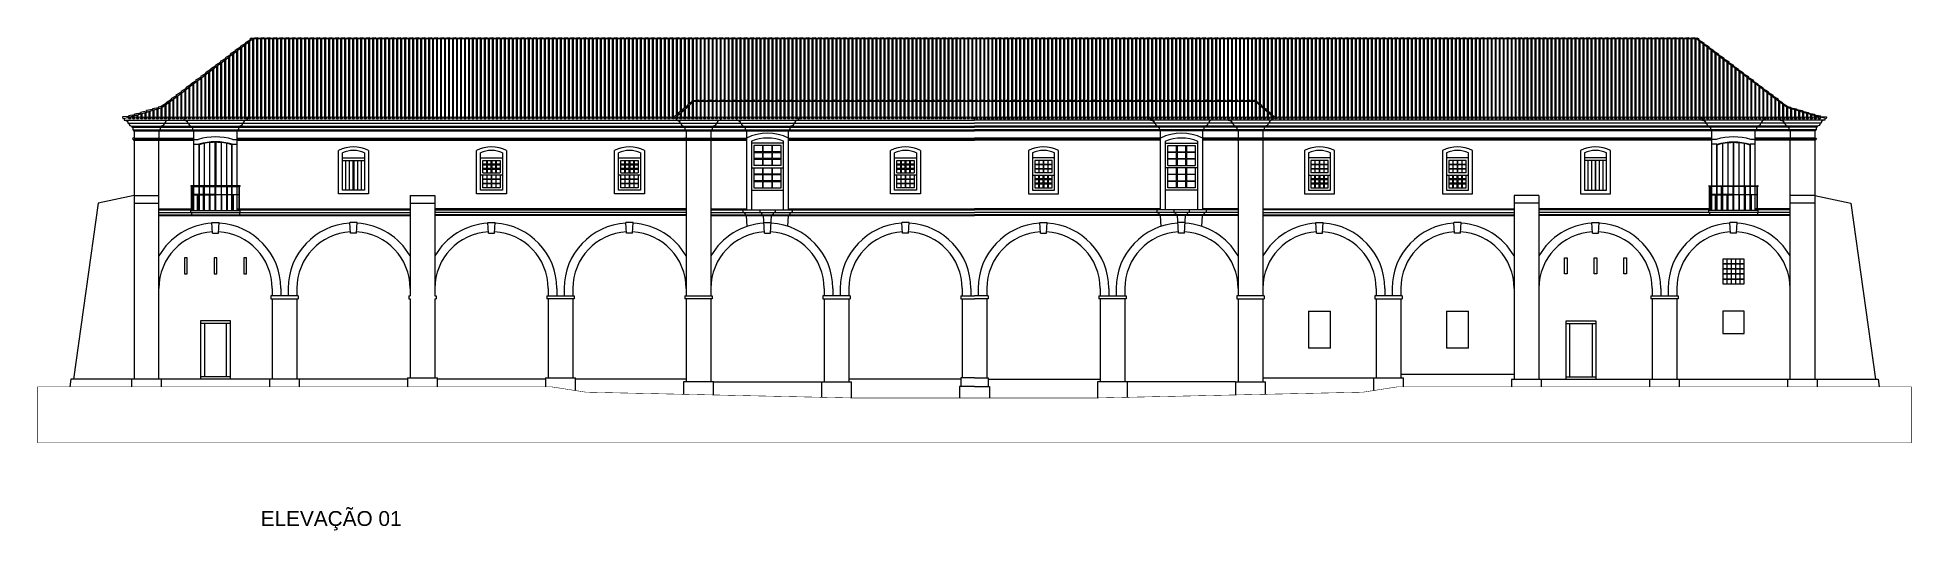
# Model space of a CAD drawing. Extents: x -6493 to 6606, y -1422 to 11651.
# Drawn here: x -6294 to 1270, y 9662 to 11651 of the extents above; entities that cross this region are included whole.
import ezdxf

# ---------------------------------------------------------------- set-up
doc = ezdxf.new("R2010")
doc.units = 0
doc.layers.add('PAREDE', color=7, linetype='CONTINUOUS')
doc.layers.add('PAREDE_FINA', color=7, linetype='CONTINUOUS')
doc.styles.add('TEXTO', font='ARIAL.TTF')

msp = doc.modelspace()

# ---------------------------------------------------------------- texts
at = {"layer": 'PAREDE_FINA', "style": 'TEXTO'}
msp.add_text('ELEVAÇÃO 01', height=60, dxfattribs=at).set_placement((-5392.93, 9680.36))

# ---------------------------------------------------------------- linework, layer by layer
at = {"layer": 'PAREDE', "const_width": 2}
for points in [[(-2511.97, 10196.84), (-3009.28, 10196.84), (-4080.89, 10220.13), (-4217.34, 10241.33), (-6293.02, 10241.33), (-6293.02, 10015.81), (-4818.97, 10015.81), (-2511.97, 10015.81)], [(-2511.97, 10196.84), (-2014.65, 10196.84), (-943.04, 10220.13), (-806.59, 10241.33), (1269.09, 10241.33), (1269.09, 10015.81), (-204.97, 10015.81), (-2511.97, 10015.81)]]:
    msp.add_lwpolyline(points, dxfattribs=at)
at = {"layer": 'PAREDE_FINA'}
for points in [[(-5405.67, 11651.33), (-5405.67, 11645.33), (-5430.67, 11645.33), (-5430.67, 11648.33), (-5405.67, 11651.33)], [(-5380.67, 11651.33), (-5380.67, 11645.33), (-5405.67, 11645.33), (-5405.67, 11648.33), (-5380.67, 11651.33)], [(-5355.67, 11651.33), (-5355.67, 11645.33), (-5380.67, 11645.33), (-5380.67, 11648.33), (-5355.67, 11651.33)], [(-5330.67, 11651.33), (-5330.67, 11645.33), (-5355.67, 11645.33), (-5355.67, 11648.33), (-5330.67, 11651.33)], [(-5305.67, 11651.33), (-5305.67, 11645.33), (-5330.67, 11645.33), (-5330.67, 11648.33), (-5305.67, 11651.33)], [(-5280.67, 11651.33), (-5280.67, 11645.33), (-5305.67, 11645.33), (-5305.67, 11648.33), (-5280.67, 11651.33)], [(-5255.67, 11651.33), (-5255.67, 11645.33), (-5280.67, 11645.33), (-5280.67, 11648.33), (-5255.67, 11651.33)], [(-5230.67, 11651.33), (-5230.67, 11645.33), (-5255.67, 11645.33), (-5255.67, 11648.33), (-5230.67, 11651.33)], [(-5205.67, 11651.33), (-5205.67, 11645.33), (-5230.67, 11645.33), (-5230.67, 11648.33), (-5205.67, 11651.33)], [(-5180.67, 11651.33), (-5180.67, 11645.33), (-5205.67, 11645.33), (-5205.67, 11648.33), (-5180.67, 11651.33)], [(-5155.67, 11651.33), (-5155.67, 11645.33), (-5180.67, 11645.33), (-5180.67, 11648.33), (-5155.67, 11651.33)], [(-5130.67, 11651.33), (-5130.67, 11645.33), (-5155.67, 11645.33), (-5155.67, 11648.33), (-5130.67, 11651.33)], [(-5105.67, 11651.33), (-5105.67, 11645.33), (-5130.67, 11645.33), (-5130.67, 11648.33), (-5105.67, 11651.33)], [(-5080.67, 11651.33), (-5080.67, 11645.33), (-5105.67, 11645.33), (-5105.67, 11648.33), (-5080.67, 11651.33)], [(-5055.67, 11651.33), (-5055.67, 11645.33), (-5080.67, 11645.33), (-5080.67, 11648.33), (-5055.67, 11651.33)], [(-5030.67, 11651.33), (-5030.67, 11645.33), (-5055.67, 11645.33), (-5055.67, 11648.33), (-5030.67, 11651.33)], [(-5005.67, 11651.33), (-5005.67, 11645.33), (-5030.67, 11645.33), (-5030.67, 11648.33), (-5005.67, 11651.33)], [(-4980.67, 11651.33), (-4980.67, 11645.33), (-5005.67, 11645.33), (-5005.67, 11648.33), (-4980.67, 11651.33)], [(-4955.67, 11651.33), (-4955.67, 11645.33), (-4980.67, 11645.33), (-4980.67, 11648.33), (-4955.67, 11651.33)], [(-4930.67, 11651.33), (-4930.67, 11645.33), (-4955.67, 11645.33), (-4955.67, 11648.33), (-4930.67, 11651.33)], [(-4905.67, 11651.33), (-4905.67, 11645.33), (-4930.67, 11645.33), (-4930.67, 11648.33), (-4905.67, 11651.33)], [(-4880.67, 11651.33), (-4880.67, 11645.33), (-4905.67, 11645.33), (-4905.67, 11648.33), (-4880.67, 11651.33)], [(-4855.67, 11651.33), (-4855.67, 11645.33), (-4880.67, 11645.33), (-4880.67, 11648.33), (-4855.67, 11651.33)], [(-4830.67, 11651.33), (-4830.67, 11645.33), (-4855.67, 11645.33), (-4855.67, 11648.33), (-4830.67, 11651.33)], [(-4805.67, 11651.33), (-4805.67, 11645.33), (-4830.67, 11645.33), (-4830.67, 11648.33), (-4805.67, 11651.33)], [(-4780.67, 11651.33), (-4780.67, 11645.33), (-4805.67, 11645.33), (-4805.67, 11648.33), (-4780.67, 11651.33)], [(-4755.67, 11651.33), (-4755.67, 11645.33), (-4780.67, 11645.33), (-4780.67, 11648.33), (-4755.67, 11651.33)], [(-4730.67, 11651.33), (-4730.67, 11645.33), (-4755.67, 11645.33), (-4755.67, 11648.33), (-4730.67, 11651.33)], [(-4705.67, 11651.33), (-4705.67, 11645.33), (-4730.67, 11645.33), (-4730.67, 11648.33), (-4705.67, 11651.33)], [(-4680.67, 11651.33), (-4680.67, 11645.33), (-4705.67, 11645.33), (-4705.67, 11648.33), (-4680.67, 11651.33)], [(-4655.67, 11651.33), (-4655.67, 11645.33), (-4680.67, 11645.33), (-4680.67, 11648.33), (-4655.67, 11651.33)], [(-4630.67, 11651.33), (-4630.67, 11645.33), (-4655.67, 11645.33), (-4655.67, 11648.33), (-4630.67, 11651.33)], [(-4605.67, 11651.33), (-4605.67, 11645.33), (-4630.67, 11645.33), (-4630.67, 11648.33), (-4605.67, 11651.33)], [(-4580.67, 11651.33), (-4580.67, 11645.33), (-4605.67, 11645.33), (-4605.67, 11648.33), (-4580.67, 11651.33)], [(-4555.67, 11651.33), (-4555.67, 11645.33), (-4580.67, 11645.33), (-4580.67, 11648.33), (-4555.67, 11651.33)], [(-4530.67, 11651.33), (-4530.67, 11645.33), (-4555.67, 11645.33), (-4555.67, 11648.33), (-4530.67, 11651.33)], [(-4505.67, 11651.33), (-4505.67, 11645.33), (-4530.67, 11645.33), (-4530.67, 11648.33), (-4505.67, 11651.33)], [(-4480.67, 11651.33), (-4480.67, 11645.33), (-4505.67, 11645.33), (-4505.67, 11648.33), (-4480.67, 11651.33)], [(-4455.67, 11651.33), (-4455.67, 11645.33), (-4480.67, 11645.33), (-4480.67, 11648.33), (-4455.67, 11651.33)], [(-4430.67, 11651.33), (-4430.67, 11645.33), (-4455.67, 11645.33), (-4455.67, 11648.33), (-4430.67, 11651.33)], [(-4405.67, 11651.33), (-4405.67, 11645.33), (-4430.67, 11645.33), (-4430.67, 11648.33), (-4405.67, 11651.33)], [(-4380.67, 11651.33), (-4380.67, 11645.33), (-4405.67, 11645.33), (-4405.67, 11648.33), (-4380.67, 11651.33)], [(-4355.67, 11651.33), (-4355.67, 11645.33), (-4380.67, 11645.33), (-4380.67, 11648.33), (-4355.67, 11651.33)], [(-4330.67, 11651.33), (-4330.67, 11645.33), (-4355.67, 11645.33), (-4355.67, 11648.33), (-4330.67, 11651.33)], [(-4305.67, 11651.33), (-4305.67, 11645.33), (-4330.67, 11645.33), (-4330.67, 11648.33), (-4305.67, 11651.33)], [(-4280.67, 11651.33), (-4280.67, 11645.33), (-4305.67, 11645.33), (-4305.67, 11648.33), (-4280.67, 11651.33)], [(-4255.67, 11651.33), (-4255.67, 11645.33), (-4280.67, 11645.33), (-4280.67, 11648.33), (-4255.67, 11651.33)], [(-4230.67, 11651.33), (-4230.67, 11645.33), (-4255.67, 11645.33), (-4255.67, 11648.33), (-4230.67, 11651.33)], [(-4205.67, 11651.33), (-4205.67, 11645.33), (-4230.67, 11645.33), (-4230.67, 11648.33), (-4205.67, 11651.33)], [(-4180.67, 11651.33), (-4180.67, 11645.33), (-4205.67, 11645.33), (-4205.67, 11648.33), (-4180.67, 11651.33)], [(-4155.67, 11651.33), (-4155.67, 11645.33), (-4180.67, 11645.33), (-4180.67, 11648.33), (-4155.67, 11651.33)], [(-4130.67, 11651.33), (-4130.67, 11645.33), (-4155.67, 11645.33), (-4155.67, 11648.33), (-4130.67, 11651.33)], [(-4105.67, 11651.33), (-4105.67, 11645.33), (-4130.67, 11645.33), (-4130.67, 11648.33), (-4105.67, 11651.33)], [(-4080.67, 11651.33), (-4080.67, 11645.33), (-4105.67, 11645.33), (-4105.67, 11648.33), (-4080.67, 11651.33)], [(-4055.67, 11651.33), (-4055.67, 11645.33), (-4080.67, 11645.33), (-4080.67, 11648.33), (-4055.67, 11651.33)], [(-4030.67, 11651.33), (-4030.67, 11645.33), (-4055.67, 11645.33), (-4055.67, 11648.33), (-4030.67, 11651.33)], [(-4005.67, 11651.33), (-4005.67, 11645.33), (-4030.67, 11645.33), (-4030.67, 11648.33), (-4005.67, 11651.33)], [(-3980.67, 11651.33), (-3980.67, 11645.33), (-4005.67, 11645.33), (-4005.67, 11648.33), (-3980.67, 11651.33)], [(-3955.67, 11651.33), (-3955.67, 11645.33), (-3980.67, 11645.33), (-3980.67, 11648.33), (-3955.67, 11651.33)], [(-3930.67, 11651.33), (-3930.67, 11645.33), (-3955.67, 11645.33), (-3955.67, 11648.33), (-3930.67, 11651.33)], [(-3905.67, 11651.33), (-3905.67, 11645.33), (-3930.67, 11645.33), (-3930.67, 11648.33), (-3905.67, 11651.33)], [(-3880.67, 11651.33), (-3880.67, 11645.33), (-3905.67, 11645.33), (-3905.67, 11648.33), (-3880.67, 11651.33)], [(-3855.67, 11651.33), (-3855.67, 11645.33), (-3880.67, 11645.33), (-3880.67, 11648.33), (-3855.67, 11651.33)], [(-3830.67, 11651.33), (-3830.67, 11645.33), (-3855.67, 11645.33), (-3855.67, 11648.33), (-3830.67, 11651.33)], [(-3805.67, 11651.33), (-3805.67, 11645.33), (-3830.67, 11645.33), (-3830.67, 11648.33), (-3805.67, 11651.33)], [(-3780.67, 11651.33), (-3780.67, 11645.33), (-3805.67, 11645.33), (-3805.67, 11648.33), (-3780.67, 11651.33)], [(-3755.67, 11651.33), (-3755.67, 11645.33), (-3780.67, 11645.33), (-3780.67, 11648.33), (-3755.67, 11651.33)], [(-3730.67, 11651.33), (-3730.67, 11645.33), (-3755.67, 11645.33), (-3755.67, 11648.33), (-3730.67, 11651.33)], [(-3705.67, 11651.33), (-3705.67, 11645.33), (-3730.67, 11645.33), (-3730.67, 11648.33), (-3705.67, 11651.33)], [(-3680.67, 11651.33), (-3680.67, 11645.33), (-3705.67, 11645.33), (-3705.67, 11648.33), (-3680.67, 11651.33)], [(-3655.67, 11651.33), (-3655.67, 11645.33), (-3680.67, 11645.33), (-3680.67, 11648.33), (-3655.67, 11651.33)], [(-3630.67, 11651.33), (-3630.67, 11645.33), (-3655.67, 11645.33), (-3655.67, 11648.33), (-3630.67, 11651.33)], [(-3605.67, 11651.33), (-3605.67, 11645.33), (-3630.67, 11645.33), (-3630.67, 11648.33), (-3605.67, 11651.33)], [(-3580.67, 11651.33), (-3580.67, 11645.33), (-3605.67, 11645.33), (-3605.67, 11648.33), (-3580.67, 11651.33)], [(-3555.67, 11651.33), (-3555.67, 11645.33), (-3580.67, 11645.33), (-3580.67, 11648.33), (-3555.67, 11651.33)], [(-3530.67, 11651.33), (-3530.67, 11645.33), (-3555.67, 11645.33), (-3555.67, 11648.33), (-3530.67, 11651.33)], [(-3505.67, 11651.33), (-3505.67, 11645.33), (-3530.67, 11645.33), (-3530.67, 11648.33), (-3505.67, 11651.33)], [(-3480.67, 11651.33), (-3480.67, 11645.33), (-3505.67, 11645.33), (-3505.67, 11648.33), (-3480.67, 11651.33)], [(-3455.67, 11651.33), (-3455.67, 11645.33), (-3480.67, 11645.33), (-3480.67, 11648.33), (-3455.67, 11651.33)], [(-3430.67, 11651.33), (-3430.67, 11645.33), (-3455.67, 11645.33), (-3455.67, 11648.33), (-3430.67, 11651.33)], [(-3405.67, 11651.33), (-3405.67, 11645.33), (-3430.67, 11645.33), (-3430.67, 11648.33), (-3405.67, 11651.33)], [(-3380.67, 11651.33), (-3380.67, 11645.33), (-3405.67, 11645.33), (-3405.67, 11648.33), (-3380.67, 11651.33)], [(-3355.67, 11651.33), (-3355.67, 11645.33), (-3380.67, 11645.33), (-3380.67, 11648.33), (-3355.67, 11651.33)], [(-3330.67, 11651.33), (-3330.67, 11645.33), (-3355.67, 11645.33), (-3355.67, 11648.33), (-3330.67, 11651.33)], [(-3305.67, 11651.33), (-3305.67, 11645.33), (-3330.67, 11645.33), (-3330.67, 11648.33), (-3305.67, 11651.33)], [(-3280.67, 11651.33), (-3280.67, 11645.33), (-3305.67, 11645.33), (-3305.67, 11648.33), (-3280.67, 11651.33)], [(-3255.67, 11651.33), (-3255.67, 11645.33), (-3280.67, 11645.33), (-3280.67, 11648.33), (-3255.67, 11651.33)], [(-3230.67, 11651.33), (-3230.67, 11645.33), (-3255.67, 11645.33), (-3255.67, 11648.33), (-3230.67, 11651.33)], [(-3205.67, 11651.33), (-3205.67, 11645.33), (-3230.67, 11645.33), (-3230.67, 11648.33), (-3205.67, 11651.33)], [(-3180.67, 11651.33), (-3180.67, 11645.33), (-3205.67, 11645.33), (-3205.67, 11648.33), (-3180.67, 11651.33)], [(-3155.67, 11651.33), (-3155.67, 11645.33), (-3180.67, 11645.33), (-3180.67, 11648.33), (-3155.67, 11651.33)], [(-3130.67, 11651.33), (-3130.67, 11645.33), (-3155.67, 11645.33), (-3155.67, 11648.33), (-3130.67, 11651.33)], [(-3105.67, 11651.33), (-3105.67, 11645.33), (-3130.67, 11645.33), (-3130.67, 11648.33), (-3105.67, 11651.33)], [(-3080.67, 11651.33), (-3080.67, 11645.33), (-3105.67, 11645.33), (-3105.67, 11648.33), (-3080.67, 11651.33)], [(-3055.67, 11651.33), (-3055.67, 11645.33), (-3080.67, 11645.33), (-3080.67, 11648.33), (-3055.67, 11651.33)], [(-3030.67, 11651.33), (-3030.67, 11645.33), (-3055.67, 11645.33), (-3055.67, 11648.33), (-3030.67, 11651.33)], [(-3005.67, 11651.33), (-3005.67, 11645.33), (-3030.67, 11645.33), (-3030.67, 11648.33), (-3005.67, 11651.33)], [(-2980.67, 11651.33), (-2980.67, 11645.33), (-3005.67, 11645.33), (-3005.67, 11648.33), (-2980.67, 11651.33)], [(-2955.67, 11651.33), (-2955.67, 11645.33), (-2980.67, 11645.33), (-2980.67, 11648.33), (-2955.67, 11651.33)], [(-2930.67, 11651.33), (-2930.67, 11645.33), (-2955.67, 11645.33), (-2955.67, 11648.33), (-2930.67, 11651.33)], [(-2905.67, 11651.33), (-2905.67, 11645.33), (-2930.67, 11645.33), (-2930.67, 11648.33), (-2905.67, 11651.33)], [(-2880.67, 11651.33), (-2880.67, 11645.33), (-2905.67, 11645.33), (-2905.67, 11648.33), (-2880.67, 11651.33)], [(-2855.67, 11651.33), (-2855.67, 11645.33), (-2880.67, 11645.33), (-2880.67, 11648.33), (-2855.67, 11651.33)], [(-2830.67, 11651.33), (-2830.67, 11645.33), (-2855.67, 11645.33), (-2855.67, 11648.33), (-2830.67, 11651.33)], [(-2805.67, 11651.33), (-2805.67, 11645.33), (-2830.67, 11645.33), (-2830.67, 11648.33), (-2805.67, 11651.33)], [(-2780.67, 11651.33), (-2780.67, 11645.33), (-2805.67, 11645.33), (-2805.67, 11648.33), (-2780.67, 11651.33)], [(-2755.67, 11651.33), (-2755.67, 11645.33), (-2780.67, 11645.33), (-2780.67, 11648.33), (-2755.67, 11651.33)], [(-2730.67, 11651.33), (-2730.67, 11645.33), (-2755.67, 11645.33), (-2755.67, 11648.33), (-2730.67, 11651.33)], [(-2705.67, 11651.33), (-2705.67, 11645.33), (-2730.67, 11645.33), (-2730.67, 11648.33), (-2705.67, 11651.33)], [(-2680.67, 11651.33), (-2680.67, 11645.33), (-2705.67, 11645.33), (-2705.67, 11648.33), (-2680.67, 11651.33)], [(-2655.67, 11651.33), (-2655.67, 11645.33), (-2680.67, 11645.33), (-2680.67, 11648.33), (-2655.67, 11651.33)], [(-2630.67, 11651.33), (-2630.67, 11645.33), (-2655.67, 11645.33), (-2655.67, 11648.33), (-2630.67, 11651.33)], [(-2605.67, 11651.33), (-2605.67, 11645.33), (-2630.67, 11645.33), (-2630.67, 11648.33), (-2605.67, 11651.33)], [(-2580.67, 11651.33), (-2580.67, 11645.33), (-2605.67, 11645.33), (-2605.67, 11648.33), (-2580.67, 11651.33)], [(-2555.67, 11651.33), (-2555.67, 11645.33), (-2580.67, 11645.33), (-2580.67, 11648.33), (-2555.67, 11651.33)], [(-2530.67, 11651.33), (-2530.67, 11645.33), (-2555.67, 11645.33), (-2555.67, 11648.33), (-2530.67, 11651.33)], [(-2505.67, 11651.33), (-2505.67, 11645.33), (-2530.67, 11645.33), (-2530.67, 11648.33), (-2505.67, 11651.33)], [(-2480.67, 11651.33), (-2480.67, 11645.33), (-2505.67, 11645.33), (-2505.67, 11648.33), (-2480.67, 11651.33)], [(-2455.67, 11651.33), (-2455.67, 11645.33), (-2480.67, 11645.33), (-2480.67, 11648.33), (-2455.67, 11651.33)], [(-2430.67, 11651.33), (-2430.67, 11645.33), (-2455.67, 11645.33), (-2455.67, 11648.33), (-2430.67, 11651.33)], [(-2405.67, 11651.33), (-2405.67, 11645.33), (-2430.67, 11645.33), (-2430.67, 11648.33), (-2405.67, 11651.33)], [(-2380.67, 11651.33), (-2380.67, 11645.33), (-2405.67, 11645.33), (-2405.67, 11648.33), (-2380.67, 11651.33)], [(-2355.67, 11651.33), (-2355.67, 11645.33), (-2380.67, 11645.33), (-2380.67, 11648.33), (-2355.67, 11651.33)], [(-2330.67, 11651.33), (-2330.67, 11645.33), (-2355.67, 11645.33), (-2355.67, 11648.33), (-2330.67, 11651.33)], [(-2305.67, 11651.33), (-2305.67, 11645.33), (-2330.67, 11645.33), (-2330.67, 11648.33), (-2305.67, 11651.33)], [(-2280.67, 11651.33), (-2280.67, 11645.33), (-2305.67, 11645.33), (-2305.67, 11648.33), (-2280.67, 11651.33)], [(-2255.67, 11651.33), (-2255.67, 11645.33), (-2280.67, 11645.33), (-2280.67, 11648.33), (-2255.67, 11651.33)], [(-2230.67, 11651.33), (-2230.67, 11645.33), (-2255.67, 11645.33), (-2255.67, 11648.33), (-2230.67, 11651.33)], [(-2205.67, 11651.33), (-2205.67, 11645.33), (-2230.67, 11645.33), (-2230.67, 11648.33), (-2205.67, 11651.33)], [(-2180.67, 11651.33), (-2180.67, 11645.33), (-2205.67, 11645.33), (-2205.67, 11648.33), (-2180.67, 11651.33)], [(-2155.67, 11651.33), (-2155.67, 11645.33), (-2180.67, 11645.33), (-2180.67, 11648.33), (-2155.67, 11651.33)], [(-2130.67, 11651.33), (-2130.67, 11645.33), (-2155.67, 11645.33), (-2155.67, 11648.33), (-2130.67, 11651.33)], [(-2105.67, 11651.33), (-2105.67, 11645.33), (-2130.67, 11645.33), (-2130.67, 11648.33), (-2105.67, 11651.33)], [(-2080.67, 11651.33), (-2080.67, 11645.33), (-2105.67, 11645.33), (-2105.67, 11648.33), (-2080.67, 11651.33)], [(-2055.67, 11651.33), (-2055.67, 11645.33), (-2080.67, 11645.33), (-2080.67, 11648.33), (-2055.67, 11651.33)], [(-2030.67, 11651.33), (-2030.67, 11645.33), (-2055.67, 11645.33), (-2055.67, 11648.33), (-2030.67, 11651.33)], [(-2005.67, 11651.33), (-2005.67, 11645.33), (-2030.67, 11645.33), (-2030.67, 11648.33), (-2005.67, 11651.33)], [(-1980.67, 11651.33), (-1980.67, 11645.33), (-2005.67, 11645.33), (-2005.67, 11648.33), (-1980.67, 11651.33)], [(-1955.67, 11651.33), (-1955.67, 11645.33), (-1980.67, 11645.33), (-1980.67, 11648.33), (-1955.67, 11651.33)], [(-1930.67, 11651.33), (-1930.67, 11645.33), (-1955.67, 11645.33), (-1955.67, 11648.33), (-1930.67, 11651.33)], [(-1905.67, 11651.33), (-1905.67, 11645.33), (-1930.67, 11645.33), (-1930.67, 11648.33), (-1905.67, 11651.33)], [(-1880.67, 11651.33), (-1880.67, 11645.33), (-1905.67, 11645.33), (-1905.67, 11648.33), (-1880.67, 11651.33)], [(-1855.67, 11651.33), (-1855.67, 11645.33), (-1880.67, 11645.33), (-1880.67, 11648.33), (-1855.67, 11651.33)], [(-1830.67, 11651.33), (-1830.67, 11645.33), (-1855.67, 11645.33), (-1855.67, 11648.33), (-1830.67, 11651.33)], [(-1805.67, 11651.33), (-1805.67, 11645.33), (-1830.67, 11645.33), (-1830.67, 11648.33), (-1805.67, 11651.33)], [(-1780.67, 11651.33), (-1780.67, 11645.33), (-1805.67, 11645.33), (-1805.67, 11648.33), (-1780.67, 11651.33)], [(-1755.67, 11651.33), (-1755.67, 11645.33), (-1780.67, 11645.33), (-1780.67, 11648.33), (-1755.67, 11651.33)], [(-1730.67, 11651.33), (-1730.67, 11645.33), (-1755.67, 11645.33), (-1755.67, 11648.33), (-1730.67, 11651.33)], [(-1705.67, 11651.33), (-1705.67, 11645.33), (-1730.67, 11645.33), (-1730.67, 11648.33), (-1705.67, 11651.33)], [(-1680.67, 11651.33), (-1680.67, 11645.33), (-1705.67, 11645.33), (-1705.67, 11648.33), (-1680.67, 11651.33)], [(-1655.67, 11651.33), (-1655.67, 11645.33), (-1680.67, 11645.33), (-1680.67, 11648.33), (-1655.67, 11651.33)], [(-1630.67, 11651.33), (-1630.67, 11645.33), (-1655.67, 11645.33), (-1655.67, 11648.33), (-1630.67, 11651.33)], [(-1605.67, 11651.33), (-1605.67, 11645.33), (-1630.67, 11645.33), (-1630.67, 11648.33), (-1605.67, 11651.33)], [(-1580.67, 11651.33), (-1580.67, 11645.33), (-1605.67, 11645.33), (-1605.67, 11648.33), (-1580.67, 11651.33)], [(-1555.67, 11651.33), (-1555.67, 11645.33), (-1580.67, 11645.33), (-1580.67, 11648.33), (-1555.67, 11651.33)], [(-1530.67, 11651.33), (-1530.67, 11645.33), (-1555.67, 11645.33), (-1555.67, 11648.33), (-1530.67, 11651.33)], [(-1505.67, 11651.33), (-1505.67, 11645.33), (-1530.67, 11645.33), (-1530.67, 11648.33), (-1505.67, 11651.33)], [(-1480.67, 11651.33), (-1480.67, 11645.33), (-1505.67, 11645.33), (-1505.67, 11648.33), (-1480.67, 11651.33)], [(-1455.67, 11651.33), (-1455.67, 11645.33), (-1480.67, 11645.33), (-1480.67, 11648.33), (-1455.67, 11651.33)], [(-1430.67, 11651.33), (-1430.67, 11645.33), (-1455.67, 11645.33), (-1455.67, 11648.33), (-1430.67, 11651.33)], [(-1405.67, 11651.33), (-1405.67, 11645.33), (-1430.67, 11645.33), (-1430.67, 11648.33), (-1405.67, 11651.33)], [(-1380.67, 11651.33), (-1380.67, 11645.33), (-1405.67, 11645.33), (-1405.67, 11648.33), (-1380.67, 11651.33)], [(-1355.67, 11651.33), (-1355.67, 11645.33), (-1380.67, 11645.33), (-1380.67, 11648.33), (-1355.67, 11651.33)], [(-1330.67, 11651.33), (-1330.67, 11645.33), (-1355.67, 11645.33), (-1355.67, 11648.33), (-1330.67, 11651.33)], [(-1305.67, 11651.33), (-1305.67, 11645.33), (-1330.67, 11645.33), (-1330.67, 11648.33), (-1305.67, 11651.33)], [(-1280.67, 11651.33), (-1280.67, 11645.33), (-1305.67, 11645.33), (-1305.67, 11648.33), (-1280.67, 11651.33)], [(-1255.67, 11651.33), (-1255.67, 11645.33), (-1280.67, 11645.33), (-1280.67, 11648.33), (-1255.67, 11651.33)], [(-1230.67, 11651.33), (-1230.67, 11645.33), (-1255.67, 11645.33), (-1255.67, 11648.33), (-1230.67, 11651.33)], [(-1205.67, 11651.33), (-1205.67, 11645.33), (-1230.67, 11645.33), (-1230.67, 11648.33), (-1205.67, 11651.33)], [(-1180.67, 11651.33), (-1180.67, 11645.33), (-1205.67, 11645.33), (-1205.67, 11648.33), (-1180.67, 11651.33)], [(-1155.67, 11651.33), (-1155.67, 11645.33), (-1180.67, 11645.33), (-1180.67, 11648.33), (-1155.67, 11651.33)], [(-1130.67, 11651.33), (-1130.67, 11645.33), (-1155.67, 11645.33), (-1155.67, 11648.33), (-1130.67, 11651.33)], [(-1105.67, 11651.33), (-1105.67, 11645.33), (-1130.67, 11645.33), (-1130.67, 11648.33), (-1105.67, 11651.33)], [(-1080.67, 11651.33), (-1080.67, 11645.33), (-1105.67, 11645.33), (-1105.67, 11648.33), (-1080.67, 11651.33)], [(-1055.67, 11651.33), (-1055.67, 11645.33), (-1080.67, 11645.33), (-1080.67, 11648.33), (-1055.67, 11651.33)], [(-1030.67, 11651.33), (-1030.67, 11645.33), (-1055.67, 11645.33), (-1055.67, 11648.33), (-1030.67, 11651.33)], [(-1005.67, 11651.33), (-1005.67, 11645.33), (-1030.67, 11645.33), (-1030.67, 11648.33), (-1005.67, 11651.33)], [(-980.67, 11651.33), (-980.67, 11645.33), (-1005.67, 11645.33), (-1005.67, 11648.33), (-980.67, 11651.33)], [(-955.67, 11651.33), (-955.67, 11645.33), (-980.67, 11645.33), (-980.67, 11648.33), (-955.67, 11651.33)], [(-930.67, 11651.33), (-930.67, 11645.33), (-955.67, 11645.33), (-955.67, 11648.33), (-930.67, 11651.33)], [(-905.67, 11651.33), (-905.67, 11645.33), (-930.67, 11645.33), (-930.67, 11648.33), (-905.67, 11651.33)], [(-880.67, 11651.33), (-880.67, 11645.33), (-905.67, 11645.33), (-905.67, 11648.33), (-880.67, 11651.33)], [(-855.67, 11651.33), (-855.67, 11645.33), (-880.67, 11645.33), (-880.67, 11648.33), (-855.67, 11651.33)], [(-830.67, 11651.33), (-830.67, 11645.33), (-855.67, 11645.33), (-855.67, 11648.33), (-830.67, 11651.33)], [(-805.67, 11651.33), (-805.67, 11645.33), (-830.67, 11645.33), (-830.67, 11648.33), (-805.67, 11651.33)], [(-780.67, 11651.33), (-780.67, 11645.33), (-805.67, 11645.33), (-805.67, 11648.33), (-780.67, 11651.33)], [(-755.67, 11651.33), (-755.67, 11645.33), (-780.67, 11645.33), (-780.67, 11648.33), (-755.67, 11651.33)], [(-730.67, 11651.33), (-730.67, 11645.33), (-755.67, 11645.33), (-755.67, 11648.33), (-730.67, 11651.33)], [(-705.67, 11651.33), (-705.67, 11645.33), (-730.67, 11645.33), (-730.67, 11648.33), (-705.67, 11651.33)], [(-680.67, 11651.33), (-680.67, 11645.33), (-705.67, 11645.33), (-705.67, 11648.33), (-680.67, 11651.33)], [(-655.67, 11651.33), (-655.67, 11645.33), (-680.67, 11645.33), (-680.67, 11648.33), (-655.67, 11651.33)], [(-630.67, 11651.33), (-630.67, 11645.33), (-655.67, 11645.33), (-655.67, 11648.33), (-630.67, 11651.33)], [(-605.67, 11651.33), (-605.67, 11645.33), (-630.67, 11645.33), (-630.67, 11648.33), (-605.67, 11651.33)], [(-580.67, 11651.33), (-580.67, 11645.33), (-605.67, 11645.33), (-605.67, 11648.33), (-580.67, 11651.33)], [(-555.67, 11651.33), (-555.67, 11645.33), (-580.67, 11645.33), (-580.67, 11648.33), (-555.67, 11651.33)], [(-530.67, 11651.33), (-530.67, 11645.33), (-555.67, 11645.33), (-555.67, 11648.33), (-530.67, 11651.33)], [(-505.67, 11651.33), (-505.67, 11645.33), (-530.67, 11645.33), (-530.67, 11648.33), (-505.67, 11651.33)], [(-480.67, 11651.33), (-480.67, 11645.33), (-505.67, 11645.33), (-505.67, 11648.33), (-480.67, 11651.33)], [(-455.67, 11651.33), (-455.67, 11645.33), (-480.67, 11645.33), (-480.67, 11648.33), (-455.67, 11651.33)], [(-430.67, 11651.33), (-430.67, 11645.33), (-455.67, 11645.33), (-455.67, 11648.33), (-430.67, 11651.33)], [(-405.67, 11651.33), (-405.67, 11645.33), (-430.67, 11645.33), (-430.67, 11648.33), (-405.67, 11651.33)], [(-380.67, 11651.33), (-380.67, 11645.33), (-405.67, 11645.33), (-405.67, 11648.33), (-380.67, 11651.33)], [(-355.67, 11651.33), (-355.67, 11645.33), (-380.67, 11645.33), (-380.67, 11648.33), (-355.67, 11651.33)], [(-330.67, 11651.33), (-330.67, 11645.33), (-355.67, 11645.33), (-355.67, 11648.33), (-330.67, 11651.33)], [(-305.67, 11651.33), (-305.67, 11645.33), (-330.67, 11645.33), (-330.67, 11648.33), (-305.67, 11651.33)], [(-280.67, 11651.33), (-280.67, 11645.33), (-305.67, 11645.33), (-305.67, 11648.33), (-280.67, 11651.33)], [(-255.67, 11651.33), (-255.67, 11645.33), (-280.67, 11645.33), (-280.67, 11648.33), (-255.67, 11651.33)], [(-230.67, 11651.33), (-230.67, 11645.33), (-255.67, 11645.33), (-255.67, 11648.33), (-230.67, 11651.33)], [(-205.67, 11651.33), (-205.67, 11645.33), (-230.67, 11645.33), (-230.67, 11648.33), (-205.67, 11651.33)], [(-180.67, 11651.33), (-180.67, 11645.33), (-205.67, 11645.33), (-205.67, 11648.33), (-180.67, 11651.33)], [(-155.67, 11651.33), (-155.67, 11645.33), (-180.67, 11645.33), (-180.67, 11648.33), (-155.67, 11651.33)], [(-130.67, 11651.33), (-130.67, 11645.33), (-155.67, 11645.33), (-155.67, 11648.33), (-130.67, 11651.33)], [(-105.67, 11651.33), (-105.67, 11645.33), (-130.67, 11645.33), (-130.67, 11648.33), (-105.67, 11651.33)], [(-80.67, 11651.33), (-80.67, 11645.33), (-105.67, 11645.33), (-105.67, 11648.33), (-80.67, 11651.33)], [(-55.67, 11651.33), (-55.67, 11645.33), (-80.67, 11645.33), (-80.67, 11648.33), (-55.67, 11651.33)], [(-30.67, 11651.33), (-30.67, 11645.33), (-55.67, 11645.33), (-55.67, 11648.33), (-30.67, 11651.33)], [(-5.67, 11651.33), (-5.67, 11645.33), (-30.67, 11645.33), (-30.67, 11648.33), (-5.67, 11651.33)], [(19.33, 11651.33), (19.33, 11645.33), (-5.67, 11645.33), (-5.67, 11648.33), (19.33, 11651.33)], [(44.33, 11651.33), (44.33, 11645.33), (19.33, 11645.33), (19.33, 11648.33), (44.33, 11651.33)], [(69.33, 11651.33), (69.33, 11645.33), (44.33, 11645.33), (44.33, 11648.33), (69.33, 11651.33)], [(94.33, 11651.33), (94.33, 11645.33), (69.33, 11645.33), (69.33, 11648.33), (94.33, 11651.33)], [(119.33, 11651.33), (119.33, 11645.33), (94.33, 11645.33), (94.33, 11648.33), (119.33, 11651.33)], [(144.33, 11651.33), (144.33, 11645.33), (119.33, 11645.33), (119.33, 11648.33), (144.33, 11651.33)], [(169.33, 11651.33), (169.33, 11645.33), (144.33, 11645.33), (144.33, 11648.33), (169.33, 11651.33)], [(194.33, 11651.33), (194.33, 11645.33), (169.33, 11645.33), (169.33, 11648.33), (194.33, 11651.33)], [(219.33, 11651.33), (219.33, 11645.33), (194.33, 11645.33), (194.33, 11648.33), (219.33, 11651.33)], [(244.33, 11651.33), (244.33, 11645.33), (219.33, 11645.33), (219.33, 11648.33), (244.33, 11651.33)], [(269.33, 11651.33), (269.33, 11645.33), (244.33, 11645.33), (244.33, 11648.33), (269.33, 11651.33)], [(294.33, 11651.33), (294.33, 11645.33), (269.33, 11645.33), (269.33, 11648.33), (294.33, 11651.33)], [(319.33, 11651.33), (319.33, 11645.33), (294.33, 11645.33), (294.33, 11648.33), (319.33, 11651.33)], [(344.33, 11651.33), (344.33, 11645.33), (319.33, 11645.33), (319.33, 11648.33), (344.33, 11651.33)], [(369.33, 11651.33), (369.33, 11645.33), (344.33, 11645.33), (344.33, 11648.33), (369.33, 11651.33)], [(394.33, 11651.33), (394.33, 11645.33), (369.33, 11645.33), (369.33, 11648.33), (394.33, 11651.33)], [(411.33, 11645.33), (394.33, 11645.33), (394.33, 11648.33), (404.18, 11649.51)], [(404.18, 11649.51), (412.48, 11644.66)], [(-5536.05, 11569.18), (-5532.43, 11564.4), (-5512.5, 11579.5), (-5514.31, 11581.89), (-5536.05, 11569.18)], [(-5517.26, 11326.07), (-5517.26, 11575.89)], [(-5516.12, 11584.28), (-5512.5, 11579.5), (-5492.57, 11594.59), (-5494.38, 11596.98), (-5516.12, 11584.28)], [(-5504.99, 11326.07), (-5504.99, 11585.18)], [(-5501.14, 11326.07), (-5501.14, 11588.1)], [(-5496.19, 11599.37), (-5492.57, 11594.59), (-5472.64, 11609.69), (-5474.45, 11612.08), (-5496.19, 11599.37)], [(-5488.86, 11326.07), (-5488.86, 11597.4)], [(-5485.01, 11326.07), (-5485.01, 11600.32)], [(-5476.26, 11614.47), (-5472.64, 11609.69), (-5452.71, 11624.78), (-5454.52, 11627.17), (-5476.26, 11614.47)], [(-5472.74, 11326.07), (-5472.74, 11609.61)], [(-5468.89, 11326.07), (-5468.89, 11612.53)], [(-5456.62, 11326.07), (-5456.62, 11621.83)], [(-5456.34, 11629.56), (-5452.71, 11624.78), (-5432.79, 11639.88), (-5434.6, 11642.27), (-5456.34, 11629.56)], [(-5452.76, 11326.07), (-5452.76, 11624.74)], [(-5440.49, 11326.07), (-5440.49, 11634.04)], [(-5436.64, 11326.07), (-5436.64, 11636.96)], [(-5430.67, 11648.02), (-5436.41, 11644.66)], [(-5436.41, 11644.66), (-5432.79, 11639.88), (-5425.59, 11645.33)], [(-5424.37, 11326.07), (-5424.37, 11645.33)], [(-5420.52, 11326.07), (-5420.52, 11645.33)], [(-5408.24, 11326.07), (-5408.24, 11645.33)], [(-5404.39, 11326.07), (-5404.39, 11645.33)], [(-5392.12, 11326.07), (-5392.12, 11645.33)], [(-5388.27, 11326.07), (-5388.27, 11645.33)], [(-5375.99, 11326.07), (-5375.99, 11645.33)], [(-5372.14, 11326.07), (-5372.14, 11645.33)], [(-5359.87, 11326.07), (-5359.87, 11645.33)], [(-5356.02, 11326.07), (-5356.02, 11645.33)], [(-5343.74, 11326.07), (-5343.74, 11645.33)], [(-5339.89, 11326.07), (-5339.89, 11645.33)], [(-5327.62, 11326.07), (-5327.62, 11645.33)], [(-5323.77, 11326.07), (-5323.77, 11645.33)], [(-5311.49, 11326.07), (-5311.49, 11645.33)], [(-5307.64, 11326.07), (-5307.64, 11645.33)], [(-5295.37, 11326.07), (-5295.37, 11645.33)], [(-5291.52, 11326.07), (-5291.52, 11645.33)], [(-5279.25, 11326.07), (-5279.25, 11645.33)], [(-5275.39, 11326.07), (-5275.39, 11645.33)], [(-5263.12, 11326.07), (-5263.12, 11645.33)], [(-5259.27, 11326.07), (-5259.27, 11645.33)], [(-5247, 11326.07), (-5247, 11645.33)], [(-5243.15, 11326.07), (-5243.15, 11645.33)], [(-5230.87, 11326.07), (-5230.87, 11645.33)], [(-5227.02, 11326.07), (-5227.02, 11645.33)], [(-5214.75, 11326.07), (-5214.75, 11645.33)], [(-5210.9, 11326.07), (-5210.9, 11645.33)], [(-5198.62, 11326.07), (-5198.62, 11645.33)], [(-5194.77, 11326.07), (-5194.77, 11645.33)], [(-5182.5, 11326.07), (-5182.5, 11645.33)], [(-5178.65, 11326.07), (-5178.65, 11645.33)], [(-5166.37, 11326.07), (-5166.37, 11645.33)], [(-5162.52, 11326.07), (-5162.52, 11645.33)], [(-5150.25, 11326.07), (-5150.25, 11645.33)], [(-5146.4, 11326.07), (-5146.4, 11645.33)], [(-5134.12, 11326.07), (-5134.12, 11645.33)], [(-5130.27, 11326.07), (-5130.27, 11645.33)], [(-5118, 11326.07), (-5118, 11645.33)], [(-5114.15, 11326.07), (-5114.15, 11645.33)], [(-5101.88, 11326.07), (-5101.88, 11645.33)], [(-5098.02, 11326.07), (-5098.02, 11645.33)], [(-5085.75, 11326.07), (-5085.75, 11645.33)], [(-5081.9, 11326.07), (-5081.9, 11645.33)], [(-5069.63, 11326.07), (-5069.63, 11645.33)], [(-5065.78, 11326.07), (-5065.78, 11645.33)], [(-5053.5, 11326.07), (-5053.5, 11645.33)], [(-5049.65, 11326.07), (-5049.65, 11645.33)], [(-5037.38, 11326.07), (-5037.38, 11645.33)], [(-5033.53, 11326.07), (-5033.53, 11645.33)], [(-5021.25, 11326.07), (-5021.25, 11645.33)], [(-5017.4, 11326.07), (-5017.4, 11645.33)], [(-5005.13, 11326.07), (-5005.13, 11645.33)], [(-5001.28, 11326.07), (-5001.28, 11645.33)], [(-4989, 11326.07), (-4989, 11645.33)], [(-4985.15, 11326.07), (-4985.15, 11645.33)], [(-4972.88, 11326.07), (-4972.88, 11645.33)], [(-4969.03, 11326.07), (-4969.03, 11645.33)], [(-4956.76, 11326.07), (-4956.76, 11645.33)], [(-4952.9, 11326.07), (-4952.9, 11645.33)], [(-4940.63, 11326.07), (-4940.63, 11645.33)], [(-4936.78, 11326.07), (-4936.78, 11645.33)], [(-4924.51, 11326.07), (-4924.51, 11645.33)], [(-4920.66, 11326.07), (-4920.66, 11645.33)], [(-4908.38, 11326.07), (-4908.38, 11645.33)], [(-4904.53, 11326.07), (-4904.53, 11645.33)], [(-4892.26, 11326.07), (-4892.26, 11645.33)], [(-4888.41, 11326.07), (-4888.41, 11645.33)], [(-4876.13, 11326.07), (-4876.13, 11645.33)], [(-4872.28, 11326.07), (-4872.28, 11645.33)], [(-4860.01, 11326.07), (-4860.01, 11645.33)], [(-4856.16, 11326.07), (-4856.16, 11645.33)], [(-4843.88, 11326.07), (-4843.88, 11645.33)], [(-4840.03, 11326.07), (-4840.03, 11645.33)], [(-4827.76, 11326.07), (-4827.76, 11645.33)], [(-4823.91, 11326.07), (-4823.91, 11645.33)], [(-4811.63, 11326.07), (-4811.63, 11645.33)], [(-4807.78, 11326.07), (-4807.78, 11645.33)], [(-4795.51, 11326.07), (-4795.51, 11645.33)], [(-4791.66, 11326.07), (-4791.66, 11645.33)], [(-4779.39, 11326.07), (-4779.39, 11645.33)], [(-4775.53, 11326.07), (-4775.53, 11645.33)], [(-4763.26, 11326.07), (-4763.26, 11645.33)], [(-4759.41, 11326.07), (-4759.41, 11645.33)], [(-4747.14, 11326.07), (-4747.14, 11645.33)], [(-4743.29, 11326.07), (-4743.29, 11645.33)], [(-4731.01, 11326.07), (-4731.01, 11645.33)], [(-4727.16, 11326.07), (-4727.16, 11645.33)], [(-4714.89, 11326.07), (-4714.89, 11645.33)], [(-4711.04, 11326.07), (-4711.04, 11645.33)], [(-4698.76, 11326.07), (-4698.76, 11645.33)], [(-4694.91, 11326.07), (-4694.91, 11645.33)], [(-4682.64, 11326.07), (-4682.64, 11645.33)], [(-4678.79, 11326.07), (-4678.79, 11645.33)], [(-4666.51, 11326.07), (-4666.51, 11645.33)], [(-4662.66, 11326.07), (-4662.66, 11645.33)], [(-4650.39, 11326.07), (-4650.39, 11645.33)], [(-4646.54, 11326.07), (-4646.54, 11645.33)], [(-4634.26, 11326.07), (-4634.26, 11645.33)], [(-4630.41, 11326.07), (-4630.41, 11645.33)], [(-4618.14, 11326.07), (-4618.14, 11645.33)], [(-4614.29, 11326.07), (-4614.29, 11645.33)], [(-4602.02, 11326.07), (-4602.02, 11645.33)], [(-4598.16, 11326.07), (-4598.16, 11645.33)], [(-4585.89, 11326.07), (-4585.89, 11645.33)], [(-4582.04, 11326.07), (-4582.04, 11645.33)], [(-4569.77, 11326.07), (-4569.77, 11645.33)], [(-4565.92, 11326.07), (-4565.92, 11645.33)], [(-4553.64, 11326.07), (-4553.64, 11645.33)], [(-4549.79, 11326.07), (-4549.79, 11645.33)], [(-4537.52, 11326.07), (-4537.52, 11645.33)], [(-4533.67, 11326.07), (-4533.67, 11645.33)], [(-4521.39, 11326.07), (-4521.39, 11645.33)], [(-4517.54, 11326.07), (-4517.54, 11645.33)], [(-4505.27, 11326.07), (-4505.27, 11645.33)], [(-4501.42, 11326.07), (-4501.42, 11645.33)], [(-4489.14, 11326.07), (-4489.14, 11645.33)], [(-4485.29, 11326.07), (-4485.29, 11645.33)], [(-4473.02, 11326.07), (-4473.02, 11645.33)], [(-4469.17, 11326.07), (-4469.17, 11645.33)], [(-4456.9, 11326.07), (-4456.9, 11645.33)], [(-4453.04, 11326.07), (-4453.04, 11645.33)], [(-4440.77, 11326.07), (-4440.77, 11645.33)], [(-4436.92, 11326.07), (-4436.92, 11645.33)], [(-4424.65, 11326.07), (-4424.65, 11645.33)], [(-4420.8, 11326.07), (-4420.8, 11645.33)], [(-4408.52, 11326.07), (-4408.52, 11645.33)], [(-4404.67, 11326.07), (-4404.67, 11645.33)], [(-4392.4, 11326.07), (-4392.4, 11645.33)], [(-4388.55, 11326.07), (-4388.55, 11645.33)], [(-4376.27, 11326.07), (-4376.27, 11645.33)], [(-4372.42, 11326.07), (-4372.42, 11645.33)], [(-4360.15, 11326.07), (-4360.15, 11645.33)], [(-4356.3, 11326.07), (-4356.3, 11645.33)], [(-4344.02, 11326.07), (-4344.02, 11645.33)], [(-4340.17, 11326.07), (-4340.17, 11645.33)], [(-4327.9, 11326.07), (-4327.9, 11645.33)], [(-4324.05, 11326.07), (-4324.05, 11645.33)], [(-4311.77, 11326.07), (-4311.77, 11645.33)], [(-4307.92, 11326.07), (-4307.92, 11645.33)], [(-4295.65, 11326.07), (-4295.65, 11645.33)], [(-4291.8, 11326.07), (-4291.8, 11645.33)], [(-4279.53, 11326.07), (-4279.53, 11645.33)], [(-4275.67, 11326.07), (-4275.67, 11645.33)], [(-4263.4, 11326.07), (-4263.4, 11645.33)], [(-4259.55, 11326.07), (-4259.55, 11645.33)], [(-4247.28, 11326.07), (-4247.28, 11645.33)], [(-4243.43, 11326.07), (-4243.43, 11645.33)], [(-4231.15, 11326.07), (-4231.15, 11645.33)], [(-4227.3, 11326.07), (-4227.3, 11645.33)], [(-4215.03, 11326.07), (-4215.03, 11645.33)], [(-4211.18, 11326.07), (-4211.18, 11645.33)], [(-4198.9, 11326.07), (-4198.9, 11645.33)], [(-4195.05, 11326.07), (-4195.05, 11645.33)], [(-4182.78, 11326.07), (-4182.78, 11645.33)], [(-4178.93, 11326.07), (-4178.93, 11645.33)], [(-4166.65, 11326.07), (-4166.65, 11645.33)], [(-4162.8, 11326.07), (-4162.8, 11645.33)], [(-4150.53, 11326.07), (-4150.53, 11645.33)], [(-4146.68, 11326.07), (-4146.68, 11645.33)], [(-4134.4, 11326.07), (-4134.4, 11645.33)], [(-4130.55, 11326.07), (-4130.55, 11645.33)], [(-4118.28, 11326.07), (-4118.28, 11645.33)], [(-4114.43, 11326.07), (-4114.43, 11645.33)], [(-4102.16, 11326.07), (-4102.16, 11645.33)], [(-4098.3, 11326.07), (-4098.3, 11645.33)], [(-4086.03, 11326.07), (-4086.03, 11645.33)], [(-4082.18, 11326.07), (-4082.18, 11645.33)], [(-4069.91, 11326.07), (-4069.91, 11645.33)], [(-4066.06, 11326.07), (-4066.06, 11645.33)], [(-4053.78, 11326.07), (-4053.78, 11645.33)], [(-4049.93, 11326.07), (-4049.93, 11645.33)], [(-4037.66, 11326.07), (-4037.66, 11645.33)], [(-4033.81, 11326.07), (-4033.81, 11645.33)], [(-4021.53, 11326.07), (-4021.53, 11645.33)], [(-4017.68, 11326.07), (-4017.68, 11645.33)], [(-4005.41, 11326.07), (-4005.41, 11645.33)], [(-4001.56, 11326.07), (-4001.56, 11645.33)], [(-3989.28, 11326.07), (-3989.28, 11645.33)], [(-3985.43, 11326.07), (-3985.43, 11645.33)], [(-3973.16, 11326.07), (-3973.16, 11645.33)], [(-3969.31, 11326.07), (-3969.31, 11645.33)], [(-3957.04, 11326.07), (-3957.04, 11645.33)], [(-3953.18, 11326.07), (-3953.18, 11645.33)], [(-3940.91, 11326.07), (-3940.91, 11645.33)], [(-3937.06, 11326.07), (-3937.06, 11645.33)], [(-3924.79, 11326.07), (-3924.79, 11645.33)], [(-3920.94, 11326.07), (-3920.94, 11645.33)], [(-3908.66, 11326.07), (-3908.66, 11645.33)], [(-3904.81, 11326.07), (-3904.81, 11645.33)], [(-3892.54, 11326.07), (-3892.54, 11645.33)], [(-3888.69, 11326.07), (-3888.69, 11645.33)], [(-3876.41, 11326.07), (-3876.41, 11645.33)], [(-3872.56, 11326.07), (-3872.56, 11645.33)], [(-3860.29, 11326.07), (-3860.29, 11645.33)], [(-3856.44, 11326.07), (-3856.44, 11645.33)], [(-3844.16, 11326.07), (-3844.16, 11645.33)], [(-3840.31, 11326.07), (-3840.31, 11645.33)], [(-3828.04, 11326.07), (-3828.04, 11645.33)], [(-3824.19, 11326.07), (-3824.19, 11645.33)], [(-3811.91, 11326.07), (-3811.91, 11645.33)], [(-3808.06, 11326.07), (-3808.06, 11645.33)], [(-3795.79, 11326.07), (-3795.79, 11645.33)], [(-3791.94, 11326.07), (-3791.94, 11645.33)], [(-3779.67, 11326.07), (-3779.67, 11645.33)], [(-3775.81, 11326.07), (-3775.81, 11645.33)], [(-3763.54, 11326.07), (-3763.54, 11645.33)], [(-3759.69, 11326.07), (-3759.69, 11645.33)], [(-3747.42, 11326.07), (-3747.42, 11645.33)], [(-3743.57, 11326.07), (-3743.57, 11645.33)], [(-3731.29, 11326.07), (-3731.29, 11645.33)], [(-3727.44, 11326.07), (-3727.44, 11645.33)], [(-3715.17, 11337.73), (-3715.17, 11645.33)], [(-3711.32, 11340.39), (-3711.32, 11645.33)], [(-3699.04, 11352.52), (-3699.04, 11645.33)], [(-3695.19, 11355.18), (-3695.19, 11645.33)], [(-3682.92, 11367.3), (-3682.92, 11645.33)], [(-3679.07, 11369.97), (-3679.07, 11645.33)], [(-3666.79, 11382.09), (-3666.79, 11645.33)], [(-3662.94, 11384.76), (-3662.94, 11645.33)], [(-3650.67, 11396.4), (-3650.67, 11645.33)], [(-3646.82, 11396.87), (-3646.82, 11645.33)], [(-3634.54, 11398.34), (-3634.54, 11645.33)], [(-3630.69, 11398.8), (-3630.69, 11645.33)], [(-3618.42, 11397.27), (-3618.42, 11645.33)], [(-3614.57, 11397.74), (-3614.57, 11645.33)], [(-3602.3, 11399.21), (-3602.3, 11645.33)], [(-3598.44, 11396.67), (-3598.44, 11645.33)], [(-3586.17, 11398.14), (-3586.17, 11645.33)], [(-3582.32, 11398.61), (-3582.32, 11645.33)], [(-3570.05, 11397.08), (-3570.05, 11645.33)], [(-3566.2, 11397.54), (-3566.2, 11645.33)], [(-3553.92, 11399.01), (-3553.92, 11645.33)], [(-3550.07, 11396.48), (-3550.07, 11645.33)], [(-3537.8, 11397.95), (-3537.8, 11645.33)], [(-3533.95, 11398.41), (-3533.95, 11645.33)], [(-3521.67, 11396.88), (-3521.67, 11645.33)], [(-3517.82, 11397.35), (-3517.82, 11645.33)], [(-3505.55, 11398.82), (-3505.55, 11645.33)], [(-3501.7, 11399.28), (-3501.7, 11645.33)], [(-3489.42, 11397.75), (-3489.42, 11645.33)], [(-3485.57, 11398.22), (-3485.57, 11645.33)], [(-3473.3, 11396.69), (-3473.3, 11645.33)], [(-3469.45, 11397.15), (-3469.45, 11645.33)], [(-3457.18, 11398.62), (-3457.18, 11645.33)], [(-3453.32, 11399.09), (-3453.32, 11645.33)], [(-3441.05, 11397.56), (-3441.05, 11645.33)], [(-3437.2, 11398.02), (-3437.2, 11645.33)], [(-3424.93, 11396.49), (-3424.93, 11645.33)], [(-3421.08, 11396.96), (-3421.08, 11645.33)], [(-3408.8, 11398.43), (-3408.8, 11645.33)], [(-3404.95, 11398.89), (-3404.95, 11645.33)], [(-3392.68, 11397.36), (-3392.68, 11645.33)], [(-3388.83, 11397.83), (-3388.83, 11645.33)], [(-3376.55, 11399.3), (-3376.55, 11645.33)], [(-3372.7, 11396.76), (-3372.7, 11645.33)], [(-3360.43, 11398.23), (-3360.43, 11645.33)], [(-3356.58, 11398.7), (-3356.58, 11645.33)], [(-3344.3, 11397.17), (-3344.3, 11645.33)], [(-3340.45, 11397.63), (-3340.45, 11645.33)], [(-3328.18, 11399.1), (-3328.18, 11645.33)], [(-3324.33, 11396.57), (-3324.33, 11645.33)], [(-3312.05, 11398.04), (-3312.05, 11645.33)], [(-3308.2, 11398.5), (-3308.2, 11645.33)], [(-3295.93, 11396.97), (-3295.93, 11645.33)], [(-3292.08, 11397.44), (-3292.08, 11645.33)], [(-3279.81, 11398.91), (-3279.81, 11645.33)], [(-3275.95, 11396.37), (-3275.95, 11645.33)], [(-3263.68, 11397.84), (-3263.68, 11645.33)], [(-3259.83, 11398.3), (-3259.83, 11645.33)], [(-3247.56, 11396.78), (-3247.56, 11645.33)], [(-3243.71, 11397.24), (-3243.71, 11645.33)], [(-3231.43, 11398.71), (-3231.43, 11645.33)], [(-3227.58, 11399.17), (-3227.58, 11645.33)], [(-3215.31, 11397.65), (-3215.31, 11645.33)], [(-3211.46, 11398.11), (-3211.46, 11645.33)], [(-3199.18, 11396.58), (-3199.18, 11645.33)], [(-3195.33, 11397.04), (-3195.33, 11645.33)], [(-3183.06, 11398.52), (-3183.06, 11645.33)], [(-3179.21, 11398.98), (-3179.21, 11645.33)], [(-3166.93, 11397.45), (-3166.93, 11645.33)], [(-3163.08, 11397.91), (-3163.08, 11645.33)], [(-3150.81, 11396.39), (-3150.81, 11645.33)], [(-3146.96, 11396.85), (-3146.96, 11645.33)], [(-3134.68, 11398.32), (-3134.68, 11645.33)], [(-3130.83, 11398.78), (-3130.83, 11645.33)], [(-3118.56, 11397.26), (-3118.56, 11645.33)], [(-3114.71, 11397.72), (-3114.71, 11645.33)], [(-3102.44, 11399.19), (-3102.44, 11645.33)], [(-3098.58, 11396.65), (-3098.58, 11645.33)], [(-3086.31, 11398.13), (-3086.31, 11645.33)], [(-3082.46, 11398.59), (-3082.46, 11645.33)], [(-3070.19, 11397.06), (-3070.19, 11645.33)], [(-3066.34, 11397.52), (-3066.34, 11645.33)], [(-3054.06, 11399), (-3054.06, 11645.33)], [(-3050.21, 11396.46), (-3050.21, 11645.33)], [(-3037.94, 11397.93), (-3037.94, 11645.33)], [(-3034.09, 11398.39), (-3034.09, 11645.33)], [(-3021.81, 11396.87), (-3021.81, 11645.33)], [(-3017.96, 11397.33), (-3017.96, 11645.33)], [(-3005.69, 11398.8), (-3005.69, 11645.33)], [(-3001.84, 11399.26), (-3001.84, 11645.33)], [(-2989.56, 11397.74), (-2989.56, 11645.33)], [(-2985.71, 11398.2), (-2985.71, 11645.33)], [(-2973.44, 11396.67), (-2973.44, 11645.33)], [(-2969.59, 11397.13), (-2969.59, 11645.33)], [(-2957.32, 11398.61), (-2957.32, 11645.33)], [(-2953.46, 11399.07), (-2953.46, 11645.33)], [(-2941.19, 11397.54), (-2941.19, 11645.33)], [(-2937.34, 11398), (-2937.34, 11645.33)], [(-2925.07, 11396.48), (-2925.07, 11645.33)], [(-2921.22, 11396.94), (-2921.22, 11645.33)], [(-2908.94, 11398.41), (-2908.94, 11645.33)], [(-2905.09, 11398.87), (-2905.09, 11645.33)], [(-2892.82, 11397.35), (-2892.82, 11645.33)], [(-2888.97, 11397.81), (-2888.97, 11645.33)], [(-2876.69, 11399.28), (-2876.69, 11645.33)], [(-2872.84, 11396.74), (-2872.84, 11645.33)], [(-2860.57, 11398.22), (-2860.57, 11645.33)], [(-2856.72, 11398.68), (-2856.72, 11645.33)], [(-2844.44, 11397.15), (-2844.44, 11645.33)], [(-2840.59, 11397.61), (-2840.59, 11645.33)], [(-2828.32, 11399.09), (-2828.32, 11645.33)], [(-2824.47, 11396.55), (-2824.47, 11645.33)], [(-2812.19, 11398.02), (-2812.19, 11645.33)], [(-2808.34, 11398.48), (-2808.34, 11645.33)], [(-2796.07, 11396.96), (-2796.07, 11645.33)], [(-2792.22, 11397.42), (-2792.22, 11645.33)], [(-2779.95, 11398.89), (-2779.95, 11645.33)], [(-2776.09, 11396.35), (-2776.09, 11645.33)], [(-2763.82, 11397.83), (-2763.82, 11645.33)], [(-2759.97, 11398.29), (-2759.97, 11645.33)], [(-2747.7, 11396.76), (-2747.7, 11645.33)], [(-2743.85, 11397.22), (-2743.85, 11645.33)], [(-2731.57, 11398.7), (-2731.57, 11645.33)], [(-2727.72, 11399.16), (-2727.72, 11645.33)], [(-2715.45, 11397.63), (-2715.45, 11645.33)], [(-2711.6, 11398.09), (-2711.6, 11645.33)], [(-2699.32, 11396.57), (-2699.32, 11645.33)], [(-2695.47, 11397.03), (-2695.47, 11645.33)], [(-2683.2, 11398.5), (-2683.2, 11645.33)], [(-2679.35, 11398.96), (-2679.35, 11645.33)], [(-2667.07, 11397.44), (-2667.07, 11645.33)], [(-2663.22, 11397.9), (-2663.22, 11645.33)], [(-2650.95, 11396.37), (-2650.95, 11645.33)], [(-2647.1, 11396.83), (-2647.1, 11645.33)], [(-2634.82, 11398.31), (-2634.82, 11645.33)], [(-2630.97, 11398.77), (-2630.97, 11645.33)], [(-2618.7, 11397.24), (-2618.7, 11645.33)], [(-2614.85, 11397.7), (-2614.85, 11645.33)], [(-2602.58, 11399.18), (-2602.58, 11645.33)], [(-2598.72, 11396.64), (-2598.72, 11645.33)], [(-2586.45, 11398.11), (-2586.45, 11645.33)], [(-2582.6, 11398.57), (-2582.6, 11645.33)], [(-2570.33, 11397.05), (-2570.33, 11645.33)], [(-2566.48, 11397.51), (-2566.48, 11645.33)], [(-2554.2, 11398.98), (-2554.2, 11645.33)], [(-2550.35, 11396.44), (-2550.35, 11645.33)], [(-2538.08, 11397.92), (-2538.08, 11645.33)], [(-2534.23, 11398.38), (-2534.23, 11645.33)], [(-2521.95, 11396.85), (-2521.95, 11645.33)], [(-2518.1, 11397.31), (-2518.1, 11645.33)], [(-2505.83, 11398.79), (-2505.83, 11645.33)], [(-2501.98, 11399.25), (-2501.98, 11645.33)], [(-2489.7, 11397.72), (-2489.7, 11645.33)], [(-2485.85, 11398.18), (-2485.85, 11645.33)], [(-2473.58, 11396.66), (-2473.58, 11645.33)], [(-2469.73, 11397.12), (-2469.73, 11645.33)], [(-2457.46, 11398.59), (-2457.46, 11645.33)], [(-2453.6, 11399.05), (-2453.6, 11645.33)], [(-2441.33, 11397.52), (-2441.33, 11645.33)], [(-2437.48, 11397.99), (-2437.48, 11645.33)], [(-2425.21, 11396.46), (-2425.21, 11645.33)], [(-2421.36, 11396.92), (-2421.36, 11645.33)], [(-2409.08, 11398.39), (-2409.08, 11645.33)], [(-2405.23, 11398.86), (-2405.23, 11645.33)], [(-2392.96, 11397.33), (-2392.96, 11645.33)], [(-2389.11, 11397.79), (-2389.11, 11645.33)], [(-2376.83, 11399.26), (-2376.83, 11645.33)], [(-2372.98, 11396.73), (-2372.98, 11645.33)], [(-2360.71, 11398.2), (-2360.71, 11645.33)], [(-2356.86, 11398.66), (-2356.86, 11645.33)], [(-2344.58, 11397.13), (-2344.58, 11645.33)], [(-2340.73, 11397.6), (-2340.73, 11645.33)], [(-2328.46, 11399.07), (-2328.46, 11645.33)], [(-2324.61, 11396.53), (-2324.61, 11645.33)], [(-2312.33, 11398), (-2312.33, 11645.33)], [(-2308.48, 11398.47), (-2308.48, 11645.33)], [(-2296.21, 11396.94), (-2296.21, 11645.33)], [(-2292.36, 11397.4), (-2292.36, 11645.33)], [(-2280.09, 11398.87), (-2280.09, 11645.33)], [(-2276.23, 11396.34), (-2276.23, 11645.33)], [(-2263.96, 11397.81), (-2263.96, 11645.33)], [(-2260.11, 11398.27), (-2260.11, 11645.33)], [(-2247.84, 11396.74), (-2247.84, 11645.33)], [(-2243.99, 11397.21), (-2243.99, 11645.33)], [(-2231.71, 11398.68), (-2231.71, 11645.33)], [(-2227.86, 11399.14), (-2227.86, 11645.33)], [(-2215.59, 11397.61), (-2215.59, 11645.33)], [(-2211.74, 11398.08), (-2211.74, 11645.33)], [(-2199.46, 11396.55), (-2199.46, 11645.33)], [(-2195.61, 11397.01), (-2195.61, 11645.33)], [(-2183.34, 11398.48), (-2183.34, 11645.33)], [(-2179.49, 11398.95), (-2179.49, 11645.33)], [(-2167.21, 11397.42), (-2167.21, 11645.33)], [(-2163.36, 11397.88), (-2163.36, 11645.33)], [(-2151.09, 11396.35), (-2151.09, 11645.33)], [(-2147.24, 11396.82), (-2147.24, 11645.33)], [(-2134.96, 11398.29), (-2134.96, 11645.33)], [(-2131.11, 11398.75), (-2131.11, 11645.33)], [(-2118.84, 11397.22), (-2118.84, 11645.33)], [(-2114.99, 11397.69), (-2114.99, 11645.33)], [(-2102.72, 11399.16), (-2102.72, 11645.33)], [(-2098.86, 11396.62), (-2098.86, 11645.33)], [(-2086.59, 11398.09), (-2086.59, 11645.33)], [(-2082.74, 11398.56), (-2082.74, 11645.33)], [(-2070.47, 11397.03), (-2070.47, 11645.33)], [(-2066.62, 11397.49), (-2066.62, 11645.33)], [(-2054.34, 11398.96), (-2054.34, 11645.33)], [(-2050.49, 11396.43), (-2050.49, 11645.33)], [(-2038.22, 11397.9), (-2038.22, 11645.33)], [(-2034.37, 11398.36), (-2034.37, 11645.33)], [(-2022.09, 11396.83), (-2022.09, 11645.33)], [(-2018.24, 11397.3), (-2018.24, 11645.33)], [(-2005.97, 11398.77), (-2005.97, 11645.33)], [(-2002.12, 11399.23), (-2002.12, 11645.33)], [(-1989.84, 11397.7), (-1989.84, 11645.33)], [(-1985.99, 11398.17), (-1985.99, 11645.33)], [(-1973.72, 11396.64), (-1973.72, 11645.33)], [(-1969.87, 11397.1), (-1969.87, 11645.33)], [(-1957.6, 11398.57), (-1957.6, 11645.33)], [(-1953.74, 11399.04), (-1953.74, 11645.33)], [(-1941.47, 11397.51), (-1941.47, 11645.33)], [(-1937.62, 11397.97), (-1937.62, 11645.33)], [(-1925.35, 11396.44), (-1925.35, 11645.33)], [(-1921.5, 11396.91), (-1921.5, 11645.33)], [(-1909.22, 11398.38), (-1909.22, 11645.33)], [(-1905.37, 11398.84), (-1905.37, 11645.33)], [(-1893.1, 11397.31), (-1893.1, 11645.33)], [(-1889.25, 11397.78), (-1889.25, 11645.33)], [(-1876.97, 11399.25), (-1876.97, 11645.33)], [(-1873.12, 11396.71), (-1873.12, 11645.33)], [(-1860.85, 11398.18), (-1860.85, 11645.33)], [(-1857, 11398.64), (-1857, 11645.33)], [(-1844.72, 11397.12), (-1844.72, 11645.33)], [(-1840.87, 11397.58), (-1840.87, 11645.33)], [(-1828.6, 11399.05), (-1828.6, 11645.33)], [(-1824.75, 11396.51), (-1824.75, 11645.33)], [(-1812.47, 11397.99), (-1812.47, 11645.33)], [(-1808.62, 11398.45), (-1808.62, 11645.33)], [(-1796.35, 11396.92), (-1796.35, 11645.33)], [(-1792.5, 11397.38), (-1792.5, 11645.33)], [(-1780.23, 11398.86), (-1780.23, 11645.33)], [(-1776.37, 11399.32), (-1776.37, 11645.33)], [(-1764.1, 11397.79), (-1764.1, 11645.33)], [(-1760.25, 11398.25), (-1760.25, 11645.33)], [(-1747.98, 11396.73), (-1747.98, 11645.33)], [(-1744.13, 11397.19), (-1744.13, 11645.33)], [(-1731.85, 11398.66), (-1731.85, 11645.33)], [(-1728, 11399.12), (-1728, 11645.33)], [(-1715.73, 11397.6), (-1715.73, 11645.33)], [(-1711.88, 11398.06), (-1711.88, 11645.33)], [(-1699.6, 11396.53), (-1699.6, 11645.33)], [(-1695.75, 11396.99), (-1695.75, 11645.33)], [(-1683.48, 11398.47), (-1683.48, 11645.33)], [(-1679.63, 11398.93), (-1679.63, 11645.33)], [(-1667.35, 11397.4), (-1667.35, 11645.33)], [(-1663.5, 11397.86), (-1663.5, 11645.33)], [(-1651.23, 11396.34), (-1651.23, 11645.33)], [(-1647.38, 11396.8), (-1647.38, 11645.33)], [(-1635.1, 11398.27), (-1635.1, 11645.33)], [(-1631.25, 11398.73), (-1631.25, 11645.33)], [(-1618.98, 11397.21), (-1618.98, 11645.33)], [(-1615.13, 11397.67), (-1615.13, 11645.33)], [(-1602.86, 11399.14), (-1602.86, 11645.33)], [(-1599, 11396.6), (-1599, 11645.33)], [(-1586.73, 11398.08), (-1586.73, 11645.33)], [(-1582.88, 11398.54), (-1582.88, 11645.33)], [(-1570.61, 11397.01), (-1570.61, 11645.33)], [(-1566.76, 11397.47), (-1566.76, 11645.33)], [(-1554.48, 11398.95), (-1554.48, 11645.33)], [(-1550.63, 11396.41), (-1550.63, 11645.33)], [(-1538.36, 11397.88), (-1538.36, 11645.33)], [(-1534.51, 11398.34), (-1534.51, 11645.33)], [(-1522.23, 11396.82), (-1522.23, 11645.33)], [(-1518.38, 11397.28), (-1518.38, 11645.33)], [(-1506.11, 11398.75), (-1506.11, 11645.33)], [(-1502.26, 11399.21), (-1502.26, 11645.33)], [(-1489.98, 11397.69), (-1489.98, 11645.33)], [(-1486.13, 11398.15), (-1486.13, 11645.33)], [(-1473.86, 11396.62), (-1473.86, 11645.33)], [(-1470.01, 11397.08), (-1470.01, 11645.33)], [(-1457.74, 11398.56), (-1457.74, 11645.33)], [(-1453.88, 11399.02), (-1453.88, 11645.33)], [(-1441.61, 11397.49), (-1441.61, 11645.33)], [(-1437.76, 11397.95), (-1437.76, 11645.33)], [(-1425.49, 11396.43), (-1425.49, 11645.33)], [(-1421.64, 11396.89), (-1421.64, 11645.33)], [(-1409.36, 11398.36), (-1409.36, 11645.33)], [(-1405.51, 11398.82), (-1405.51, 11645.33)], [(-1393.24, 11397.3), (-1393.24, 11645.33)], [(-1389.39, 11397.76), (-1389.39, 11645.33)], [(-1377.11, 11399.23), (-1377.11, 11645.33)], [(-1373.26, 11396.88), (-1373.26, 11645.33)], [(-1360.99, 11384.76), (-1360.99, 11645.33)], [(-1357.14, 11382.09), (-1357.14, 11645.33)], [(-1344.86, 11369.97), (-1344.86, 11645.33)], [(-1341.01, 11367.3), (-1341.01, 11645.33)], [(-1328.74, 11355.18), (-1328.74, 11645.33)], [(-1324.89, 11352.52), (-1324.89, 11645.33)], [(-1312.61, 11340.39), (-1312.61, 11645.33)], [(-1308.76, 11337.73), (-1308.76, 11645.33)], [(-1296.49, 11326.07), (-1296.49, 11645.33)], [(-1292.64, 11326.07), (-1292.64, 11645.33)], [(-1280.37, 11326.07), (-1280.37, 11645.33)], [(-1276.51, 11326.07), (-1276.51, 11645.33)], [(-1264.24, 11326.07), (-1264.24, 11645.33)], [(-1260.39, 11326.07), (-1260.39, 11645.33)], [(-1248.12, 11326.07), (-1248.12, 11645.33)], [(-1244.27, 11326.07), (-1244.27, 11645.33)], [(-1231.99, 11326.07), (-1231.99, 11645.33)], [(-1228.14, 11326.07), (-1228.14, 11645.33)], [(-1215.87, 11326.07), (-1215.87, 11645.33)], [(-1212.02, 11326.07), (-1212.02, 11645.33)], [(-1199.74, 11326.07), (-1199.74, 11645.33)], [(-1195.89, 11326.07), (-1195.89, 11645.33)], [(-1183.62, 11326.07), (-1183.62, 11645.33)], [(-1179.77, 11326.07), (-1179.77, 11645.33)], [(-1167.49, 11326.07), (-1167.49, 11645.33)], [(-1163.64, 11326.07), (-1163.64, 11645.33)], [(-1151.37, 11326.07), (-1151.37, 11645.33)], [(-1147.52, 11326.07), (-1147.52, 11645.33)], [(-1135.24, 11326.07), (-1135.24, 11645.33)], [(-1131.39, 11326.07), (-1131.39, 11645.33)], [(-1119.12, 11326.07), (-1119.12, 11645.33)], [(-1115.27, 11326.07), (-1115.27, 11645.33)], [(-1103, 11326.07), (-1103, 11645.33)], [(-1099.14, 11326.07), (-1099.14, 11645.33)], [(-1086.87, 11326.07), (-1086.87, 11645.33)], [(-1083.02, 11326.07), (-1083.02, 11645.33)], [(-1070.75, 11326.07), (-1070.75, 11645.33)], [(-1066.9, 11326.07), (-1066.9, 11645.33)], [(-1054.62, 11326.07), (-1054.62, 11645.33)], [(-1050.77, 11326.07), (-1050.77, 11645.33)], [(-1038.5, 11326.07), (-1038.5, 11645.33)], [(-1034.65, 11326.07), (-1034.65, 11645.33)], [(-1022.37, 11326.07), (-1022.37, 11645.33)], [(-1018.52, 11326.07), (-1018.52, 11645.33)], [(-1006.25, 11326.07), (-1006.25, 11645.33)], [(-1002.4, 11326.07), (-1002.4, 11645.33)], [(-990.12, 11326.07), (-990.12, 11645.33)], [(-986.27, 11326.07), (-986.27, 11645.33)], [(-974, 11326.07), (-974, 11645.33)], [(-970.15, 11326.07), (-970.15, 11645.33)], [(-957.88, 11326.07), (-957.88, 11645.33)], [(-954.02, 11326.07), (-954.02, 11645.33)], [(-941.75, 11326.07), (-941.75, 11645.33)], [(-937.9, 11326.07), (-937.9, 11645.33)], [(-925.63, 11326.07), (-925.63, 11645.33)], [(-921.78, 11326.07), (-921.78, 11645.33)], [(-909.5, 11326.07), (-909.5, 11645.33)], [(-905.65, 11326.07), (-905.65, 11645.33)], [(-893.38, 11326.07), (-893.38, 11645.33)], [(-889.53, 11326.07), (-889.53, 11645.33)], [(-877.25, 11326.07), (-877.25, 11645.33)], [(-873.4, 11326.07), (-873.4, 11645.33)], [(-861.13, 11326.07), (-861.13, 11645.33)], [(-857.28, 11326.07), (-857.28, 11645.33)], [(-845, 11326.07), (-845, 11645.33)], [(-841.15, 11326.07), (-841.15, 11645.33)], [(-828.88, 11326.07), (-828.88, 11645.33)], [(-825.03, 11326.07), (-825.03, 11645.33)], [(-812.75, 11326.07), (-812.75, 11645.33)], [(-808.9, 11326.07), (-808.9, 11645.33)], [(-796.63, 11326.07), (-796.63, 11645.33)], [(-792.78, 11326.07), (-792.78, 11645.33)], [(-780.51, 11326.07), (-780.51, 11645.33)], [(-776.65, 11326.07), (-776.65, 11645.33)], [(-764.38, 11326.07), (-764.38, 11645.33)], [(-760.53, 11326.07), (-760.53, 11645.33)], [(-748.26, 11326.07), (-748.26, 11645.33)], [(-744.41, 11326.07), (-744.41, 11645.33)], [(-732.13, 11326.07), (-732.13, 11645.33)], [(-728.28, 11326.07), (-728.28, 11645.33)], [(-716.01, 11326.07), (-716.01, 11645.33)], [(-712.16, 11326.07), (-712.16, 11645.33)], [(-699.88, 11326.07), (-699.88, 11645.33)], [(-696.03, 11326.07), (-696.03, 11645.33)], [(-683.76, 11326.07), (-683.76, 11645.33)], [(-679.91, 11326.07), (-679.91, 11645.33)], [(-667.63, 11326.07), (-667.63, 11645.33)], [(-663.78, 11326.07), (-663.78, 11645.33)], [(-651.51, 11326.07), (-651.51, 11645.33)], [(-647.66, 11326.07), (-647.66, 11645.33)], [(-635.38, 11326.07), (-635.38, 11645.33)], [(-631.53, 11326.07), (-631.53, 11645.33)], [(-619.26, 11326.07), (-619.26, 11645.33)], [(-615.41, 11326.07), (-615.41, 11645.33)], [(-603.14, 11326.07), (-603.14, 11645.33)], [(-599.29, 11326.07), (-599.29, 11645.33)], [(-587.01, 11326.07), (-587.01, 11645.33)], [(-583.16, 11326.07), (-583.16, 11645.33)], [(-570.89, 11326.07), (-570.89, 11645.33)], [(-567.04, 11326.07), (-567.04, 11645.33)], [(-554.76, 11326.07), (-554.76, 11645.33)], [(-550.91, 11326.07), (-550.91, 11645.33)], [(-538.64, 11326.07), (-538.64, 11645.33)], [(-534.79, 11326.07), (-534.79, 11645.33)], [(-522.51, 11326.07), (-522.51, 11645.33)], [(-518.66, 11326.07), (-518.66, 11645.33)], [(-506.39, 11326.07), (-506.39, 11645.33)], [(-502.54, 11326.07), (-502.54, 11645.33)], [(-490.26, 11326.07), (-490.26, 11645.33)], [(-486.41, 11326.07), (-486.41, 11645.33)], [(-474.14, 11326.07), (-474.14, 11645.33)], [(-470.29, 11326.07), (-470.29, 11645.33)], [(-458.02, 11326.07), (-458.02, 11645.33)], [(-454.16, 11326.07), (-454.16, 11645.33)], [(-441.89, 11326.07), (-441.89, 11645.33)], [(-438.04, 11326.07), (-438.04, 11645.33)], [(-425.77, 11326.07), (-425.77, 11645.33)], [(-421.92, 11326.07), (-421.92, 11645.33)], [(-409.64, 11326.07), (-409.64, 11645.33)], [(-405.79, 11326.07), (-405.79, 11645.33)], [(-393.52, 11326.07), (-393.52, 11645.33)], [(-389.67, 11326.07), (-389.67, 11645.33)], [(-377.39, 11326.07), (-377.39, 11645.33)], [(-373.54, 11326.07), (-373.54, 11645.33)], [(-361.27, 11326.07), (-361.27, 11645.33)], [(-357.42, 11326.07), (-357.42, 11645.33)], [(-345.14, 11326.07), (-345.14, 11645.33)], [(-341.29, 11326.07), (-341.29, 11645.33)], [(-329.02, 11326.07), (-329.02, 11645.33)], [(-325.17, 11326.07), (-325.17, 11645.33)], [(-312.89, 11326.07), (-312.89, 11645.33)], [(-309.04, 11326.07), (-309.04, 11645.33)], [(-296.77, 11326.07), (-296.77, 11645.33)], [(-292.92, 11326.07), (-292.92, 11645.33)], [(-280.65, 11326.07), (-280.65, 11645.33)], [(-276.79, 11326.07), (-276.79, 11645.33)], [(-264.52, 11326.07), (-264.52, 11645.33)], [(-260.67, 11326.07), (-260.67, 11645.33)], [(-248.4, 11326.07), (-248.4, 11645.33)], [(-244.55, 11326.07), (-244.55, 11645.33)], [(-232.27, 11326.07), (-232.27, 11645.33)], [(-228.42, 11326.07), (-228.42, 11645.33)], [(-216.15, 11326.07), (-216.15, 11645.33)], [(-212.3, 11326.07), (-212.3, 11645.33)], [(-200.02, 11326.07), (-200.02, 11645.33)], [(-196.17, 11326.07), (-196.17, 11645.33)], [(-183.9, 11326.07), (-183.9, 11645.33)], [(-180.05, 11326.07), (-180.05, 11645.33)], [(-167.77, 11326.07), (-167.77, 11645.33)], [(-163.92, 11326.07), (-163.92, 11645.33)], [(-151.65, 11326.07), (-151.65, 11645.33)], [(-147.8, 11326.07), (-147.8, 11645.33)], [(-135.52, 11326.07), (-135.52, 11645.33)], [(-131.67, 11326.07), (-131.67, 11645.33)], [(-119.4, 11326.07), (-119.4, 11645.33)], [(-115.55, 11326.07), (-115.55, 11645.33)], [(-103.28, 11326.07), (-103.28, 11645.33)], [(-99.43, 11326.07), (-99.43, 11645.33)], [(-87.15, 11326.07), (-87.15, 11645.33)], [(-83.3, 11326.07), (-83.3, 11645.33)], [(-71.03, 11326.07), (-71.03, 11645.33)], [(-67.18, 11326.07), (-67.18, 11645.33)], [(-54.9, 11326.07), (-54.9, 11645.33)], [(-51.05, 11326.07), (-51.05, 11645.33)], [(-38.78, 11326.07), (-38.78, 11645.33)], [(-34.93, 11326.07), (-34.93, 11645.33)], [(-22.65, 11326.07), (-22.65, 11645.33)], [(-18.8, 11326.07), (-18.8, 11645.33)], [(-6.53, 11326.07), (-6.53, 11645.33)], [(-2.68, 11326.07), (-2.68, 11645.33)], [(9.6, 11326.07), (9.6, 11645.33)], [(13.45, 11326.07), (13.45, 11645.33)], [(25.72, 11326.07), (25.72, 11645.33)], [(29.57, 11326.07), (29.57, 11645.33)], [(41.84, 11326.07), (41.84, 11645.33)], [(45.7, 11326.07), (45.7, 11645.33)], [(57.97, 11326.07), (57.97, 11645.33)], [(61.82, 11326.07), (61.82, 11645.33)], [(74.09, 11326.07), (74.09, 11645.33)], [(77.94, 11326.07), (77.94, 11645.33)], [(90.22, 11326.07), (90.22, 11645.33)], [(94.07, 11326.07), (94.07, 11645.33)], [(106.34, 11326.07), (106.34, 11645.33)], [(110.19, 11326.07), (110.19, 11645.33)], [(122.47, 11326.07), (122.47, 11645.33)], [(126.32, 11326.07), (126.32, 11645.33)], [(138.59, 11326.07), (138.59, 11645.33)], [(142.44, 11326.07), (142.44, 11645.33)], [(154.72, 11326.07), (154.72, 11645.33)], [(158.57, 11326.07), (158.57, 11645.33)], [(170.84, 11326.07), (170.84, 11645.33)], [(174.69, 11326.07), (174.69, 11645.33)], [(186.97, 11326.07), (186.97, 11645.33)], [(190.82, 11326.07), (190.82, 11645.33)], [(203.09, 11326.07), (203.09, 11645.33)], [(206.94, 11326.07), (206.94, 11645.33)], [(219.21, 11326.07), (219.21, 11645.33)], [(223.07, 11326.07), (223.07, 11645.33)], [(235.34, 11326.07), (235.34, 11645.33)], [(239.19, 11326.07), (239.19, 11645.33)], [(251.46, 11326.07), (251.46, 11645.33)], [(255.31, 11326.07), (255.31, 11645.33)], [(267.59, 11326.07), (267.59, 11645.33)], [(271.44, 11326.07), (271.44, 11645.33)], [(283.71, 11326.07), (283.71, 11645.33)], [(287.56, 11326.07), (287.56, 11645.33)], [(299.84, 11326.07), (299.84, 11645.33)], [(303.69, 11326.07), (303.69, 11645.33)], [(315.96, 11326.07), (315.96, 11645.33)], [(319.81, 11326.07), (319.81, 11645.33)], [(332.09, 11326.07), (332.09, 11645.33)], [(335.94, 11326.07), (335.94, 11645.33)], [(348.21, 11326.07), (348.21, 11645.33)], [(352.06, 11326.07), (352.06, 11645.33)], [(364.34, 11326.07), (364.34, 11645.33)], [(368.19, 11326.07), (368.19, 11645.33)], [(380.46, 11326.07), (380.46, 11645.33)], [(384.31, 11326.07), (384.31, 11645.33)], [(396.58, 11326.07), (396.58, 11645.33)], [(400.43, 11326.07), (400.43, 11645.33)], [(412.48, 11644.66), (408.85, 11639.88), (401.66, 11645.33)], [(432.41, 11629.56), (428.78, 11624.78), (408.85, 11639.88), (410.67, 11642.27), (432.41, 11629.56)], [(412.71, 11326.07), (412.71, 11636.96)], [(416.56, 11326.07), (416.56, 11634.04)], [(452.33, 11614.47), (448.71, 11609.69), (428.78, 11624.78), (430.59, 11627.17), (452.33, 11614.47)], [(428.83, 11326.07), (428.83, 11624.74)], [(432.68, 11326.07), (432.68, 11621.83)], [(444.96, 11326.07), (444.96, 11612.53)], [(472.26, 11599.37), (468.64, 11594.59), (448.71, 11609.69), (450.52, 11612.08), (472.26, 11599.37)], [(448.81, 11326.07), (448.81, 11609.61)], [(461.08, 11326.07), (461.08, 11600.32)], [(464.93, 11326.07), (464.93, 11597.4)], [(492.19, 11584.28), (488.57, 11579.5), (468.64, 11594.59), (470.45, 11596.98), (492.19, 11584.28)], [(477.21, 11326.07), (477.21, 11588.1)], [(481.06, 11326.07), (481.06, 11585.18)], [(512.12, 11569.18), (508.49, 11564.4), (488.57, 11579.5), (490.38, 11581.89), (512.12, 11569.18)], [(493.33, 11326.07), (493.33, 11575.89)], [(-5635.69, 11493.71), (-5632.07, 11488.92), (-5612.14, 11504.02), (-5613.95, 11506.41), (-5635.69, 11493.71)], [(-5617.86, 11326.07), (-5617.86, 11499.68)], [(-5615.76, 11508.8), (-5612.14, 11504.02), (-5592.21, 11519.11), (-5594.02, 11521.51), (-5615.76, 11508.8)], [(-5614.01, 11326.07), (-5614.01, 11502.6)], [(-5601.74, 11326.07), (-5601.74, 11511.9)], [(-5597.88, 11326.07), (-5597.88, 11514.81)], [(-5595.83, 11523.9), (-5592.21, 11519.11), (-5572.28, 11534.21), (-5574.09, 11536.6), (-5595.83, 11523.9)], [(-5585.61, 11326.07), (-5585.61, 11524.11)], [(-5581.76, 11326.07), (-5581.76, 11527.03)], [(-5575.9, 11538.99), (-5572.28, 11534.21), (-5552.35, 11549.3), (-5554.17, 11551.7), (-5575.9, 11538.99)], [(-5569.49, 11326.07), (-5569.49, 11536.33)], [(-5565.64, 11326.07), (-5565.64, 11539.24)], [(-5555.98, 11554.09), (-5552.35, 11549.3), (-5532.43, 11564.4), (-5534.24, 11566.79), (-5555.98, 11554.09)], [(-5553.36, 11326.07), (-5553.36, 11548.54)], [(-5549.51, 11326.07), (-5549.51, 11551.46)], [(-5537.24, 11326.07), (-5537.24, 11560.76)], [(-5533.39, 11326.07), (-5533.39, 11563.67)], [(-5521.11, 11326.07), (-5521.11, 11572.97)], [(497.18, 11326.07), (497.18, 11572.97)], [(532.05, 11554.09), (528.42, 11549.3), (508.49, 11564.4), (510.31, 11566.79), (532.05, 11554.09)], [(509.46, 11326.07), (509.46, 11563.67)], [(513.31, 11326.07), (513.31, 11560.76)], [(525.58, 11326.07), (525.58, 11551.46)], [(551.97, 11538.99), (548.35, 11534.21), (528.42, 11549.3), (530.23, 11551.7), (551.97, 11538.99)], [(529.43, 11326.07), (529.43, 11548.54)], [(541.7, 11326.07), (541.7, 11539.24)], [(545.56, 11326.07), (545.56, 11536.33)], [(571.9, 11523.9), (568.28, 11519.11), (548.35, 11534.21), (550.16, 11536.6), (571.9, 11523.9)], [(557.83, 11326.07), (557.83, 11527.03)], [(561.68, 11326.07), (561.68, 11524.11)], [(591.83, 11508.8), (588.21, 11504.02), (568.28, 11519.11), (570.09, 11521.51), (591.83, 11508.8)], [(573.95, 11326.07), (573.95, 11514.81)], [(577.8, 11326.07), (577.8, 11511.9)], [(611.76, 11493.71), (608.13, 11488.92), (588.21, 11504.02), (590.02, 11506.41), (611.76, 11493.71)], [(590.08, 11326.07), (590.08, 11502.6)], [(593.93, 11326.07), (593.93, 11499.68)], [(-5735.33, 11418.23), (-5731.71, 11413.45), (-5711.78, 11428.54), (-5713.59, 11430.93), (-5735.33, 11418.23)], [(-5715.4, 11433.32), (-5711.78, 11428.54), (-5691.85, 11443.64), (-5693.66, 11446.03), (-5715.4, 11433.32)], [(-5714.61, 11326.07), (-5714.61, 11426.4)], [(-5710.76, 11326.07), (-5710.76, 11429.31)], [(-5698.48, 11326.07), (-5698.48, 11438.61)], [(-5695.47, 11448.42), (-5691.85, 11443.64), (-5671.92, 11458.73), (-5673.73, 11461.12), (-5695.47, 11448.42)], [(-5694.63, 11326.07), (-5694.63, 11441.53)], [(-5682.36, 11326.07), (-5682.36, 11450.83)], [(-5678.51, 11326.07), (-5678.51, 11453.74)], [(-5675.54, 11463.51), (-5671.92, 11458.73), (-5651.99, 11473.83), (-5653.81, 11476.22), (-5675.54, 11463.51)], [(-5666.23, 11326.07), (-5666.23, 11463.04)], [(-5662.38, 11326.07), (-5662.38, 11465.96)], [(-5655.62, 11478.61), (-5651.99, 11473.83), (-5632.07, 11488.92), (-5633.88, 11491.31), (-5655.62, 11478.61)], [(-5650.11, 11326.07), (-5650.11, 11475.25)], [(-5646.26, 11326.07), (-5646.26, 11478.17)], [(-5633.98, 11326.07), (-5633.98, 11487.47)], [(-5630.13, 11326.07), (-5630.13, 11490.39)], [(606.2, 11326.07), (606.2, 11490.39)], [(631.69, 11478.61), (628.06, 11473.83), (608.13, 11488.92), (609.95, 11491.31), (631.69, 11478.61)], [(610.05, 11326.07), (610.05, 11487.47)], [(622.33, 11326.07), (622.33, 11478.17)], [(626.18, 11326.07), (626.18, 11475.25)], [(651.61, 11463.51), (647.99, 11458.73), (628.06, 11473.83), (629.87, 11476.22), (651.61, 11463.51)], [(638.45, 11326.07), (638.45, 11465.96)], [(642.3, 11326.07), (642.3, 11463.04)], [(671.54, 11448.42), (667.92, 11443.64), (647.99, 11458.73), (649.8, 11461.12), (671.54, 11448.42)], [(654.58, 11326.07), (654.58, 11453.74)], [(658.43, 11326.07), (658.43, 11450.83)], [(691.47, 11433.32), (687.85, 11428.54), (667.92, 11443.64), (669.73, 11446.03), (691.47, 11433.32)], [(670.7, 11326.07), (670.7, 11441.53)], [(674.55, 11326.07), (674.55, 11438.61)], [(686.83, 11326.07), (686.83, 11429.31)], [(711.4, 11418.23), (707.77, 11413.45), (687.85, 11428.54), (689.66, 11430.93), (711.4, 11418.23)], [(690.68, 11326.07), (690.68, 11426.4)], [(-5902.33, 11342.18), (-5900.62, 11336.43), (-5876.66, 11343.55), (-5877.51, 11346.42), (-5902.33, 11342.18)], [(-5878.37, 11349.3), (-5876.66, 11343.55), (-5852.69, 11350.66), (-5853.55, 11353.54), (-5878.37, 11349.3)], [(-5859.73, 11326.07), (-5859.73, 11348.57)], [(-5855.88, 11326.07), (-5855.88, 11349.72)], [(-5854.4, 11356.41), (-5852.69, 11350.66), (-5828.73, 11357.78), (-5829.58, 11360.65), (-5854.4, 11356.41)], [(-5843.6, 11326.07), (-5843.6, 11353.36)], [(-5839.75, 11326.07), (-5839.75, 11354.5)], [(-5830.43, 11363.53), (-5828.73, 11357.78), (-5804.76, 11364.89), (-5805.61, 11367.77), (-5830.43, 11363.53)], [(-5827.48, 11326.07), (-5827.48, 11358.15)], [(-5823.63, 11326.07), (-5823.63, 11359.29)], [(-5811.35, 11326.07), (-5811.35, 11362.94)], [(-5807.5, 11326.07), (-5807.5, 11364.08)], [(-5794.87, 11372.63), (-5806.47, 11370.65)], [(-5806.47, 11370.65), (-5804.76, 11364.89), (-5791.91, 11368.71)], [(-5795.23, 11326.07), (-5795.23, 11367.72)], [(-5795.11, 11372.94), (-5791.49, 11368.16), (-5771.56, 11383.25), (-5773.37, 11385.65), (-5795.11, 11372.94)], [(-5791.38, 11326.07), (-5791.38, 11368.24)], [(-5779.11, 11326.07), (-5779.11, 11377.54)], [(-5775.25, 11326.07), (-5775.25, 11380.46)], [(-5775.18, 11388.04), (-5771.56, 11383.25), (-5751.63, 11398.35), (-5753.45, 11400.74), (-5775.18, 11388.04)], [(-5762.98, 11326.07), (-5762.98, 11389.75)], [(-5759.13, 11326.07), (-5759.13, 11392.67)], [(-5755.26, 11403.13), (-5751.63, 11398.35), (-5731.71, 11413.45), (-5733.52, 11415.84), (-5755.26, 11403.13)], [(-5746.86, 11326.07), (-5746.86, 11401.97)], [(-5743.01, 11326.07), (-5743.01, 11404.89)], [(-5730.73, 11326.07), (-5730.73, 11414.18)], [(-5726.88, 11326.07), (-5726.88, 11417.1)], [(-3708.34, 11346.08), (-3704.36, 11341.59), (-3685.65, 11358.17), (-3687.64, 11360.41), (-3708.34, 11346.08)], [(-3699.04, 11326.07), (-3699.04, 11346.3)], [(-3695.19, 11326.07), (-3695.19, 11349.71)], [(-3689.63, 11362.66), (-3685.65, 11358.17), (-3666.94, 11374.75), (-3668.93, 11376.99), (-3689.63, 11362.66)], [(-3682.92, 11326.07), (-3682.92, 11360.59)], [(-3679.07, 11326.07), (-3679.07, 11364)], [(-3670.92, 11379.24), (-3666.94, 11374.75), (-3648.23, 11391.33), (-3650, 11393.33)], [(-3650.57, 11393.33), (-3670.92, 11379.24)], [(-3666.79, 11326.07), (-3666.79, 11374.87)], [(-3662.94, 11326.07), (-3662.94, 11378.29)], [(-3626.3, 11399.33), (-3626.3, 11393.33), (-3651.3, 11393.33), (-3651.3, 11396.33), (-3626.3, 11399.33)], [(-3650.67, 11393.26), (-3650.67, 11393.33)], [(-3650.67, 11326.07), (-3650.67, 11389.16)], [(-3646.82, 11326.07), (-3646.82, 11393.33)], [(-3634.54, 11326.07), (-3634.54, 11393.33)], [(-3630.69, 11326.07), (-3630.69, 11393.33)], [(-3601.3, 11399.33), (-3601.3, 11393.33), (-3626.3, 11393.33), (-3626.3, 11396.33), (-3601.3, 11399.33)], [(-3618.42, 11326.07), (-3618.42, 11393.33)], [(-3614.57, 11326.07), (-3614.57, 11393.33)], [(-3602.3, 11326.07), (-3602.3, 11393.33)], [(-3576.3, 11399.33), (-3576.3, 11393.33), (-3601.3, 11393.33), (-3601.3, 11396.33), (-3576.3, 11399.33)], [(-3598.44, 11326.07), (-3598.44, 11393.33)], [(-3586.17, 11326.07), (-3586.17, 11393.33)], [(-3582.32, 11326.07), (-3582.32, 11393.33)], [(-3551.3, 11399.33), (-3551.3, 11393.33), (-3576.3, 11393.33), (-3576.3, 11396.33), (-3551.3, 11399.33)], [(-3570.05, 11326.07), (-3570.05, 11393.33)], [(-3566.2, 11326.07), (-3566.2, 11393.33)], [(-3553.92, 11326.07), (-3553.92, 11393.33)], [(-3526.3, 11399.33), (-3526.3, 11393.33), (-3551.3, 11393.33), (-3551.3, 11396.33), (-3526.3, 11399.33)], [(-3550.07, 11326.07), (-3550.07, 11393.33)], [(-3537.8, 11326.07), (-3537.8, 11393.33)], [(-3533.95, 11326.07), (-3533.95, 11393.33)], [(-3501.3, 11399.33), (-3501.3, 11393.33), (-3526.3, 11393.33), (-3526.3, 11396.33), (-3501.3, 11399.33)], [(-3521.67, 11326.07), (-3521.67, 11393.33)], [(-3517.82, 11326.07), (-3517.82, 11393.33)], [(-3505.55, 11326.07), (-3505.55, 11393.33)], [(-3501.7, 11326.07), (-3501.7, 11393.33)], [(-3476.3, 11399.33), (-3476.3, 11393.33), (-3501.3, 11393.33), (-3501.3, 11396.33), (-3476.3, 11399.33)], [(-3489.42, 11326.07), (-3489.42, 11393.33)], [(-3485.57, 11326.07), (-3485.57, 11393.33)], [(-3451.3, 11399.33), (-3451.3, 11393.33), (-3476.3, 11393.33), (-3476.3, 11396.33), (-3451.3, 11399.33)], [(-3473.3, 11326.07), (-3473.3, 11393.33)], [(-3469.45, 11326.07), (-3469.45, 11393.33)], [(-3457.18, 11326.07), (-3457.18, 11393.33)], [(-3453.32, 11326.07), (-3453.32, 11393.33)], [(-3426.3, 11399.33), (-3426.3, 11393.33), (-3451.3, 11393.33), (-3451.3, 11396.33), (-3426.3, 11399.33)], [(-3441.05, 11326.07), (-3441.05, 11393.33)], [(-3437.2, 11326.07), (-3437.2, 11393.33)], [(-3401.3, 11399.33), (-3401.3, 11393.33), (-3426.3, 11393.33), (-3426.3, 11396.33), (-3401.3, 11399.33)], [(-3424.93, 11326.07), (-3424.93, 11393.33)], [(-3421.08, 11326.07), (-3421.08, 11393.33)], [(-3408.8, 11326.07), (-3408.8, 11393.33)], [(-3404.95, 11326.07), (-3404.95, 11393.33)], [(-3376.3, 11399.33), (-3376.3, 11393.33), (-3401.3, 11393.33), (-3401.3, 11396.33), (-3376.3, 11399.33)], [(-3392.68, 11326.07), (-3392.68, 11393.33)], [(-3388.83, 11326.07), (-3388.83, 11393.33)], [(-3376.55, 11326.07), (-3376.55, 11393.33)], [(-3351.3, 11399.33), (-3351.3, 11393.33), (-3376.3, 11393.33), (-3376.3, 11396.33), (-3351.3, 11399.33)], [(-3372.7, 11326.07), (-3372.7, 11393.33)], [(-3360.43, 11326.07), (-3360.43, 11393.33)], [(-3356.58, 11326.07), (-3356.58, 11393.33)], [(-3326.3, 11399.33), (-3326.3, 11393.33), (-3351.3, 11393.33), (-3351.3, 11396.33), (-3326.3, 11399.33)], [(-3344.3, 11326.07), (-3344.3, 11393.33)], [(-3340.45, 11326.07), (-3340.45, 11393.33)], [(-3328.18, 11326.07), (-3328.18, 11393.33)], [(-3301.3, 11399.33), (-3301.3, 11393.33), (-3326.3, 11393.33), (-3326.3, 11396.33), (-3301.3, 11399.33)], [(-3324.33, 11326.07), (-3324.33, 11393.33)], [(-3312.05, 11326.07), (-3312.05, 11393.33)], [(-3308.2, 11326.07), (-3308.2, 11393.33)], [(-3276.3, 11399.33), (-3276.3, 11393.33), (-3301.3, 11393.33), (-3301.3, 11396.33), (-3276.3, 11399.33)], [(-3295.93, 11326.07), (-3295.93, 11393.33)], [(-3292.08, 11326.07), (-3292.08, 11393.33)], [(-3279.81, 11326.07), (-3279.81, 11393.33)], [(-3251.3, 11399.33), (-3251.3, 11393.33), (-3276.3, 11393.33), (-3276.3, 11396.33), (-3251.3, 11399.33)], [(-3275.95, 11326.07), (-3275.95, 11393.33)], [(-3263.68, 11326.07), (-3263.68, 11393.33)], [(-3259.83, 11326.07), (-3259.83, 11393.33)], [(-3226.3, 11399.33), (-3226.3, 11393.33), (-3251.3, 11393.33), (-3251.3, 11396.33), (-3226.3, 11399.33)], [(-3247.56, 11326.07), (-3247.56, 11393.33)], [(-3243.71, 11326.07), (-3243.71, 11393.33)], [(-3231.43, 11326.07), (-3231.43, 11393.33)], [(-3227.58, 11326.07), (-3227.58, 11393.33)], [(-3201.3, 11399.33), (-3201.3, 11393.33), (-3226.3, 11393.33), (-3226.3, 11396.33), (-3201.3, 11399.33)], [(-3215.31, 11326.07), (-3215.31, 11393.33)], [(-3211.46, 11326.07), (-3211.46, 11393.33)], [(-3176.3, 11399.33), (-3176.3, 11393.33), (-3201.3, 11393.33), (-3201.3, 11396.33), (-3176.3, 11399.33)], [(-3199.18, 11326.07), (-3199.18, 11393.33)], [(-3195.33, 11326.07), (-3195.33, 11393.33)], [(-3183.06, 11326.07), (-3183.06, 11393.33)], [(-3179.21, 11326.07), (-3179.21, 11393.33)], [(-3151.3, 11399.33), (-3151.3, 11393.33), (-3176.3, 11393.33), (-3176.3, 11396.33), (-3151.3, 11399.33)], [(-3166.93, 11326.07), (-3166.93, 11393.33)], [(-3163.08, 11326.07), (-3163.08, 11393.33)], [(-3126.3, 11399.33), (-3126.3, 11393.33), (-3151.3, 11393.33), (-3151.3, 11396.33), (-3126.3, 11399.33)], [(-3150.81, 11326.07), (-3150.81, 11393.33)], [(-3146.96, 11326.07), (-3146.96, 11393.33)], [(-3134.68, 11326.07), (-3134.68, 11393.33)], [(-3130.83, 11326.07), (-3130.83, 11393.33)], [(-3101.3, 11399.33), (-3101.3, 11393.33), (-3126.3, 11393.33), (-3126.3, 11396.33), (-3101.3, 11399.33)], [(-3118.56, 11326.07), (-3118.56, 11393.33)], [(-3114.71, 11326.07), (-3114.71, 11393.33)], [(-3102.44, 11326.07), (-3102.44, 11393.33)], [(-3076.3, 11399.33), (-3076.3, 11393.33), (-3101.3, 11393.33), (-3101.3, 11396.33), (-3076.3, 11399.33)], [(-3098.58, 11326.07), (-3098.58, 11393.33)], [(-3086.31, 11326.07), (-3086.31, 11393.33)], [(-3082.46, 11326.07), (-3082.46, 11393.33)], [(-3051.3, 11399.33), (-3051.3, 11393.33), (-3076.3, 11393.33), (-3076.3, 11396.33), (-3051.3, 11399.33)], [(-3070.19, 11326.07), (-3070.19, 11393.33)], [(-3066.34, 11326.07), (-3066.34, 11393.33)], [(-3054.06, 11326.07), (-3054.06, 11393.33)], [(-3026.3, 11399.33), (-3026.3, 11393.33), (-3051.3, 11393.33), (-3051.3, 11396.33), (-3026.3, 11399.33)], [(-3050.21, 11326.07), (-3050.21, 11393.33)], [(-3037.94, 11326.07), (-3037.94, 11393.33)], [(-3034.09, 11326.07), (-3034.09, 11393.33)], [(-3001.3, 11399.33), (-3001.3, 11393.33), (-3026.3, 11393.33), (-3026.3, 11396.33), (-3001.3, 11399.33)], [(-3021.81, 11326.07), (-3021.81, 11393.33)], [(-3017.96, 11326.07), (-3017.96, 11393.33)], [(-3005.69, 11326.07), (-3005.69, 11393.33)], [(-3001.84, 11326.07), (-3001.84, 11393.33)], [(-2976.3, 11399.33), (-2976.3, 11393.33), (-3001.3, 11393.33), (-3001.3, 11396.33), (-2976.3, 11399.33)], [(-2989.56, 11326.07), (-2989.56, 11393.33)], [(-2985.71, 11326.07), (-2985.71, 11393.33)], [(-2951.3, 11399.33), (-2951.3, 11393.33), (-2976.3, 11393.33), (-2976.3, 11396.33), (-2951.3, 11399.33)], [(-2973.44, 11326.07), (-2973.44, 11393.33)], [(-2969.59, 11326.07), (-2969.59, 11393.33)], [(-2957.32, 11326.07), (-2957.32, 11393.33)], [(-2953.46, 11326.07), (-2953.46, 11393.33)], [(-2926.3, 11399.33), (-2926.3, 11393.33), (-2951.3, 11393.33), (-2951.3, 11396.33), (-2926.3, 11399.33)], [(-2941.19, 11326.07), (-2941.19, 11393.33)], [(-2937.34, 11326.07), (-2937.34, 11393.33)], [(-2901.3, 11399.33), (-2901.3, 11393.33), (-2926.3, 11393.33), (-2926.3, 11396.33), (-2901.3, 11399.33)], [(-2925.07, 11326.07), (-2925.07, 11393.33)], [(-2921.22, 11326.07), (-2921.22, 11393.33)], [(-2908.94, 11326.07), (-2908.94, 11393.33)], [(-2905.09, 11326.07), (-2905.09, 11393.33)], [(-2876.3, 11399.33), (-2876.3, 11393.33), (-2901.3, 11393.33), (-2901.3, 11396.33), (-2876.3, 11399.33)], [(-2892.82, 11326.07), (-2892.82, 11393.33)], [(-2888.97, 11326.07), (-2888.97, 11393.33)], [(-2876.69, 11326.07), (-2876.69, 11393.33)], [(-2851.3, 11399.33), (-2851.3, 11393.33), (-2876.3, 11393.33), (-2876.3, 11396.33), (-2851.3, 11399.33)], [(-2872.84, 11326.07), (-2872.84, 11393.33)], [(-2860.57, 11326.07), (-2860.57, 11393.33)], [(-2856.72, 11326.07), (-2856.72, 11393.33)], [(-2826.3, 11399.33), (-2826.3, 11393.33), (-2851.3, 11393.33), (-2851.3, 11396.33), (-2826.3, 11399.33)], [(-2844.44, 11326.07), (-2844.44, 11393.33)], [(-2840.59, 11326.07), (-2840.59, 11393.33)], [(-2828.32, 11326.07), (-2828.32, 11393.33)], [(-2801.3, 11399.33), (-2801.3, 11393.33), (-2826.3, 11393.33), (-2826.3, 11396.33), (-2801.3, 11399.33)], [(-2824.47, 11326.07), (-2824.47, 11393.33)], [(-2812.19, 11326.07), (-2812.19, 11393.33)], [(-2808.34, 11326.07), (-2808.34, 11393.33)], [(-2776.3, 11399.33), (-2776.3, 11393.33), (-2801.3, 11393.33), (-2801.3, 11396.33), (-2776.3, 11399.33)], [(-2796.07, 11326.07), (-2796.07, 11393.33)], [(-2792.22, 11326.07), (-2792.22, 11393.33)], [(-2779.95, 11326.07), (-2779.95, 11393.33)], [(-2751.3, 11399.33), (-2751.3, 11393.33), (-2776.3, 11393.33), (-2776.3, 11396.33), (-2751.3, 11399.33)], [(-2776.09, 11326.07), (-2776.09, 11393.33)], [(-2763.82, 11326.07), (-2763.82, 11393.33)], [(-2759.97, 11326.07), (-2759.97, 11393.33)], [(-2726.3, 11399.33), (-2726.3, 11393.33), (-2751.3, 11393.33), (-2751.3, 11396.33), (-2726.3, 11399.33)], [(-2747.7, 11326.07), (-2747.7, 11393.33)], [(-2743.85, 11326.07), (-2743.85, 11393.33)], [(-2731.57, 11326.07), (-2731.57, 11393.33)], [(-2727.72, 11326.07), (-2727.72, 11393.33)], [(-2701.3, 11399.33), (-2701.3, 11393.33), (-2726.3, 11393.33), (-2726.3, 11396.33), (-2701.3, 11399.33)], [(-2715.45, 11326.07), (-2715.45, 11393.33)], [(-2711.6, 11326.07), (-2711.6, 11393.33)], [(-2676.3, 11399.33), (-2676.3, 11393.33), (-2701.3, 11393.33), (-2701.3, 11396.33), (-2676.3, 11399.33)], [(-2699.32, 11326.07), (-2699.32, 11393.33)], [(-2695.47, 11326.07), (-2695.47, 11393.33)], [(-2683.2, 11326.07), (-2683.2, 11393.33)], [(-2679.35, 11326.07), (-2679.35, 11393.33)], [(-2651.3, 11399.33), (-2651.3, 11393.33), (-2676.3, 11393.33), (-2676.3, 11396.33), (-2651.3, 11399.33)], [(-2667.07, 11326.07), (-2667.07, 11393.33)], [(-2663.22, 11326.07), (-2663.22, 11393.33)], [(-2626.3, 11399.33), (-2626.3, 11393.33), (-2651.3, 11393.33), (-2651.3, 11396.33), (-2626.3, 11399.33)], [(-2650.95, 11326.07), (-2650.95, 11393.33)], [(-2647.1, 11326.07), (-2647.1, 11393.33)], [(-2634.82, 11326.07), (-2634.82, 11393.33)], [(-2630.97, 11326.07), (-2630.97, 11393.33)], [(-2601.3, 11399.33), (-2601.3, 11393.33), (-2626.3, 11393.33), (-2626.3, 11396.33), (-2601.3, 11399.33)], [(-2618.7, 11326.07), (-2618.7, 11393.33)], [(-2614.85, 11326.07), (-2614.85, 11393.33)], [(-2602.58, 11326.07), (-2602.58, 11393.33)], [(-2576.3, 11399.33), (-2576.3, 11393.33), (-2601.3, 11393.33), (-2601.3, 11396.33), (-2576.3, 11399.33)], [(-2598.72, 11326.07), (-2598.72, 11393.33)], [(-2586.45, 11326.07), (-2586.45, 11393.33)], [(-2582.6, 11326.07), (-2582.6, 11393.33)], [(-2551.3, 11399.33), (-2551.3, 11393.33), (-2576.3, 11393.33), (-2576.3, 11396.33), (-2551.3, 11399.33)], [(-2570.33, 11326.07), (-2570.33, 11393.33)], [(-2566.48, 11326.07), (-2566.48, 11393.33)], [(-2554.2, 11326.07), (-2554.2, 11393.33)], [(-2526.3, 11399.33), (-2526.3, 11393.33), (-2551.3, 11393.33), (-2551.3, 11396.33), (-2526.3, 11399.33)], [(-2550.35, 11326.07), (-2550.35, 11393.33)], [(-2538.08, 11326.07), (-2538.08, 11393.33)], [(-2534.23, 11326.07), (-2534.23, 11393.33)], [(-2501.3, 11399.33), (-2501.3, 11393.33), (-2526.3, 11393.33), (-2526.3, 11396.33), (-2501.3, 11399.33)], [(-2521.95, 11326.07), (-2521.95, 11393.33)], [(-2518.1, 11326.07), (-2518.1, 11393.33)], [(-2505.83, 11326.07), (-2505.83, 11393.33)], [(-2501.98, 11326.07), (-2501.98, 11393.33)], [(-2476.3, 11399.33), (-2476.3, 11393.33), (-2501.3, 11393.33), (-2501.3, 11396.33), (-2476.3, 11399.33)], [(-2489.7, 11326.07), (-2489.7, 11393.33)], [(-2485.85, 11326.07), (-2485.85, 11393.33)], [(-2451.3, 11399.33), (-2451.3, 11393.33), (-2476.3, 11393.33), (-2476.3, 11396.33), (-2451.3, 11399.33)], [(-2473.58, 11326.07), (-2473.58, 11393.33)], [(-2469.73, 11326.07), (-2469.73, 11393.33)], [(-2457.46, 11326.07), (-2457.46, 11393.33)], [(-2453.6, 11326.07), (-2453.6, 11393.33)], [(-2426.3, 11399.33), (-2426.3, 11393.33), (-2451.3, 11393.33), (-2451.3, 11396.33), (-2426.3, 11399.33)], [(-2441.33, 11326.07), (-2441.33, 11393.33)], [(-2437.48, 11326.07), (-2437.48, 11393.33)], [(-2401.3, 11399.33), (-2401.3, 11393.33), (-2426.3, 11393.33), (-2426.3, 11396.33), (-2401.3, 11399.33)], [(-2425.21, 11326.07), (-2425.21, 11393.33)], [(-2421.36, 11326.07), (-2421.36, 11393.33)], [(-2409.08, 11326.07), (-2409.08, 11393.33)], [(-2405.23, 11326.07), (-2405.23, 11393.33)], [(-2376.3, 11399.33), (-2376.3, 11393.33), (-2401.3, 11393.33), (-2401.3, 11396.33), (-2376.3, 11399.33)], [(-2392.96, 11326.07), (-2392.96, 11393.33)], [(-2389.11, 11326.07), (-2389.11, 11393.33)], [(-2376.83, 11326.07), (-2376.83, 11393.33)], [(-2351.3, 11399.33), (-2351.3, 11393.33), (-2376.3, 11393.33), (-2376.3, 11396.33), (-2351.3, 11399.33)], [(-2372.98, 11326.07), (-2372.98, 11393.33)], [(-2360.71, 11326.07), (-2360.71, 11393.33)], [(-2356.86, 11326.07), (-2356.86, 11393.33)], [(-2326.3, 11399.33), (-2326.3, 11393.33), (-2351.3, 11393.33), (-2351.3, 11396.33), (-2326.3, 11399.33)], [(-2344.58, 11326.07), (-2344.58, 11393.33)], [(-2340.73, 11326.07), (-2340.73, 11393.33)], [(-2328.46, 11326.07), (-2328.46, 11393.33)], [(-2301.3, 11399.33), (-2301.3, 11393.33), (-2326.3, 11393.33), (-2326.3, 11396.33), (-2301.3, 11399.33)], [(-2324.61, 11326.07), (-2324.61, 11393.33)], [(-2312.33, 11326.07), (-2312.33, 11393.33)], [(-2308.48, 11326.07), (-2308.48, 11393.33)], [(-2276.3, 11399.33), (-2276.3, 11393.33), (-2301.3, 11393.33), (-2301.3, 11396.33), (-2276.3, 11399.33)], [(-2296.21, 11326.07), (-2296.21, 11393.33)], [(-2292.36, 11326.07), (-2292.36, 11393.33)], [(-2280.09, 11326.07), (-2280.09, 11393.33)], [(-2251.3, 11399.33), (-2251.3, 11393.33), (-2276.3, 11393.33), (-2276.3, 11396.33), (-2251.3, 11399.33)], [(-2276.23, 11326.07), (-2276.23, 11393.33)], [(-2263.96, 11326.07), (-2263.96, 11393.33)], [(-2260.11, 11326.07), (-2260.11, 11393.33)], [(-2226.3, 11399.33), (-2226.3, 11393.33), (-2251.3, 11393.33), (-2251.3, 11396.33), (-2226.3, 11399.33)], [(-2247.84, 11326.07), (-2247.84, 11393.33)], [(-2243.99, 11326.07), (-2243.99, 11393.33)], [(-2231.71, 11326.07), (-2231.71, 11393.33)], [(-2227.86, 11326.07), (-2227.86, 11393.33)], [(-2201.3, 11399.33), (-2201.3, 11393.33), (-2226.3, 11393.33), (-2226.3, 11396.33), (-2201.3, 11399.33)], [(-2215.59, 11326.07), (-2215.59, 11393.33)], [(-2211.74, 11326.07), (-2211.74, 11393.33)], [(-2176.3, 11399.33), (-2176.3, 11393.33), (-2201.3, 11393.33), (-2201.3, 11396.33), (-2176.3, 11399.33)], [(-2199.46, 11326.07), (-2199.46, 11393.33)], [(-2195.61, 11326.07), (-2195.61, 11393.33)], [(-2183.34, 11326.07), (-2183.34, 11393.33)], [(-2179.49, 11326.07), (-2179.49, 11393.33)], [(-2151.3, 11399.33), (-2151.3, 11393.33), (-2176.3, 11393.33), (-2176.3, 11396.33), (-2151.3, 11399.33)], [(-2167.21, 11326.07), (-2167.21, 11393.33)], [(-2163.36, 11326.07), (-2163.36, 11393.33)], [(-2126.3, 11399.33), (-2126.3, 11393.33), (-2151.3, 11393.33), (-2151.3, 11396.33), (-2126.3, 11399.33)], [(-2151.09, 11326.07), (-2151.09, 11393.33)], [(-2147.24, 11326.07), (-2147.24, 11393.33)], [(-2134.96, 11326.07), (-2134.96, 11393.33)], [(-2131.11, 11326.07), (-2131.11, 11393.33)], [(-2101.3, 11399.33), (-2101.3, 11393.33), (-2126.3, 11393.33), (-2126.3, 11396.33), (-2101.3, 11399.33)], [(-2118.84, 11326.07), (-2118.84, 11393.33)], [(-2114.99, 11326.07), (-2114.99, 11393.33)], [(-2102.72, 11326.07), (-2102.72, 11393.33)], [(-2076.3, 11399.33), (-2076.3, 11393.33), (-2101.3, 11393.33), (-2101.3, 11396.33), (-2076.3, 11399.33)], [(-2098.86, 11326.07), (-2098.86, 11393.33)], [(-2086.59, 11326.07), (-2086.59, 11393.33)], [(-2082.74, 11326.07), (-2082.74, 11393.33)], [(-2051.3, 11399.33), (-2051.3, 11393.33), (-2076.3, 11393.33), (-2076.3, 11396.33), (-2051.3, 11399.33)], [(-2070.47, 11326.07), (-2070.47, 11393.33)], [(-2066.62, 11326.07), (-2066.62, 11393.33)], [(-2054.34, 11326.07), (-2054.34, 11393.33)], [(-2026.3, 11399.33), (-2026.3, 11393.33), (-2051.3, 11393.33), (-2051.3, 11396.33), (-2026.3, 11399.33)], [(-2050.49, 11326.07), (-2050.49, 11393.33)], [(-2038.22, 11326.07), (-2038.22, 11393.33)], [(-2034.37, 11326.07), (-2034.37, 11393.33)], [(-2001.3, 11399.33), (-2001.3, 11393.33), (-2026.3, 11393.33), (-2026.3, 11396.33), (-2001.3, 11399.33)], [(-2022.09, 11326.07), (-2022.09, 11393.33)], [(-2018.24, 11326.07), (-2018.24, 11393.33)], [(-2005.97, 11326.07), (-2005.97, 11393.33)], [(-2002.12, 11326.07), (-2002.12, 11393.33)], [(-1976.3, 11399.33), (-1976.3, 11393.33), (-2001.3, 11393.33), (-2001.3, 11396.33), (-1976.3, 11399.33)], [(-1989.84, 11326.07), (-1989.84, 11393.33)], [(-1985.99, 11326.07), (-1985.99, 11393.33)], [(-1951.3, 11399.33), (-1951.3, 11393.33), (-1976.3, 11393.33), (-1976.3, 11396.33), (-1951.3, 11399.33)], [(-1973.72, 11326.07), (-1973.72, 11393.33)], [(-1969.87, 11326.07), (-1969.87, 11393.33)], [(-1957.6, 11326.07), (-1957.6, 11393.33)], [(-1953.74, 11326.07), (-1953.74, 11393.33)], [(-1926.3, 11399.33), (-1926.3, 11393.33), (-1951.3, 11393.33), (-1951.3, 11396.33), (-1926.3, 11399.33)], [(-1941.47, 11326.07), (-1941.47, 11393.33)], [(-1937.62, 11326.07), (-1937.62, 11393.33)], [(-1901.3, 11399.33), (-1901.3, 11393.33), (-1926.3, 11393.33), (-1926.3, 11396.33), (-1901.3, 11399.33)], [(-1925.35, 11326.07), (-1925.35, 11393.33)], [(-1921.5, 11326.07), (-1921.5, 11393.33)], [(-1909.22, 11326.07), (-1909.22, 11393.33)], [(-1905.37, 11326.07), (-1905.37, 11393.33)], [(-1876.3, 11399.33), (-1876.3, 11393.33), (-1901.3, 11393.33), (-1901.3, 11396.33), (-1876.3, 11399.33)], [(-1893.1, 11326.07), (-1893.1, 11393.33)], [(-1889.25, 11326.07), (-1889.25, 11393.33)], [(-1876.97, 11326.07), (-1876.97, 11393.33)], [(-1851.3, 11399.33), (-1851.3, 11393.33), (-1876.3, 11393.33), (-1876.3, 11396.33), (-1851.3, 11399.33)], [(-1873.12, 11326.07), (-1873.12, 11393.33)], [(-1860.85, 11326.07), (-1860.85, 11393.33)], [(-1857, 11326.07), (-1857, 11393.33)], [(-1826.3, 11399.33), (-1826.3, 11393.33), (-1851.3, 11393.33), (-1851.3, 11396.33), (-1826.3, 11399.33)], [(-1844.72, 11326.07), (-1844.72, 11393.33)], [(-1840.87, 11326.07), (-1840.87, 11393.33)], [(-1828.6, 11326.07), (-1828.6, 11393.33)], [(-1801.3, 11399.33), (-1801.3, 11393.33), (-1826.3, 11393.33), (-1826.3, 11396.33), (-1801.3, 11399.33)], [(-1824.75, 11326.07), (-1824.75, 11393.33)], [(-1812.47, 11326.07), (-1812.47, 11393.33)], [(-1808.62, 11326.07), (-1808.62, 11393.33)], [(-1776.3, 11399.33), (-1776.3, 11393.33), (-1801.3, 11393.33), (-1801.3, 11396.33), (-1776.3, 11399.33)], [(-1796.35, 11326.07), (-1796.35, 11393.33)], [(-1792.5, 11326.07), (-1792.5, 11393.33)], [(-1780.23, 11326.07), (-1780.23, 11393.33)], [(-1776.37, 11326.07), (-1776.37, 11393.33)], [(-1751.3, 11399.33), (-1751.3, 11393.33), (-1776.3, 11393.33), (-1776.3, 11396.33), (-1751.3, 11399.33)], [(-1764.1, 11326.07), (-1764.1, 11393.33)], [(-1760.25, 11326.07), (-1760.25, 11393.33)], [(-1726.3, 11399.33), (-1726.3, 11393.33), (-1751.3, 11393.33), (-1751.3, 11396.33), (-1726.3, 11399.33)], [(-1747.98, 11326.07), (-1747.98, 11393.33)], [(-1744.13, 11326.07), (-1744.13, 11393.33)], [(-1731.85, 11326.07), (-1731.85, 11393.33)], [(-1728, 11326.07), (-1728, 11393.33)], [(-1701.3, 11399.33), (-1701.3, 11393.33), (-1726.3, 11393.33), (-1726.3, 11396.33), (-1701.3, 11399.33)], [(-1715.73, 11326.07), (-1715.73, 11393.33)], [(-1711.88, 11326.07), (-1711.88, 11393.33)], [(-1676.3, 11399.33), (-1676.3, 11393.33), (-1701.3, 11393.33), (-1701.3, 11396.33), (-1676.3, 11399.33)], [(-1699.6, 11326.07), (-1699.6, 11393.33)], [(-1695.75, 11326.07), (-1695.75, 11393.33)], [(-1683.48, 11326.07), (-1683.48, 11393.33)], [(-1679.63, 11326.07), (-1679.63, 11393.33)], [(-1651.3, 11399.33), (-1651.3, 11393.33), (-1676.3, 11393.33), (-1676.3, 11396.33), (-1651.3, 11399.33)], [(-1667.35, 11326.07), (-1667.35, 11393.33)], [(-1663.5, 11326.07), (-1663.5, 11393.33)], [(-1626.3, 11399.33), (-1626.3, 11393.33), (-1651.3, 11393.33), (-1651.3, 11396.33), (-1626.3, 11399.33)], [(-1651.23, 11326.07), (-1651.23, 11393.33)], [(-1647.38, 11326.07), (-1647.38, 11393.33)], [(-1635.1, 11326.07), (-1635.1, 11393.33)], [(-1631.25, 11326.07), (-1631.25, 11393.33)], [(-1601.3, 11399.33), (-1601.3, 11393.33), (-1626.3, 11393.33), (-1626.3, 11396.33), (-1601.3, 11399.33)], [(-1618.98, 11326.07), (-1618.98, 11393.33)], [(-1615.13, 11326.07), (-1615.13, 11393.33)], [(-1602.86, 11326.07), (-1602.86, 11393.33)], [(-1576.3, 11399.33), (-1576.3, 11393.33), (-1601.3, 11393.33), (-1601.3, 11396.33), (-1576.3, 11399.33)], [(-1599, 11326.07), (-1599, 11393.33)], [(-1586.73, 11326.07), (-1586.73, 11393.33)], [(-1582.88, 11326.07), (-1582.88, 11393.33)], [(-1551.3, 11399.33), (-1551.3, 11393.33), (-1576.3, 11393.33), (-1576.3, 11396.33), (-1551.3, 11399.33)], [(-1570.61, 11326.07), (-1570.61, 11393.33)], [(-1566.76, 11326.07), (-1566.76, 11393.33)], [(-1554.48, 11326.07), (-1554.48, 11393.33)], [(-1526.3, 11399.33), (-1526.3, 11393.33), (-1551.3, 11393.33), (-1551.3, 11396.33), (-1526.3, 11399.33)], [(-1550.63, 11326.07), (-1550.63, 11393.33)], [(-1538.36, 11326.07), (-1538.36, 11393.33)], [(-1534.51, 11326.07), (-1534.51, 11393.33)], [(-1501.3, 11399.33), (-1501.3, 11393.33), (-1526.3, 11393.33), (-1526.3, 11396.33), (-1501.3, 11399.33)], [(-1522.23, 11326.07), (-1522.23, 11393.33)], [(-1518.38, 11326.07), (-1518.38, 11393.33)], [(-1506.11, 11326.07), (-1506.11, 11393.33)], [(-1502.26, 11326.07), (-1502.26, 11393.33)], [(-1476.3, 11399.33), (-1476.3, 11393.33), (-1501.3, 11393.33), (-1501.3, 11396.33), (-1476.3, 11399.33)], [(-1489.98, 11326.07), (-1489.98, 11393.33)], [(-1486.13, 11326.07), (-1486.13, 11393.33)], [(-1451.3, 11399.33), (-1451.3, 11393.33), (-1476.3, 11393.33), (-1476.3, 11396.33), (-1451.3, 11399.33)], [(-1473.86, 11326.07), (-1473.86, 11393.33)], [(-1470.01, 11326.07), (-1470.01, 11393.33)], [(-1457.74, 11326.07), (-1457.74, 11393.33)], [(-1453.88, 11326.07), (-1453.88, 11393.33)], [(-1426.3, 11399.33), (-1426.3, 11393.33), (-1451.3, 11393.33), (-1451.3, 11396.33), (-1426.3, 11399.33)], [(-1441.61, 11326.07), (-1441.61, 11393.33)], [(-1437.76, 11326.07), (-1437.76, 11393.33)], [(-1401.3, 11399.33), (-1401.3, 11393.33), (-1426.3, 11393.33), (-1426.3, 11396.33), (-1401.3, 11399.33)], [(-1425.49, 11326.07), (-1425.49, 11393.33)], [(-1421.64, 11326.07), (-1421.64, 11393.33)], [(-1409.36, 11326.07), (-1409.36, 11393.33)], [(-1405.51, 11326.07), (-1405.51, 11393.33)], [(-1376.3, 11399.33), (-1376.3, 11393.33), (-1401.3, 11393.33), (-1401.3, 11396.33), (-1376.3, 11399.33)], [(-1393.24, 11326.07), (-1393.24, 11393.33)], [(-1389.39, 11326.07), (-1389.39, 11393.33)], [(-1371.73, 11395.82), (-1375.71, 11391.33), (-1377.97, 11393.33)], [(-1377.11, 11326.07), (-1377.11, 11392.57)], [(-1376.3, 11398.99), (-1371.73, 11395.82)], [(-1353.02, 11379.24), (-1356.99, 11374.75), (-1375.71, 11391.33), (-1373.72, 11393.57), (-1353.02, 11379.24)], [(-1373.26, 11326.07), (-1373.26, 11389.16)], [(-1360.99, 11326.07), (-1360.99, 11378.29)], [(-1357.14, 11326.07), (-1357.14, 11374.87)], [(-1334.3, 11362.66), (-1338.28, 11358.17), (-1356.99, 11374.75), (-1355, 11376.99), (-1334.3, 11362.66)], [(-1344.86, 11326.07), (-1344.86, 11364)], [(-1341.01, 11326.07), (-1341.01, 11360.59)], [(-1315.59, 11346.08), (-1319.57, 11341.59), (-1338.28, 11358.17), (-1336.29, 11360.41), (-1315.59, 11346.08)], [(-1328.74, 11326.07), (-1328.74, 11349.71)], [(-1324.89, 11326.07), (-1324.89, 11346.3)], [(702.95, 11326.07), (702.95, 11417.1)], [(706.8, 11326.07), (706.8, 11414.18)], [(731.33, 11403.13), (727.7, 11398.35), (707.77, 11413.45), (709.59, 11415.84), (731.33, 11403.13)], [(719.07, 11326.07), (719.07, 11404.89)], [(722.93, 11326.07), (722.93, 11401.97)], [(751.25, 11388.04), (747.63, 11383.25), (727.7, 11398.35), (729.51, 11400.74), (751.25, 11388.04)], [(735.2, 11326.07), (735.2, 11392.67)], [(739.05, 11326.07), (739.05, 11389.75)], [(771.18, 11372.94), (767.56, 11368.16), (747.63, 11383.25), (749.44, 11385.65), (771.18, 11372.94)], [(751.32, 11326.07), (751.32, 11380.46)], [(755.17, 11326.07), (755.17, 11377.54)], [(767.45, 11326.07), (767.45, 11368.24)], [(782.54, 11370.65), (780.83, 11364.89), (767.98, 11368.71)], [(770.94, 11372.63), (782.54, 11370.65)], [(771.3, 11326.07), (771.3, 11367.72)], [(806.5, 11363.53), (804.79, 11357.78), (780.83, 11364.89), (781.68, 11367.77), (806.5, 11363.53)], [(783.57, 11326.07), (783.57, 11364.08)], [(787.42, 11326.07), (787.42, 11362.94)], [(799.7, 11326.07), (799.7, 11359.29)], [(803.55, 11326.07), (803.55, 11358.15)], [(830.47, 11356.41), (828.76, 11350.66), (804.79, 11357.78), (805.65, 11360.65), (830.47, 11356.41)], [(815.82, 11326.07), (815.82, 11354.5)], [(819.67, 11326.07), (819.67, 11353.36)], [(854.43, 11349.3), (852.73, 11343.55), (828.76, 11350.66), (829.61, 11353.54), (854.43, 11349.3)], [(831.95, 11326.07), (831.95, 11349.72)], [(835.8, 11326.07), (835.8, 11348.57)], [(878.4, 11342.18), (876.69, 11336.43), (852.73, 11343.55), (853.58, 11346.42), (878.4, 11342.18)], [(-5925.46, 11332.25), (-5950.25, 11330.92)], [(-5950.25, 11330.92), (-5949.22, 11325.01), (-5924.59, 11329.32)], [(-5940.97, 11317.33), (-2511.97, 11317.33)], [(-5926.3, 11335.07), (-5924.59, 11329.32), (-5900.62, 11336.43), (-5901.48, 11339.31), (-5926.3, 11335.07)], [(-5924.97, 11305.33), (-2511.97, 11305.33)], [(-5920.38, 11326.07), (-5920.38, 11330.57)], [(-5912.97, 11293.33), (-2511.97, 11293.33)], [(-5912.97, 11289.33), (-2511.97, 11289.33)], [(-5908.1, 11326.07), (-5908.1, 11334.21)], [(-5906.97, 11279.33), (-2511.97, 11279.33)], [(-5904.25, 11326.07), (-5904.25, 11335.35)], [(-5903.97, 11274.33), (-2511.97, 11274.33)], [(-5891.98, 11326.07), (-5891.98, 11339)], [(-5888.13, 11326.07), (-5888.13, 11340.14)], [(-5875.85, 11326.07), (-5875.85, 11343.79)], [(-5872, 11326.07), (-5872, 11344.93)], [(-5662.97, 11053.33), (-5662.97, 11274.33)], [(-5487.97, 11053.33), (-5487.97, 11274.33)], [(-3727.05, 11329.5), (-3723.07, 11325.01), (-3704.36, 11341.59), (-3706.35, 11343.83), (-3727.05, 11329.5)], [(-3715.17, 11326.07), (-3715.17, 11332.01)], [(-3711.32, 11326.07), (-3711.32, 11335.42)], [(-3432.47, 11274.33), (-3432.47, 10955.33)], [(-3262.47, 10955.33), (-3262.47, 11274.33)], [(-2511.97, 11319.26), (-2511.97, 11329.26)], [(-2511.97, 11319.26), (-2511.97, 11329.26)], [(-2511.97, 11319.26), (-2511.97, 11329.26)], [(-2511.97, 11319.26), (-2511.97, 11329.26)], [(917.03, 11317.33), (-2511.97, 11317.33)], [(901.03, 11305.33), (-2511.97, 11305.33)], [(889.03, 11293.33), (-2511.97, 11293.33)], [(889.03, 11289.33), (-2511.97, 11289.33)], [(883.03, 11279.33), (-2511.97, 11279.33)], [(880.03, 11274.33), (-2511.97, 11274.33)], [(-1761.47, 10955.33), (-1761.47, 11274.33)], [(-1591.47, 11274.33), (-1591.47, 10955.33)], [(-1296.88, 11329.5), (-1300.86, 11325.01), (-1319.57, 11341.59), (-1317.58, 11343.83), (-1296.88, 11329.5)], [(-1312.61, 11326.07), (-1312.61, 11335.42)], [(-1308.76, 11326.07), (-1308.76, 11332.01)], [(464.03, 11053.33), (464.03, 11274.33)], [(639.03, 11053.33), (639.03, 11274.33)], [(848.07, 11326.07), (848.07, 11344.93)], [(851.92, 11326.07), (851.92, 11343.79)], [(864.2, 11326.07), (864.2, 11340.14)], [(868.05, 11326.07), (868.05, 11339)], [(902.37, 11335.07), (900.66, 11329.32), (876.69, 11336.43), (877.55, 11339.31), (902.37, 11335.07)], [(880.32, 11326.07), (880.32, 11335.35)], [(884.17, 11326.07), (884.17, 11334.21)], [(896.44, 11326.07), (896.44, 11330.57)], [(926.32, 11330.92), (925.28, 11325.01), (900.66, 11329.32)], [(901.53, 11332.25), (926.32, 11330.92)], [(-5906.97, 11240.33), (-5662.97, 11240.33)], [(-5903.97, 11245.33), (-5662.97, 11245.33)], [(-5903.97, 11237.33), (-5662.97, 11237.33)], [(-5803.97, 10272.33), (-5803.97, 11237.33)], [(-5662.97, 11240.33), (-5645.87, 11240.33)], [(-5662.97, 11220.33), (-5642.97, 11220.33)], [(-5619.47, 11053.33), (-5619.47, 11224.1)], [(-5597.97, 11053.33), (-5597.97, 11227.23)], [(-5576.47, 11053.33), (-5576.47, 11228.33)], [(-5574.47, 11228.33), (-5574.47, 11053.33)], [(-5552.97, 11227.23), (-5552.97, 11053.33)], [(-5531.47, 11224.1), (-5531.47, 11053.33)], [(-5507.97, 11220.33), (-5487.97, 11220.33)], [(-5505.06, 11240.33), (-5487.97, 11240.33)], [(-5487.97, 11245.33), (-3432.47, 11245.33)], [(-5487.97, 11240.33), (-3432.47, 11240.33)], [(-5487.97, 11237.33), (-3432.47, 11237.33)], [(-4958.47, 11195.33), (-4958.47, 11020.33), (-5078.47, 11020.33), (-5078.47, 11195.33)], [(-4401.47, 11195.33), (-4401.47, 11020.33), (-4521.47, 11020.33), (-4521.47, 11195.33)], [(-3844.47, 11195.33), (-3844.47, 11020.33), (-3964.47, 11020.33), (-3964.47, 11195.33)], [(-3675.97, 11237.33), (-3675.97, 10609.33)], [(-3575.97, 11237.33), (-3575.97, 10609.33)], [(-3412.47, 11232.46), (-3412.47, 10955.33)], [(-3282.47, 11225.33), (-3412.47, 11225.33)], [(-3292.47, 11215.33), (-3402.47, 11215.33)], [(-3402.47, 11215.33), (-3402.47, 11135.33)], [(-3367.47, 11215.33), (-3367.47, 11190.33)], [(-3364.97, 11190.33), (-3364.97, 11215.33)], [(-3329.97, 11215.33), (-3329.97, 11190.33)], [(-3327.47, 11190.33), (-3327.47, 11215.33)], [(-3292.47, 11135.33), (-3292.47, 11215.33)], [(-3282.47, 10955.33), (-3282.47, 11232.46)], [(-3262.47, 11245.33), (-2511.97, 11245.33)], [(-3262.47, 11240.33), (-2511.97, 11240.33)], [(-3262.47, 11237.33), (-2511.97, 11237.33)], [(-2730.47, 11195.33), (-2730.47, 11020.33), (-2850.47, 11020.33), (-2850.47, 11195.33)], [(-1761.47, 11245.33), (-2511.97, 11245.33)], [(-1761.47, 11240.33), (-2511.97, 11240.33)], [(-1761.47, 11237.33), (-2511.97, 11237.33)], [(-2293.47, 11195.33), (-2293.47, 11020.33), (-2173.47, 11020.33), (-2173.47, 11195.33)], [(-1741.47, 10955.33), (-1741.47, 11232.46)], [(-1741.47, 11225.33), (-1611.47, 11225.33)], [(-1731.47, 11135.33), (-1731.47, 11215.33)], [(-1731.47, 11215.33), (-1621.47, 11215.33)], [(-1696.47, 11190.33), (-1696.47, 11215.33)], [(-1693.97, 11215.33), (-1693.97, 11190.33)], [(-1658.97, 11190.33), (-1658.97, 11215.33)], [(-1656.47, 11215.33), (-1656.47, 11190.33)], [(-1621.47, 11215.33), (-1621.47, 11135.33)], [(-1611.47, 11232.46), (-1611.47, 10955.33)], [(464.03, 11245.33), (-1591.47, 11245.33)], [(464.03, 11240.33), (-1591.47, 11240.33)], [(464.03, 11237.33), (-1591.47, 11237.33)], [(-1447.97, 11237.33), (-1447.97, 10609.33)], [(-1347.97, 11237.33), (-1347.97, 10609.33)], [(-1179.47, 11195.33), (-1179.47, 11020.33), (-1059.47, 11020.33), (-1059.47, 11195.33)], [(-622.47, 11195.33), (-622.47, 11020.33), (-502.47, 11020.33), (-502.47, 11195.33)], [(-65.47, 11195.33), (-65.47, 11020.33), (54.53, 11020.33), (54.53, 11195.33)], [(481.13, 11240.33), (464.03, 11240.33)], [(484.03, 11220.33), (464.03, 11220.33)], [(507.53, 11224.1), (507.53, 11053.33)], [(529.03, 11227.23), (529.03, 11053.33)], [(550.53, 11228.33), (550.53, 11053.33)], [(552.53, 11053.33), (552.53, 11228.33)], [(574.03, 11053.33), (574.03, 11227.23)], [(595.53, 11053.33), (595.53, 11224.1)], [(639.03, 11220.33), (619.03, 11220.33)], [(639.03, 11240.33), (621.94, 11240.33)], [(880.03, 11245.33), (639.03, 11245.33)], [(883.03, 11240.33), (639.03, 11240.33)], [(880.03, 11237.33), (639.03, 11237.33)], [(780.03, 10272.33), (780.03, 11237.33)], [(-4973.47, 11185.94), (-4973.47, 11035.33), (-5063.47, 11035.33), (-5063.47, 11185.94)], [(-5063.47, 11165.33), (-4973.47, 11165.33)], [(-5063.47, 11155.33), (-4973.47, 11155.33)], [(-5049.47, 11035.33), (-5049.47, 11155.33)], [(-5034.47, 11035.33), (-5034.47, 11155.33)], [(-5019.47, 11035.33), (-5019.47, 11155.33)], [(-5017.47, 11155.33), (-5017.47, 11035.33)], [(-5002.47, 11155.33), (-5002.47, 11035.33)], [(-4987.47, 11155.33), (-4987.47, 11035.33)], [(-4416.47, 11185.94), (-4416.47, 11035.33), (-4506.47, 11035.33), (-4506.47, 11185.94)], [(-4506.47, 11165.33), (-4416.47, 11165.33)], [(-4496.47, 11155.33), (-4426.47, 11155.33)], [(-4496.47, 11105.33), (-4496.47, 11155.33)], [(-4480.84, 11140.33), (-4496.47, 11140.33)], [(-4496.47, 11137.83), (-4480.84, 11137.83)], [(-4480.84, 11122.83), (-4496.47, 11122.83)], [(-4496.47, 11120.33), (-4480.84, 11120.33)], [(-4480.84, 11140.33), (-4480.84, 11155.33)], [(-4480.84, 11122.83), (-4480.84, 11137.83)], [(-4480.84, 11105.33), (-4480.84, 11120.33)], [(-4478.34, 11155.33), (-4478.34, 11140.33)], [(-4462.72, 11140.33), (-4478.34, 11140.33)], [(-4478.34, 11137.83), (-4478.34, 11122.83)], [(-4478.34, 11137.83), (-4462.72, 11137.83)], [(-4462.72, 11122.83), (-4478.34, 11122.83)], [(-4478.34, 11120.33), (-4478.34, 11105.33)], [(-4478.34, 11120.33), (-4462.72, 11120.33)], [(-4462.72, 11140.33), (-4462.72, 11155.33)], [(-4462.72, 11122.83), (-4462.72, 11137.83)], [(-4462.72, 11105.33), (-4462.72, 11120.33)], [(-4460.22, 11155.33), (-4460.22, 11140.33)], [(-4444.59, 11140.33), (-4460.22, 11140.33)], [(-4460.22, 11137.83), (-4444.59, 11137.83)], [(-4460.22, 11137.83), (-4460.22, 11122.83)], [(-4444.59, 11122.83), (-4460.22, 11122.83)], [(-4460.22, 11120.33), (-4444.59, 11120.33)], [(-4460.22, 11120.33), (-4460.22, 11105.33)], [(-4444.59, 11140.33), (-4444.59, 11155.33)], [(-4444.59, 11122.83), (-4444.59, 11137.83)], [(-4444.59, 11105.33), (-4444.59, 11120.33)], [(-4442.09, 11155.33), (-4442.09, 11140.33)], [(-4426.47, 11140.33), (-4442.09, 11140.33)], [(-4442.09, 11137.83), (-4426.47, 11137.83)], [(-4442.09, 11137.83), (-4442.09, 11122.83)], [(-4426.47, 11122.83), (-4442.09, 11122.83)], [(-4442.09, 11120.33), (-4426.47, 11120.33)], [(-4442.09, 11120.33), (-4442.09, 11105.33)], [(-4426.47, 11155.33), (-4426.47, 11105.33)], [(-3859.47, 11185.94), (-3859.47, 11035.33), (-3949.47, 11035.33), (-3949.47, 11185.94)], [(-3949.47, 11165.33), (-3859.47, 11165.33)], [(-3939.47, 11105.33), (-3939.47, 11155.33)], [(-3939.47, 11155.33), (-3869.47, 11155.33)], [(-3923.84, 11140.33), (-3939.47, 11140.33)], [(-3939.47, 11137.83), (-3923.84, 11137.83)], [(-3923.84, 11122.83), (-3939.47, 11122.83)], [(-3939.47, 11120.33), (-3923.84, 11120.33)], [(-3923.84, 11140.33), (-3923.84, 11155.33)], [(-3923.84, 11122.83), (-3923.84, 11137.83)], [(-3923.84, 11105.33), (-3923.84, 11120.33)], [(-3921.34, 11155.33), (-3921.34, 11140.33)], [(-3905.72, 11140.33), (-3921.34, 11140.33)], [(-3921.34, 11137.83), (-3905.72, 11137.83)], [(-3921.34, 11137.83), (-3921.34, 11122.83)], [(-3905.72, 11122.83), (-3921.34, 11122.83)], [(-3921.34, 11120.33), (-3905.72, 11120.33)], [(-3921.34, 11120.33), (-3921.34, 11105.33)], [(-3905.72, 11140.33), (-3905.72, 11155.33)], [(-3905.72, 11122.83), (-3905.72, 11137.83)], [(-3905.72, 11105.33), (-3905.72, 11120.33)], [(-3903.22, 11155.33), (-3903.22, 11140.33)], [(-3887.59, 11140.33), (-3903.22, 11140.33)], [(-3903.22, 11137.83), (-3903.22, 11122.83)], [(-3903.22, 11137.83), (-3887.59, 11137.83)], [(-3887.59, 11122.83), (-3903.22, 11122.83)], [(-3903.22, 11120.33), (-3903.22, 11105.33)], [(-3903.22, 11120.33), (-3887.59, 11120.33)], [(-3887.59, 11140.33), (-3887.59, 11155.33)], [(-3887.59, 11122.83), (-3887.59, 11137.83)], [(-3887.59, 11105.33), (-3887.59, 11120.33)], [(-3885.09, 11155.33), (-3885.09, 11140.33)], [(-3869.47, 11140.33), (-3885.09, 11140.33)], [(-3885.09, 11137.83), (-3885.09, 11122.83)], [(-3885.09, 11137.83), (-3869.47, 11137.83)], [(-3869.47, 11122.83), (-3885.09, 11122.83)], [(-3885.09, 11120.33), (-3885.09, 11105.33)], [(-3885.09, 11120.33), (-3869.47, 11120.33)], [(-3869.47, 11155.33), (-3869.47, 11105.33)], [(-3412.47, 11125.33), (-3282.47, 11125.33)], [(-3367.47, 11190.33), (-3402.47, 11190.33)], [(-3402.47, 11187.83), (-3367.47, 11187.83)], [(-3367.47, 11162.83), (-3402.47, 11162.83)], [(-3402.47, 11160.33), (-3367.47, 11160.33)], [(-3292.47, 11135.33), (-3402.47, 11135.33)], [(-3402.47, 11125.33), (-3402.47, 11045.33)], [(-3367.47, 11187.83), (-3367.47, 11162.83)], [(-3367.47, 11160.33), (-3367.47, 11135.33)], [(-3367.47, 11125.33), (-3367.47, 11100.33)], [(-3329.97, 11190.33), (-3364.97, 11190.33)], [(-3364.97, 11162.83), (-3364.97, 11187.83)], [(-3364.97, 11187.83), (-3329.97, 11187.83)], [(-3329.97, 11162.83), (-3364.97, 11162.83)], [(-3364.97, 11135.33), (-3364.97, 11160.33)], [(-3364.97, 11160.33), (-3329.97, 11160.33)], [(-3364.97, 11100.33), (-3364.97, 11125.33)], [(-3329.97, 11187.83), (-3329.97, 11162.83)], [(-3329.97, 11160.33), (-3329.97, 11135.33)], [(-3329.97, 11125.33), (-3329.97, 11100.33)], [(-3292.47, 11190.33), (-3327.47, 11190.33)], [(-3327.47, 11187.83), (-3292.47, 11187.83)], [(-3327.47, 11162.83), (-3327.47, 11187.83)], [(-3292.47, 11162.83), (-3327.47, 11162.83)], [(-3327.47, 11135.33), (-3327.47, 11160.33)], [(-3327.47, 11160.33), (-3292.47, 11160.33)], [(-3327.47, 11100.33), (-3327.47, 11125.33)], [(-3292.47, 11045.33), (-3292.47, 11125.33)], [(-2745.47, 11185.94), (-2745.47, 11035.33), (-2835.47, 11035.33), (-2835.47, 11185.94)], [(-2835.47, 11165.33), (-2745.47, 11165.33)], [(-2825.47, 11155.33), (-2755.47, 11155.33)], [(-2825.47, 11105.33), (-2825.47, 11155.33)], [(-2809.84, 11140.33), (-2825.47, 11140.33)], [(-2825.47, 11137.83), (-2809.84, 11137.83)], [(-2809.84, 11122.83), (-2825.47, 11122.83)], [(-2825.47, 11120.33), (-2809.84, 11120.33)], [(-2809.84, 11140.33), (-2809.84, 11155.33)], [(-2809.84, 11122.83), (-2809.84, 11137.83)], [(-2809.84, 11105.33), (-2809.84, 11120.33)], [(-2807.34, 11155.33), (-2807.34, 11140.33)], [(-2791.72, 11140.33), (-2807.34, 11140.33)], [(-2807.34, 11137.83), (-2791.72, 11137.83)], [(-2807.34, 11137.83), (-2807.34, 11122.83)], [(-2791.72, 11122.83), (-2807.34, 11122.83)], [(-2807.34, 11120.33), (-2791.72, 11120.33)], [(-2807.34, 11120.33), (-2807.34, 11105.33)], [(-2791.72, 11140.33), (-2791.72, 11155.33)], [(-2791.72, 11122.83), (-2791.72, 11137.83)], [(-2791.72, 11105.33), (-2791.72, 11120.33)], [(-2789.22, 11155.33), (-2789.22, 11140.33)], [(-2773.59, 11140.33), (-2789.22, 11140.33)], [(-2789.22, 11137.83), (-2789.22, 11122.83)], [(-2789.22, 11137.83), (-2773.59, 11137.83)], [(-2773.59, 11122.83), (-2789.22, 11122.83)], [(-2789.22, 11120.33), (-2789.22, 11105.33)], [(-2789.22, 11120.33), (-2773.59, 11120.33)], [(-2773.59, 11140.33), (-2773.59, 11155.33)], [(-2773.59, 11122.83), (-2773.59, 11137.83)], [(-2773.59, 11105.33), (-2773.59, 11120.33)], [(-2771.09, 11155.33), (-2771.09, 11140.33)], [(-2755.47, 11140.33), (-2771.09, 11140.33)], [(-2771.09, 11137.83), (-2771.09, 11122.83)], [(-2771.09, 11137.83), (-2755.47, 11137.83)], [(-2755.47, 11122.83), (-2771.09, 11122.83)], [(-2771.09, 11120.33), (-2771.09, 11105.33)], [(-2771.09, 11120.33), (-2755.47, 11120.33)], [(-2755.47, 11155.33), (-2755.47, 11105.33)], [(-2278.47, 11185.94), (-2278.47, 11035.33), (-2188.47, 11035.33), (-2188.47, 11185.94)], [(-2188.47, 11165.33), (-2278.47, 11165.33)], [(-2198.47, 11155.33), (-2268.47, 11155.33)], [(-2268.47, 11155.33), (-2268.47, 11105.33)], [(-2268.47, 11140.33), (-2252.84, 11140.33)], [(-2252.84, 11137.83), (-2268.47, 11137.83)], [(-2268.47, 11122.83), (-2252.84, 11122.83)], [(-2252.84, 11120.33), (-2268.47, 11120.33)], [(-2252.84, 11155.33), (-2252.84, 11140.33)], [(-2252.84, 11137.83), (-2252.84, 11122.83)], [(-2252.84, 11120.33), (-2252.84, 11105.33)], [(-2250.34, 11140.33), (-2250.34, 11155.33)], [(-2250.34, 11140.33), (-2234.72, 11140.33)], [(-2250.34, 11122.83), (-2250.34, 11137.83)], [(-2234.72, 11137.83), (-2250.34, 11137.83)], [(-2250.34, 11122.83), (-2234.72, 11122.83)], [(-2250.34, 11105.33), (-2250.34, 11120.33)], [(-2234.72, 11120.33), (-2250.34, 11120.33)], [(-2234.72, 11155.33), (-2234.72, 11140.33)], [(-2234.72, 11137.83), (-2234.72, 11122.83)], [(-2234.72, 11120.33), (-2234.72, 11105.33)], [(-2232.22, 11140.33), (-2232.22, 11155.33)], [(-2232.22, 11140.33), (-2216.59, 11140.33)], [(-2216.59, 11137.83), (-2232.22, 11137.83)], [(-2232.22, 11122.83), (-2232.22, 11137.83)], [(-2232.22, 11122.83), (-2216.59, 11122.83)], [(-2216.59, 11120.33), (-2232.22, 11120.33)], [(-2232.22, 11105.33), (-2232.22, 11120.33)], [(-2216.59, 11155.33), (-2216.59, 11140.33)], [(-2216.59, 11137.83), (-2216.59, 11122.83)], [(-2216.59, 11120.33), (-2216.59, 11105.33)], [(-2214.09, 11140.33), (-2214.09, 11155.33)], [(-2214.09, 11140.33), (-2198.47, 11140.33)], [(-2198.47, 11137.83), (-2214.09, 11137.83)], [(-2214.09, 11122.83), (-2214.09, 11137.83)], [(-2214.09, 11122.83), (-2198.47, 11122.83)], [(-2198.47, 11120.33), (-2214.09, 11120.33)], [(-2214.09, 11105.33), (-2214.09, 11120.33)], [(-2198.47, 11105.33), (-2198.47, 11155.33)], [(-1611.47, 11125.33), (-1741.47, 11125.33)], [(-1731.47, 11190.33), (-1696.47, 11190.33)], [(-1696.47, 11187.83), (-1731.47, 11187.83)], [(-1731.47, 11162.83), (-1696.47, 11162.83)], [(-1696.47, 11160.33), (-1731.47, 11160.33)], [(-1731.47, 11135.33), (-1621.47, 11135.33)], [(-1731.47, 11045.33), (-1731.47, 11125.33)], [(-1696.47, 11162.83), (-1696.47, 11187.83)], [(-1696.47, 11135.33), (-1696.47, 11160.33)], [(-1696.47, 11100.33), (-1696.47, 11125.33)], [(-1693.97, 11190.33), (-1658.97, 11190.33)], [(-1658.97, 11187.83), (-1693.97, 11187.83)], [(-1693.97, 11187.83), (-1693.97, 11162.83)], [(-1693.97, 11162.83), (-1658.97, 11162.83)], [(-1658.97, 11160.33), (-1693.97, 11160.33)], [(-1693.97, 11160.33), (-1693.97, 11135.33)], [(-1693.97, 11125.33), (-1693.97, 11100.33)], [(-1658.97, 11162.83), (-1658.97, 11187.83)], [(-1658.97, 11135.33), (-1658.97, 11160.33)], [(-1658.97, 11100.33), (-1658.97, 11125.33)], [(-1656.47, 11190.33), (-1621.47, 11190.33)], [(-1656.47, 11187.83), (-1656.47, 11162.83)], [(-1621.47, 11187.83), (-1656.47, 11187.83)], [(-1656.47, 11162.83), (-1621.47, 11162.83)], [(-1621.47, 11160.33), (-1656.47, 11160.33)], [(-1656.47, 11160.33), (-1656.47, 11135.33)], [(-1656.47, 11125.33), (-1656.47, 11100.33)], [(-1621.47, 11125.33), (-1621.47, 11045.33)], [(-1164.47, 11185.94), (-1164.47, 11035.33), (-1074.47, 11035.33), (-1074.47, 11185.94)], [(-1074.47, 11165.33), (-1164.47, 11165.33)], [(-1084.47, 11155.33), (-1154.47, 11155.33)], [(-1154.47, 11155.33), (-1154.47, 11105.33)], [(-1154.47, 11140.33), (-1138.84, 11140.33)], [(-1138.84, 11137.83), (-1154.47, 11137.83)], [(-1154.47, 11122.83), (-1138.84, 11122.83)], [(-1138.84, 11120.33), (-1154.47, 11120.33)], [(-1138.84, 11155.33), (-1138.84, 11140.33)], [(-1138.84, 11137.83), (-1138.84, 11122.83)], [(-1138.84, 11120.33), (-1138.84, 11105.33)], [(-1136.34, 11140.33), (-1136.34, 11155.33)], [(-1136.34, 11140.33), (-1120.72, 11140.33)], [(-1136.34, 11122.83), (-1136.34, 11137.83)], [(-1120.72, 11137.83), (-1136.34, 11137.83)], [(-1136.34, 11122.83), (-1120.72, 11122.83)], [(-1136.34, 11105.33), (-1136.34, 11120.33)], [(-1120.72, 11120.33), (-1136.34, 11120.33)], [(-1120.72, 11155.33), (-1120.72, 11140.33)], [(-1120.72, 11137.83), (-1120.72, 11122.83)], [(-1120.72, 11120.33), (-1120.72, 11105.33)], [(-1118.22, 11140.33), (-1118.22, 11155.33)], [(-1118.22, 11140.33), (-1102.59, 11140.33)], [(-1102.59, 11137.83), (-1118.22, 11137.83)], [(-1118.22, 11122.83), (-1118.22, 11137.83)], [(-1118.22, 11122.83), (-1102.59, 11122.83)], [(-1102.59, 11120.33), (-1118.22, 11120.33)], [(-1118.22, 11105.33), (-1118.22, 11120.33)], [(-1102.59, 11155.33), (-1102.59, 11140.33)], [(-1102.59, 11137.83), (-1102.59, 11122.83)], [(-1102.59, 11120.33), (-1102.59, 11105.33)], [(-1100.09, 11140.33), (-1100.09, 11155.33)], [(-1100.09, 11140.33), (-1084.47, 11140.33)], [(-1084.47, 11137.83), (-1100.09, 11137.83)], [(-1100.09, 11122.83), (-1100.09, 11137.83)], [(-1100.09, 11122.83), (-1084.47, 11122.83)], [(-1084.47, 11120.33), (-1100.09, 11120.33)], [(-1100.09, 11105.33), (-1100.09, 11120.33)], [(-1084.47, 11105.33), (-1084.47, 11155.33)], [(-607.47, 11185.94), (-607.47, 11035.33), (-517.47, 11035.33), (-517.47, 11185.94)], [(-517.47, 11165.33), (-607.47, 11165.33)], [(-527.47, 11155.33), (-597.47, 11155.33)], [(-597.47, 11155.33), (-597.47, 11105.33)], [(-597.47, 11140.33), (-581.84, 11140.33)], [(-581.84, 11137.83), (-597.47, 11137.83)], [(-597.47, 11122.83), (-581.84, 11122.83)], [(-581.84, 11120.33), (-597.47, 11120.33)], [(-581.84, 11155.33), (-581.84, 11140.33)], [(-581.84, 11137.83), (-581.84, 11122.83)], [(-581.84, 11120.33), (-581.84, 11105.33)], [(-579.34, 11140.33), (-579.34, 11155.33)], [(-579.34, 11140.33), (-563.72, 11140.33)], [(-579.34, 11122.83), (-579.34, 11137.83)], [(-563.72, 11137.83), (-579.34, 11137.83)], [(-579.34, 11122.83), (-563.72, 11122.83)], [(-563.72, 11120.33), (-579.34, 11120.33)], [(-579.34, 11105.33), (-579.34, 11120.33)], [(-563.72, 11155.33), (-563.72, 11140.33)], [(-563.72, 11137.83), (-563.72, 11122.83)], [(-563.72, 11120.33), (-563.72, 11105.33)], [(-561.22, 11140.33), (-561.22, 11155.33)], [(-561.22, 11140.33), (-545.59, 11140.33)], [(-561.22, 11122.83), (-561.22, 11137.83)], [(-545.59, 11137.83), (-561.22, 11137.83)], [(-561.22, 11122.83), (-545.59, 11122.83)], [(-561.22, 11105.33), (-561.22, 11120.33)], [(-545.59, 11120.33), (-561.22, 11120.33)], [(-545.59, 11155.33), (-545.59, 11140.33)], [(-545.59, 11137.83), (-545.59, 11122.83)], [(-545.59, 11120.33), (-545.59, 11105.33)], [(-543.09, 11140.33), (-543.09, 11155.33)], [(-543.09, 11140.33), (-527.47, 11140.33)], [(-543.09, 11122.83), (-543.09, 11137.83)], [(-527.47, 11137.83), (-543.09, 11137.83)], [(-543.09, 11122.83), (-527.47, 11122.83)], [(-543.09, 11105.33), (-543.09, 11120.33)], [(-527.47, 11120.33), (-543.09, 11120.33)], [(-527.47, 11105.33), (-527.47, 11155.33)], [(-50.47, 11185.94), (-50.47, 11035.33), (39.53, 11035.33), (39.53, 11185.94)], [(39.53, 11165.33), (-50.47, 11165.33)], [(39.53, 11155.33), (-50.47, 11155.33)], [(-36.47, 11155.33), (-36.47, 11035.33)], [(-21.47, 11155.33), (-21.47, 11035.33)], [(-6.47, 11155.33), (-6.47, 11035.33)], [(-4.47, 11035.33), (-4.47, 11155.33)], [(10.53, 11035.33), (10.53, 11155.33)], [(25.53, 11035.33), (25.53, 11155.33)], [(-5477.47, 11053.33), (-5673.47, 11053.33)], [(-5673.47, 11050.33), (-5477.47, 11050.33)], [(-5671.97, 10953.33), (-5671.97, 11050.33)], [(-5669.97, 11050.33), (-5669.97, 11018.33)], [(-5662.97, 11018.33), (-5662.97, 11050.33)], [(-5642.97, 11050.33), (-5642.97, 11018.33)], [(-5640.97, 11050.33), (-5640.97, 11018.33)], [(-5624.22, 11018.33), (-5624.22, 11050.33)], [(-5622.22, 11050.33), (-5622.22, 11018.33)], [(-5619.47, 11018.33), (-5619.47, 11050.33)], [(-5597.97, 11018.33), (-5597.97, 11050.33)], [(-5576.47, 11018.33), (-5576.47, 11050.33)], [(-5574.47, 11018.33), (-5574.47, 11050.33)], [(-5552.97, 11050.33), (-5552.97, 11018.33)], [(-5531.47, 11050.33), (-5531.47, 11018.33)], [(-5528.72, 11050.33), (-5528.72, 11018.33)], [(-5526.72, 11018.33), (-5526.72, 11050.33)], [(-5509.97, 11018.33), (-5509.97, 11050.33)], [(-5507.97, 11018.33), (-5507.97, 11050.33)], [(-5487.97, 11018.33), (-5487.97, 11050.33)], [(-5480.97, 11050.33), (-5480.97, 11018.33)], [(-5478.97, 10953.33), (-5478.97, 11050.33)], [(-4416.47, 11095.33), (-4506.47, 11095.33)], [(-4496.47, 11105.33), (-4426.47, 11105.33)], [(-4426.47, 11095.33), (-4426.47, 11045.33), (-4496.47, 11045.33), (-4496.47, 11095.33)], [(-4496.47, 11080.33), (-4480.84, 11080.33)], [(-4480.84, 11077.83), (-4496.47, 11077.83)], [(-4496.47, 11062.83), (-4480.84, 11062.83)], [(-4480.84, 11060.33), (-4496.47, 11060.33)], [(-4480.84, 11095.33), (-4480.84, 11080.33)], [(-4480.84, 11077.83), (-4480.84, 11062.83)], [(-4480.84, 11060.33), (-4480.84, 11045.33)], [(-4478.34, 11080.33), (-4478.34, 11095.33)], [(-4478.34, 11080.33), (-4462.72, 11080.33)], [(-4478.34, 11062.83), (-4478.34, 11077.83)], [(-4462.72, 11077.83), (-4478.34, 11077.83)], [(-4478.34, 11062.83), (-4462.72, 11062.83)], [(-4478.34, 11045.33), (-4478.34, 11060.33)], [(-4462.72, 11060.33), (-4478.34, 11060.33)], [(-4462.72, 11095.33), (-4462.72, 11080.33)], [(-4462.72, 11077.83), (-4462.72, 11062.83)], [(-4462.72, 11060.33), (-4462.72, 11045.33)], [(-4460.22, 11080.33), (-4460.22, 11095.33)], [(-4460.22, 11080.33), (-4444.59, 11080.33)], [(-4460.22, 11062.83), (-4460.22, 11077.83)], [(-4444.59, 11077.83), (-4460.22, 11077.83)], [(-4460.22, 11062.83), (-4444.59, 11062.83)], [(-4444.59, 11060.33), (-4460.22, 11060.33)], [(-4460.22, 11045.33), (-4460.22, 11060.33)], [(-4444.59, 11095.33), (-4444.59, 11080.33)], [(-4444.59, 11077.83), (-4444.59, 11062.83)], [(-4444.59, 11060.33), (-4444.59, 11045.33)], [(-4442.09, 11080.33), (-4442.09, 11095.33)], [(-4442.09, 11080.33), (-4426.47, 11080.33)], [(-4442.09, 11062.83), (-4442.09, 11077.83)], [(-4426.47, 11077.83), (-4442.09, 11077.83)], [(-4442.09, 11062.83), (-4426.47, 11062.83)], [(-4426.47, 11060.33), (-4442.09, 11060.33)], [(-4442.09, 11045.33), (-4442.09, 11060.33)], [(-3859.47, 11095.33), (-3949.47, 11095.33)], [(-3939.47, 11105.33), (-3869.47, 11105.33)], [(-3869.47, 11095.33), (-3869.47, 11045.33), (-3939.47, 11045.33), (-3939.47, 11095.33)], [(-3939.47, 11080.33), (-3923.84, 11080.33)], [(-3923.84, 11077.83), (-3939.47, 11077.83)], [(-3939.47, 11062.83), (-3923.84, 11062.83)], [(-3923.84, 11060.33), (-3939.47, 11060.33)], [(-3923.84, 11095.33), (-3923.84, 11080.33)], [(-3923.84, 11077.83), (-3923.84, 11062.83)], [(-3923.84, 11060.33), (-3923.84, 11045.33)], [(-3921.34, 11080.33), (-3921.34, 11095.33)], [(-3921.34, 11080.33), (-3905.72, 11080.33)], [(-3905.72, 11077.83), (-3921.34, 11077.83)], [(-3921.34, 11062.83), (-3921.34, 11077.83)], [(-3921.34, 11062.83), (-3905.72, 11062.83)], [(-3905.72, 11060.33), (-3921.34, 11060.33)], [(-3921.34, 11045.33), (-3921.34, 11060.33)], [(-3905.72, 11095.33), (-3905.72, 11080.33)], [(-3905.72, 11077.83), (-3905.72, 11062.83)], [(-3905.72, 11060.33), (-3905.72, 11045.33)], [(-3903.22, 11080.33), (-3903.22, 11095.33)], [(-3903.22, 11080.33), (-3887.59, 11080.33)], [(-3887.59, 11077.83), (-3903.22, 11077.83)], [(-3903.22, 11062.83), (-3903.22, 11077.83)], [(-3903.22, 11062.83), (-3887.59, 11062.83)], [(-3903.22, 11045.33), (-3903.22, 11060.33)], [(-3887.59, 11060.33), (-3903.22, 11060.33)], [(-3887.59, 11095.33), (-3887.59, 11080.33)], [(-3887.59, 11077.83), (-3887.59, 11062.83)], [(-3887.59, 11060.33), (-3887.59, 11045.33)], [(-3885.09, 11080.33), (-3885.09, 11095.33)], [(-3885.09, 11080.33), (-3869.47, 11080.33)], [(-3869.47, 11077.83), (-3885.09, 11077.83)], [(-3885.09, 11062.83), (-3885.09, 11077.83)], [(-3885.09, 11062.83), (-3869.47, 11062.83)], [(-3885.09, 11045.33), (-3885.09, 11060.33)], [(-3869.47, 11060.33), (-3885.09, 11060.33)], [(-3367.47, 11100.33), (-3402.47, 11100.33)], [(-3402.47, 11097.83), (-3367.47, 11097.83)], [(-3367.47, 11072.83), (-3402.47, 11072.83)], [(-3402.47, 11070.33), (-3367.47, 11070.33)], [(-3402.47, 11045.33), (-3292.47, 11045.33)], [(-3367.47, 11097.83), (-3367.47, 11072.83)], [(-3367.47, 11070.33), (-3367.47, 11045.33)], [(-3329.97, 11100.33), (-3364.97, 11100.33)], [(-3364.97, 11072.83), (-3364.97, 11097.83)], [(-3364.97, 11097.83), (-3329.97, 11097.83)], [(-3329.97, 11072.83), (-3364.97, 11072.83)], [(-3364.97, 11070.33), (-3329.97, 11070.33)], [(-3364.97, 11045.33), (-3364.97, 11070.33)], [(-3329.97, 11097.83), (-3329.97, 11072.83)], [(-3329.97, 11070.33), (-3329.97, 11045.33)], [(-3292.47, 11100.33), (-3327.47, 11100.33)], [(-3327.47, 11072.83), (-3327.47, 11097.83)], [(-3327.47, 11097.83), (-3292.47, 11097.83)], [(-3292.47, 11072.83), (-3327.47, 11072.83)], [(-3327.47, 11070.33), (-3292.47, 11070.33)], [(-3327.47, 11045.33), (-3327.47, 11070.33)], [(-2745.47, 11095.33), (-2835.47, 11095.33)], [(-2825.47, 11105.33), (-2755.47, 11105.33)], [(-2755.47, 11095.33), (-2755.47, 11045.33), (-2825.47, 11045.33), (-2825.47, 11095.33)], [(-2825.47, 11080.33), (-2809.84, 11080.33)], [(-2809.84, 11077.83), (-2825.47, 11077.83)], [(-2825.47, 11062.83), (-2809.84, 11062.83)], [(-2809.84, 11060.33), (-2825.47, 11060.33)], [(-2809.84, 11095.33), (-2809.84, 11080.33)], [(-2809.84, 11077.83), (-2809.84, 11062.83)], [(-2809.84, 11060.33), (-2809.84, 11045.33)], [(-2807.34, 11080.33), (-2807.34, 11095.33)], [(-2807.34, 11080.33), (-2791.72, 11080.33)], [(-2791.72, 11077.83), (-2807.34, 11077.83)], [(-2807.34, 11062.83), (-2807.34, 11077.83)], [(-2807.34, 11062.83), (-2791.72, 11062.83)], [(-2791.72, 11060.33), (-2807.34, 11060.33)], [(-2807.34, 11045.33), (-2807.34, 11060.33)], [(-2791.72, 11095.33), (-2791.72, 11080.33)], [(-2791.72, 11077.83), (-2791.72, 11062.83)], [(-2791.72, 11060.33), (-2791.72, 11045.33)], [(-2789.22, 11080.33), (-2789.22, 11095.33)], [(-2789.22, 11080.33), (-2773.59, 11080.33)], [(-2789.22, 11062.83), (-2789.22, 11077.83)], [(-2773.59, 11077.83), (-2789.22, 11077.83)], [(-2789.22, 11062.83), (-2773.59, 11062.83)], [(-2789.22, 11045.33), (-2789.22, 11060.33)], [(-2773.59, 11060.33), (-2789.22, 11060.33)], [(-2773.59, 11095.33), (-2773.59, 11080.33)], [(-2773.59, 11077.83), (-2773.59, 11062.83)], [(-2773.59, 11060.33), (-2773.59, 11045.33)], [(-2771.09, 11080.33), (-2771.09, 11095.33)], [(-2771.09, 11080.33), (-2755.47, 11080.33)], [(-2755.47, 11077.83), (-2771.09, 11077.83)], [(-2771.09, 11062.83), (-2771.09, 11077.83)], [(-2771.09, 11062.83), (-2755.47, 11062.83)], [(-2771.09, 11045.33), (-2771.09, 11060.33)], [(-2755.47, 11060.33), (-2771.09, 11060.33)], [(-2278.47, 11095.33), (-2188.47, 11095.33)], [(-2198.47, 11105.33), (-2268.47, 11105.33)], [(-2268.47, 11095.33), (-2268.47, 11045.33), (-2198.47, 11045.33), (-2198.47, 11095.33)], [(-2252.84, 11080.33), (-2268.47, 11080.33)], [(-2268.47, 11077.83), (-2252.84, 11077.83)], [(-2252.84, 11062.83), (-2268.47, 11062.83)], [(-2268.47, 11060.33), (-2252.84, 11060.33)], [(-2252.84, 11080.33), (-2252.84, 11095.33)], [(-2252.84, 11062.83), (-2252.84, 11077.83)], [(-2252.84, 11045.33), (-2252.84, 11060.33)], [(-2250.34, 11095.33), (-2250.34, 11080.33)], [(-2234.72, 11080.33), (-2250.34, 11080.33)], [(-2250.34, 11077.83), (-2250.34, 11062.83)], [(-2250.34, 11077.83), (-2234.72, 11077.83)], [(-2234.72, 11062.83), (-2250.34, 11062.83)], [(-2250.34, 11060.33), (-2250.34, 11045.33)], [(-2250.34, 11060.33), (-2234.72, 11060.33)], [(-2234.72, 11080.33), (-2234.72, 11095.33)], [(-2234.72, 11062.83), (-2234.72, 11077.83)], [(-2234.72, 11045.33), (-2234.72, 11060.33)], [(-2232.22, 11095.33), (-2232.22, 11080.33)], [(-2216.59, 11080.33), (-2232.22, 11080.33)], [(-2232.22, 11077.83), (-2216.59, 11077.83)], [(-2232.22, 11077.83), (-2232.22, 11062.83)], [(-2216.59, 11062.83), (-2232.22, 11062.83)], [(-2232.22, 11060.33), (-2216.59, 11060.33)], [(-2232.22, 11060.33), (-2232.22, 11045.33)], [(-2216.59, 11080.33), (-2216.59, 11095.33)], [(-2216.59, 11062.83), (-2216.59, 11077.83)], [(-2216.59, 11045.33), (-2216.59, 11060.33)], [(-2214.09, 11095.33), (-2214.09, 11080.33)], [(-2198.47, 11080.33), (-2214.09, 11080.33)], [(-2214.09, 11077.83), (-2198.47, 11077.83)], [(-2214.09, 11077.83), (-2214.09, 11062.83)], [(-2198.47, 11062.83), (-2214.09, 11062.83)], [(-2214.09, 11060.33), (-2214.09, 11045.33)], [(-2214.09, 11060.33), (-2198.47, 11060.33)], [(-1731.47, 11100.33), (-1696.47, 11100.33)], [(-1696.47, 11097.83), (-1731.47, 11097.83)], [(-1731.47, 11072.83), (-1696.47, 11072.83)], [(-1696.47, 11070.33), (-1731.47, 11070.33)], [(-1621.47, 11045.33), (-1731.47, 11045.33)], [(-1696.47, 11072.83), (-1696.47, 11097.83)], [(-1696.47, 11045.33), (-1696.47, 11070.33)], [(-1693.97, 11100.33), (-1658.97, 11100.33)], [(-1693.97, 11097.83), (-1693.97, 11072.83)], [(-1658.97, 11097.83), (-1693.97, 11097.83)], [(-1693.97, 11072.83), (-1658.97, 11072.83)], [(-1693.97, 11070.33), (-1693.97, 11045.33)], [(-1658.97, 11070.33), (-1693.97, 11070.33)], [(-1658.97, 11072.83), (-1658.97, 11097.83)], [(-1658.97, 11045.33), (-1658.97, 11070.33)], [(-1656.47, 11100.33), (-1621.47, 11100.33)], [(-1656.47, 11097.83), (-1656.47, 11072.83)], [(-1621.47, 11097.83), (-1656.47, 11097.83)], [(-1656.47, 11072.83), (-1621.47, 11072.83)], [(-1656.47, 11070.33), (-1656.47, 11045.33)], [(-1621.47, 11070.33), (-1656.47, 11070.33)], [(-1164.47, 11095.33), (-1074.47, 11095.33)], [(-1084.47, 11105.33), (-1154.47, 11105.33)], [(-1154.47, 11095.33), (-1154.47, 11045.33), (-1084.47, 11045.33), (-1084.47, 11095.33)], [(-1138.84, 11080.33), (-1154.47, 11080.33)], [(-1154.47, 11077.83), (-1138.84, 11077.83)], [(-1138.84, 11062.83), (-1154.47, 11062.83)], [(-1154.47, 11060.33), (-1138.84, 11060.33)], [(-1138.84, 11080.33), (-1138.84, 11095.33)], [(-1138.84, 11062.83), (-1138.84, 11077.83)], [(-1138.84, 11045.33), (-1138.84, 11060.33)], [(-1136.34, 11095.33), (-1136.34, 11080.33)], [(-1120.72, 11080.33), (-1136.34, 11080.33)], [(-1136.34, 11077.83), (-1136.34, 11062.83)], [(-1136.34, 11077.83), (-1120.72, 11077.83)], [(-1120.72, 11062.83), (-1136.34, 11062.83)], [(-1136.34, 11060.33), (-1136.34, 11045.33)], [(-1136.34, 11060.33), (-1120.72, 11060.33)], [(-1120.72, 11080.33), (-1120.72, 11095.33)], [(-1120.72, 11062.83), (-1120.72, 11077.83)], [(-1120.72, 11045.33), (-1120.72, 11060.33)], [(-1118.22, 11095.33), (-1118.22, 11080.33)], [(-1102.59, 11080.33), (-1118.22, 11080.33)], [(-1118.22, 11077.83), (-1102.59, 11077.83)], [(-1118.22, 11077.83), (-1118.22, 11062.83)], [(-1102.59, 11062.83), (-1118.22, 11062.83)], [(-1118.22, 11060.33), (-1102.59, 11060.33)], [(-1118.22, 11060.33), (-1118.22, 11045.33)], [(-1102.59, 11080.33), (-1102.59, 11095.33)], [(-1102.59, 11062.83), (-1102.59, 11077.83)], [(-1102.59, 11045.33), (-1102.59, 11060.33)], [(-1100.09, 11095.33), (-1100.09, 11080.33)], [(-1084.47, 11080.33), (-1100.09, 11080.33)], [(-1100.09, 11077.83), (-1084.47, 11077.83)], [(-1100.09, 11077.83), (-1100.09, 11062.83)], [(-1084.47, 11062.83), (-1100.09, 11062.83)], [(-1100.09, 11060.33), (-1100.09, 11045.33)], [(-1100.09, 11060.33), (-1084.47, 11060.33)], [(-607.47, 11095.33), (-517.47, 11095.33)], [(-527.47, 11105.33), (-597.47, 11105.33)], [(-597.47, 11095.33), (-597.47, 11045.33), (-527.47, 11045.33), (-527.47, 11095.33)], [(-581.84, 11080.33), (-597.47, 11080.33)], [(-597.47, 11077.83), (-581.84, 11077.83)], [(-581.84, 11062.83), (-597.47, 11062.83)], [(-597.47, 11060.33), (-581.84, 11060.33)], [(-581.84, 11080.33), (-581.84, 11095.33)], [(-581.84, 11062.83), (-581.84, 11077.83)], [(-581.84, 11045.33), (-581.84, 11060.33)], [(-579.34, 11095.33), (-579.34, 11080.33)], [(-563.72, 11080.33), (-579.34, 11080.33)], [(-579.34, 11077.83), (-579.34, 11062.83)], [(-579.34, 11077.83), (-563.72, 11077.83)], [(-563.72, 11062.83), (-579.34, 11062.83)], [(-579.34, 11060.33), (-579.34, 11045.33)], [(-579.34, 11060.33), (-563.72, 11060.33)], [(-563.72, 11080.33), (-563.72, 11095.33)], [(-563.72, 11062.83), (-563.72, 11077.83)], [(-563.72, 11045.33), (-563.72, 11060.33)], [(-561.22, 11095.33), (-561.22, 11080.33)], [(-545.59, 11080.33), (-561.22, 11080.33)], [(-561.22, 11077.83), (-545.59, 11077.83)], [(-561.22, 11077.83), (-561.22, 11062.83)], [(-545.59, 11062.83), (-561.22, 11062.83)], [(-561.22, 11060.33), (-545.59, 11060.33)], [(-561.22, 11060.33), (-561.22, 11045.33)], [(-545.59, 11080.33), (-545.59, 11095.33)], [(-545.59, 11062.83), (-545.59, 11077.83)], [(-545.59, 11045.33), (-545.59, 11060.33)], [(-543.09, 11095.33), (-543.09, 11080.33)], [(-527.47, 11080.33), (-543.09, 11080.33)], [(-543.09, 11077.83), (-543.09, 11062.83)], [(-543.09, 11077.83), (-527.47, 11077.83)], [(-527.47, 11062.83), (-543.09, 11062.83)], [(-543.09, 11060.33), (-527.47, 11060.33)], [(-543.09, 11060.33), (-543.09, 11045.33)], [(453.53, 11053.33), (649.53, 11053.33)], [(649.53, 11050.33), (453.53, 11050.33)], [(455.03, 10953.33), (455.03, 11050.33)], [(457.03, 11050.33), (457.03, 11018.33)], [(464.03, 11018.33), (464.03, 11050.33)], [(484.03, 11018.33), (484.03, 11050.33)], [(486.03, 11018.33), (486.03, 11050.33)], [(502.78, 11018.33), (502.78, 11050.33)], [(504.78, 11050.33), (504.78, 11018.33)], [(507.53, 11050.33), (507.53, 11018.33)], [(529.03, 11050.33), (529.03, 11018.33)], [(550.53, 11018.33), (550.53, 11050.33)], [(552.53, 11018.33), (552.53, 11050.33)], [(574.03, 11018.33), (574.03, 11050.33)], [(595.53, 11018.33), (595.53, 11050.33)], [(598.28, 11050.33), (598.28, 11018.33)], [(600.28, 11018.33), (600.28, 11050.33)], [(617.03, 11050.33), (617.03, 11018.33)], [(619.03, 11050.33), (619.03, 11018.33)], [(639.03, 11018.33), (639.03, 11050.33)], [(646.03, 11050.33), (646.03, 11018.33)], [(648.03, 10953.33), (648.03, 11050.33)], [(-5903.97, 11013.96), (-6048.97, 10983.33), (-6148.97, 10272.33)], [(-5903.97, 11013.96), (-5803.97, 11013.96)], [(-5903.97, 10983.33), (-5803.97, 10983.33)], [(-5624.22, 11018.33), (-5669.97, 11018.33)], [(-5669.97, 11016.33), (-5648.09, 11016.33)], [(-5669.97, 11016.33), (-5669.97, 10953.33)], [(-5662.97, 10953.33), (-5662.97, 11016.33)], [(-5648.09, 10953.33), (-5648.09, 11016.33)], [(-5646.09, 11016.33), (-5646.09, 10953.33)], [(-5646.09, 11016.33), (-5624.22, 11016.33)], [(-5642.97, 11016.33), (-5642.97, 10953.33)], [(-5640.97, 11016.33), (-5640.97, 10953.33)], [(-5624.22, 10953.33), (-5624.22, 11016.33)], [(-5576.47, 11018.33), (-5622.22, 11018.33)], [(-5622.22, 11016.33), (-5622.22, 10953.33)], [(-5622.22, 11016.33), (-5600.34, 11016.33)], [(-5619.47, 10953.33), (-5619.47, 11016.33)], [(-5600.34, 10953.33), (-5600.34, 11016.33)], [(-5598.34, 11016.33), (-5598.34, 10953.33)], [(-5598.34, 11016.33), (-5576.47, 11016.33)], [(-5597.97, 10953.33), (-5597.97, 11016.33)], [(-5576.47, 10953.33), (-5576.47, 11016.33)], [(-5574.47, 11018.33), (-5528.72, 11018.33)], [(-5574.47, 10953.33), (-5574.47, 11016.33)], [(-5552.59, 11016.33), (-5574.47, 11016.33)], [(-5552.97, 11016.33), (-5552.97, 10953.33)], [(-5552.59, 11016.33), (-5552.59, 10953.33)], [(-5528.72, 11016.33), (-5550.59, 11016.33)], [(-5550.59, 10953.33), (-5550.59, 11016.33)], [(-5531.47, 11016.33), (-5531.47, 10953.33)], [(-5528.72, 11016.33), (-5528.72, 10953.33)], [(-5526.72, 11018.33), (-5480.97, 11018.33)], [(-5504.84, 11016.33), (-5526.72, 11016.33)], [(-5526.72, 10953.33), (-5526.72, 11016.33)], [(-5509.97, 10953.33), (-5509.97, 11016.33)], [(-5507.97, 10953.33), (-5507.97, 11016.33)], [(-5504.84, 11016.33), (-5504.84, 10953.33)], [(-5502.84, 10953.33), (-5502.84, 11016.33)], [(-5480.97, 11016.33), (-5502.84, 11016.33)], [(-5487.97, 10953.33), (-5487.97, 11016.33)], [(-5480.97, 11016.33), (-5480.97, 10953.33)], [(-4789.97, 11013.96), (-4789.97, 10609.33)], [(-4789.97, 11013.96), (-4689.97, 11013.96)], [(-4789.97, 10983.33), (-4689.97, 10983.33)], [(-4689.97, 11013.96), (-4689.97, 10609.33)], [(-3412.47, 11035.33), (-3282.47, 11035.33)], [(-1611.47, 11035.33), (-1741.47, 11035.33)], [(-333.97, 11013.96), (-333.97, 10272.33)], [(-233.97, 11013.96), (-333.97, 11013.96)], [(-233.97, 10983.33), (-333.97, 10983.33)], [(-233.97, 11013.96), (-233.97, 10272.33)], [(502.78, 11018.33), (457.03, 11018.33)], [(457.03, 11016.33), (457.03, 10953.33)], [(457.03, 11016.33), (478.91, 11016.33)], [(464.03, 10953.33), (464.03, 11016.33)], [(478.91, 10953.33), (478.91, 11016.33)], [(480.91, 11016.33), (480.91, 10953.33)], [(480.91, 11016.33), (502.78, 11016.33)], [(484.03, 10953.33), (484.03, 11016.33)], [(486.03, 10953.33), (486.03, 11016.33)], [(502.78, 10953.33), (502.78, 11016.33)], [(550.53, 11018.33), (504.78, 11018.33)], [(504.78, 11016.33), (504.78, 10953.33)], [(504.78, 11016.33), (526.66, 11016.33)], [(507.53, 11016.33), (507.53, 10953.33)], [(526.66, 10953.33), (526.66, 11016.33)], [(528.66, 11016.33), (550.53, 11016.33)], [(528.66, 11016.33), (528.66, 10953.33)], [(529.03, 11016.33), (529.03, 10953.33)], [(550.53, 10953.33), (550.53, 11016.33)], [(552.53, 11018.33), (598.28, 11018.33)], [(574.41, 11016.33), (552.53, 11016.33)], [(552.53, 10953.33), (552.53, 11016.33)], [(574.03, 10953.33), (574.03, 11016.33)], [(574.41, 11016.33), (574.41, 10953.33)], [(598.28, 11016.33), (576.41, 11016.33)], [(576.41, 10953.33), (576.41, 11016.33)], [(595.53, 10953.33), (595.53, 11016.33)], [(598.28, 11016.33), (598.28, 10953.33)], [(600.28, 11018.33), (646.03, 11018.33)], [(622.16, 11016.33), (600.28, 11016.33)], [(600.28, 10953.33), (600.28, 11016.33)], [(617.03, 11016.33), (617.03, 10953.33)], [(619.03, 11016.33), (619.03, 10953.33)], [(622.16, 11016.33), (622.16, 10953.33)], [(646.03, 11016.33), (624.16, 11016.33)], [(624.16, 10953.33), (624.16, 11016.33)], [(639.03, 10953.33), (639.03, 11016.33)], [(646.03, 11016.33), (646.03, 10953.33)], [(880.03, 11013.96), (780.03, 11013.96)], [(880.03, 10983.33), (780.03, 10983.33)], [(880.03, 11013.96), (1025.03, 10983.33), (1125.03, 10272.33)], [(-5803.97, 10960.33), (-5671.97, 10960.33)], [(-5803.97, 10955.33), (-5671.97, 10955.33)], [(-5803.97, 10945.33), (-4789.97, 10945.33)], [(-5803.97, 10935.33), (-4789.97, 10935.33)], [(-5803.97, 10932.83), (-4789.97, 10932.83)], [(-5674.97, 10953.33), (-5475.97, 10953.33)], [(-5674.97, 10945.33), (-5674.97, 10953.33)], [(-5669.97, 10960.33), (-5662.97, 10960.33)], [(-5669.97, 10955.33), (-5662.97, 10955.33)], [(-5668.97, 10932.83), (-5668.97, 10935.33)], [(-5587.97, 10862.33), (-5590.37, 10905.33)], [(-5590.37, 10905.33), (-5560.56, 10905.33)], [(-5562.97, 10862.33), (-5560.56, 10905.33)], [(-5487.97, 10960.33), (-5480.97, 10960.33)], [(-5487.97, 10955.33), (-5480.97, 10955.33)], [(-5481.97, 10932.83), (-5481.97, 10935.33)], [(-5478.97, 10960.33), (-4789.97, 10960.33)], [(-5478.97, 10955.33), (-4789.97, 10955.33)], [(-5475.97, 10945.33), (-5475.97, 10953.33)], [(-5030.97, 10862.33), (-5033.37, 10905.33)], [(-5003.56, 10905.33), (-5033.37, 10905.33)], [(-5005.97, 10862.33), (-5003.56, 10905.33)], [(-3675.97, 10960.33), (-4689.97, 10960.33)], [(-4689.97, 10955.33), (-3675.97, 10955.33)], [(-3675.97, 10945.33), (-4689.97, 10945.33)], [(-3675.97, 10935.33), (-4689.97, 10935.33)], [(-3675.97, 10932.83), (-4689.97, 10932.83)], [(-4473.97, 10862.33), (-4476.37, 10905.33)], [(-4476.37, 10905.33), (-4446.56, 10905.33)], [(-4448.97, 10862.33), (-4446.56, 10905.33)], [(-3916.97, 10862.33), (-3919.37, 10905.33)], [(-3889.56, 10905.33), (-3919.37, 10905.33)], [(-3891.97, 10862.33), (-3889.56, 10905.33)], [(-3575.97, 10960.33), (-3432.47, 10960.33)], [(-3575.97, 10955.33), (-2511.97, 10955.33)], [(-3575.97, 10945.33), (-2511.97, 10945.33)], [(-3575.97, 10935.33), (-2511.97, 10935.33)], [(-3575.97, 10932.83), (-2511.97, 10932.83)], [(-3430.02, 10889.06), (-3432.47, 10932.83)], [(-3359.97, 10862.33), (-3363.91, 10932.83)], [(-3362.37, 10905.33), (-3332.56, 10905.33)], [(-3334.97, 10862.33), (-3331.02, 10932.83)], [(-3264.91, 10889.06), (-3262.47, 10932.83)], [(-3262.47, 10960.33), (-2511.97, 10960.33)], [(-2775.56, 10905.33), (-2805.37, 10905.33)], [(-2802.97, 10862.33), (-2805.37, 10905.33)], [(-2777.97, 10862.33), (-2775.56, 10905.33)], [(-1761.47, 10960.33), (-2511.97, 10960.33)], [(-1447.97, 10955.33), (-2511.97, 10955.33)], [(-1447.97, 10945.33), (-2511.97, 10945.33)], [(-1447.97, 10935.33), (-2511.97, 10935.33)], [(-1447.97, 10932.83), (-2511.97, 10932.83)], [(-2245.97, 10862.33), (-2248.37, 10905.33)], [(-2248.37, 10905.33), (-2218.56, 10905.33)], [(-2220.97, 10862.33), (-2218.56, 10905.33)], [(-1759.02, 10889.06), (-1761.47, 10932.83)], [(-1688.97, 10862.33), (-1692.91, 10932.83)], [(-1661.56, 10905.33), (-1691.37, 10905.33)], [(-1663.97, 10862.33), (-1660.02, 10932.83)], [(-1593.91, 10889.06), (-1591.47, 10932.83)], [(-1447.97, 10960.33), (-1591.47, 10960.33)], [(-1347.97, 10960.33), (-333.97, 10960.33)], [(-333.97, 10955.33), (-1347.97, 10955.33)], [(-1347.97, 10945.33), (-333.97, 10945.33)], [(-1347.97, 10935.33), (-333.97, 10935.33)], [(-1347.97, 10932.83), (-333.97, 10932.83)], [(-1134.37, 10905.33), (-1104.56, 10905.33)], [(-1131.97, 10862.33), (-1134.37, 10905.33)], [(-1106.97, 10862.33), (-1104.56, 10905.33)], [(-547.56, 10905.33), (-577.37, 10905.33)], [(-574.97, 10862.33), (-577.37, 10905.33)], [(-549.97, 10862.33), (-547.56, 10905.33)], [(455.03, 10960.33), (-233.97, 10960.33)], [(455.03, 10955.33), (-233.97, 10955.33)], [(780.03, 10945.33), (-233.97, 10945.33)], [(780.03, 10935.33), (-233.97, 10935.33)], [(780.03, 10932.83), (-233.97, 10932.83)], [(-20.37, 10905.33), (9.44, 10905.33)], [(-17.97, 10862.33), (-20.37, 10905.33)], [(7.03, 10862.33), (9.44, 10905.33)], [(651.03, 10953.33), (452.03, 10953.33)], [(452.03, 10945.33), (452.03, 10953.33)], [(464.03, 10960.33), (457.03, 10960.33)], [(464.03, 10955.33), (457.03, 10955.33)], [(458.03, 10932.83), (458.03, 10935.33)], [(566.44, 10905.33), (536.63, 10905.33)], [(539.03, 10862.33), (536.63, 10905.33)], [(564.03, 10862.33), (566.44, 10905.33)], [(646.03, 10960.33), (639.03, 10960.33)], [(646.03, 10955.33), (639.03, 10955.33)], [(645.03, 10932.83), (645.03, 10935.33)], [(780.03, 10960.33), (648.03, 10960.33)], [(780.03, 10955.33), (648.03, 10955.33)], [(651.03, 10945.33), (651.03, 10953.33)], [(-5587.97, 10862.33), (-5562.97, 10862.33)], [(-5005.97, 10862.33), (-5030.97, 10862.33)], [(-4473.97, 10862.33), (-4448.97, 10862.33)], [(-3891.97, 10862.33), (-3916.97, 10862.33)], [(-3359.97, 10862.33), (-3334.97, 10862.33)], [(-2777.97, 10862.33), (-2802.97, 10862.33)], [(-2245.97, 10862.33), (-2220.97, 10862.33)], [(-1663.97, 10862.33), (-1688.97, 10862.33)], [(-1131.97, 10862.33), (-1106.97, 10862.33)], [(-549.97, 10862.33), (-574.97, 10862.33)], [(-17.97, 10862.33), (7.03, 10862.33)], [(564.03, 10862.33), (539.03, 10862.33)], [(-5700.47, 10762.33), (-5700.47, 10697.33)], [(-5690.47, 10762.33), (-5700.47, 10762.33)], [(-5690.47, 10697.33), (-5690.47, 10762.33)], [(-5580.47, 10762.33), (-5580.47, 10697.33)], [(-5570.47, 10762.33), (-5580.47, 10762.33)], [(-5570.47, 10697.33), (-5570.47, 10762.33)], [(-5460.47, 10762.33), (-5460.47, 10697.33)], [(-5450.47, 10762.33), (-5460.47, 10762.33)], [(-5450.47, 10697.33), (-5450.47, 10762.33)], [(-130.47, 10697.33), (-130.47, 10762.33)], [(-130.47, 10762.33), (-120.47, 10762.33)], [(-120.47, 10762.33), (-120.47, 10697.33)], [(-10.47, 10697.33), (-10.47, 10762.33)], [(-10.47, 10762.33), (-0.47, 10762.33)], [(-0.47, 10762.33), (-0.47, 10697.33)], [(109.53, 10697.33), (109.53, 10762.33)], [(109.53, 10762.33), (119.53, 10762.33)], [(119.53, 10762.33), (119.53, 10697.33)], [(509.03, 10757.33), (509.03, 10657.33)], [(594.03, 10757.33), (509.03, 10757.33)], [(524.03, 10757.33), (524.03, 10739.33)], [(526.53, 10739.33), (526.53, 10757.33)], [(541.53, 10757.33), (541.53, 10739.33)], [(544.03, 10739.33), (544.03, 10757.33)], [(559.03, 10757.33), (559.03, 10739.33)], [(561.53, 10739.33), (561.53, 10757.33)], [(576.53, 10757.33), (576.53, 10739.33)], [(579.03, 10739.33), (579.03, 10757.33)], [(594.03, 10657.33), (594.03, 10757.33)], [(-5700.47, 10697.33), (-5690.47, 10697.33)], [(-5580.47, 10697.33), (-5570.47, 10697.33)], [(-5460.47, 10697.33), (-5450.47, 10697.33)], [(-120.47, 10697.33), (-130.47, 10697.33)], [(-0.47, 10697.33), (-10.47, 10697.33)], [(119.53, 10697.33), (109.53, 10697.33)], [(509.03, 10739.33), (524.03, 10739.33)], [(524.03, 10736.83), (509.03, 10736.83)], [(509.03, 10718.83), (524.03, 10718.83)], [(524.03, 10716.33), (509.03, 10716.33)], [(509.03, 10698.33), (524.03, 10698.33)], [(524.03, 10695.83), (509.03, 10695.83)], [(509.03, 10677.83), (524.03, 10677.83)], [(524.03, 10675.33), (509.03, 10675.33)], [(524.03, 10736.83), (524.03, 10718.83)], [(524.03, 10716.33), (524.03, 10698.33)], [(524.03, 10695.83), (524.03, 10677.83)], [(524.03, 10675.33), (524.03, 10657.33)], [(526.53, 10739.33), (541.53, 10739.33)], [(526.53, 10718.83), (526.53, 10736.83)], [(541.53, 10736.83), (526.53, 10736.83)], [(526.53, 10718.83), (541.53, 10718.83)], [(526.53, 10698.33), (526.53, 10716.33)], [(541.53, 10716.33), (526.53, 10716.33)], [(526.53, 10698.33), (541.53, 10698.33)], [(526.53, 10677.83), (526.53, 10695.83)], [(541.53, 10695.83), (526.53, 10695.83)], [(526.53, 10677.83), (541.53, 10677.83)], [(526.53, 10657.33), (526.53, 10675.33)], [(541.53, 10675.33), (526.53, 10675.33)], [(541.53, 10736.83), (541.53, 10718.83)], [(541.53, 10716.33), (541.53, 10698.33)], [(541.53, 10695.83), (541.53, 10677.83)], [(541.53, 10675.33), (541.53, 10657.33)], [(544.03, 10739.33), (559.03, 10739.33)], [(544.03, 10718.83), (544.03, 10736.83)], [(559.03, 10736.83), (544.03, 10736.83)], [(544.03, 10718.83), (559.03, 10718.83)], [(544.03, 10698.33), (544.03, 10716.33)], [(559.03, 10716.33), (544.03, 10716.33)], [(544.03, 10698.33), (559.03, 10698.33)], [(544.03, 10677.83), (544.03, 10695.83)], [(559.03, 10695.83), (544.03, 10695.83)], [(544.03, 10677.83), (559.03, 10677.83)], [(544.03, 10657.33), (544.03, 10675.33)], [(559.03, 10675.33), (544.03, 10675.33)], [(559.03, 10736.83), (559.03, 10718.83)], [(559.03, 10716.33), (559.03, 10698.33)], [(559.03, 10695.83), (559.03, 10677.83)], [(559.03, 10675.33), (559.03, 10657.33)], [(561.53, 10739.33), (576.53, 10739.33)], [(561.53, 10718.83), (561.53, 10736.83)], [(576.53, 10736.83), (561.53, 10736.83)], [(561.53, 10718.83), (576.53, 10718.83)], [(561.53, 10698.33), (561.53, 10716.33)], [(576.53, 10716.33), (561.53, 10716.33)], [(561.53, 10698.33), (576.53, 10698.33)], [(561.53, 10677.83), (561.53, 10695.83)], [(576.53, 10695.83), (561.53, 10695.83)], [(561.53, 10677.83), (576.53, 10677.83)], [(561.53, 10657.33), (561.53, 10675.33)], [(576.53, 10675.33), (561.53, 10675.33)], [(576.53, 10736.83), (576.53, 10718.83)], [(576.53, 10716.33), (576.53, 10698.33)], [(576.53, 10695.83), (576.53, 10677.83)], [(576.53, 10675.33), (576.53, 10657.33)], [(579.03, 10739.33), (594.03, 10739.33)], [(579.03, 10718.83), (579.03, 10736.83)], [(594.03, 10736.83), (579.03, 10736.83)], [(579.03, 10718.83), (594.03, 10718.83)], [(594.03, 10716.33), (579.03, 10716.33)], [(579.03, 10698.33), (579.03, 10716.33)], [(579.03, 10698.33), (594.03, 10698.33)], [(594.03, 10695.83), (579.03, 10695.83)], [(579.03, 10677.83), (579.03, 10695.83)], [(579.03, 10677.83), (594.03, 10677.83)], [(594.03, 10675.33), (579.03, 10675.33)], [(579.03, 10657.33), (579.03, 10675.33)], [(-5351.97, 10609.33), (-5351.97, 10597.33)], [(-5241.97, 10609.33), (-5351.97, 10609.33)], [(-5351.97, 10597.33), (-5241.97, 10597.33)], [(-5346.97, 10638.83), (-5346.97, 10609.33)], [(-5346.97, 10597.33), (-5346.97, 10272.33)], [(-5311.97, 10638.83), (-5311.97, 10609.33)], [(-5281.97, 10638.83), (-5281.97, 10609.33)], [(-5246.97, 10638.83), (-5246.97, 10609.33)], [(-5246.97, 10597.33), (-5246.97, 10272.33)], [(-5241.97, 10609.33), (-5241.97, 10597.33)], [(-4794.97, 10609.33), (-4789.97, 10609.33)], [(-4794.97, 10609.33), (-4794.97, 10597.33)], [(-4794.97, 10597.33), (-4789.97, 10597.33)], [(-4789.97, 10597.33), (-4789.97, 10277.33)], [(-4689.97, 10609.33), (-4684.97, 10609.33)], [(-4689.97, 10597.33), (-4689.97, 10277.33)], [(-4689.97, 10597.33), (-4684.97, 10597.33)], [(-4684.97, 10609.33), (-4684.97, 10597.33)], [(-4237.97, 10609.33), (-4237.97, 10597.33)], [(-4237.97, 10609.33), (-4127.97, 10609.33)], [(-4127.97, 10597.33), (-4237.97, 10597.33)], [(-4232.97, 10638.83), (-4232.97, 10609.33)], [(-4232.97, 10597.33), (-4232.97, 10277.33)], [(-4197.97, 10638.83), (-4197.97, 10609.33)], [(-4167.97, 10638.83), (-4167.97, 10609.33)], [(-4132.97, 10638.83), (-4132.97, 10609.33)], [(-4132.97, 10597.33), (-4132.97, 10277.33)], [(-4127.97, 10609.33), (-4127.97, 10597.33)], [(-3680.97, 10609.33), (-3570.97, 10609.33)], [(-3680.97, 10609.33), (-3680.97, 10597.33)], [(-3570.97, 10597.33), (-3680.97, 10597.33)], [(-3675.97, 10597.33), (-3675.97, 10262.33)], [(-3575.97, 10597.33), (-3575.97, 10262.33)], [(-3570.97, 10609.33), (-3570.97, 10597.33)], [(-3013.97, 10609.33), (-3123.97, 10609.33)], [(-3123.97, 10609.33), (-3123.97, 10597.33)], [(-3123.97, 10597.33), (-3013.97, 10597.33)], [(-3118.97, 10638.83), (-3118.97, 10609.33)], [(-3118.97, 10597.33), (-3118.97, 10262.33)], [(-3083.97, 10638.83), (-3083.97, 10609.33)], [(-3053.97, 10638.83), (-3053.97, 10609.33)], [(-3018.97, 10638.83), (-3018.97, 10609.33)], [(-3018.97, 10597.33), (-3018.97, 10262.33)], [(-3013.97, 10609.33), (-3013.97, 10597.33)], [(-2566.97, 10609.33), (-2511.97, 10609.33)], [(-2566.97, 10609.33), (-2566.97, 10597.33)], [(-2566.97, 10597.33), (-2511.97, 10597.33)], [(-2561.97, 10638.83), (-2561.97, 10609.33)], [(-2561.97, 10597.33), (-2561.97, 10277.33)], [(-2526.97, 10638.83), (-2526.97, 10609.33)], [(-2456.97, 10609.33), (-2511.97, 10609.33)], [(-2456.97, 10597.33), (-2511.97, 10597.33)], [(-2496.97, 10638.83), (-2496.97, 10609.33)], [(-2461.97, 10638.83), (-2461.97, 10609.33)], [(-2461.97, 10597.33), (-2461.97, 10277.33)], [(-2456.97, 10609.33), (-2456.97, 10597.33)], [(-2009.97, 10609.33), (-1899.97, 10609.33)], [(-2009.97, 10609.33), (-2009.97, 10597.33)], [(-1899.97, 10597.33), (-2009.97, 10597.33)], [(-2004.97, 10638.83), (-2004.97, 10609.33)], [(-2004.97, 10597.33), (-2004.97, 10262.33)], [(-1969.97, 10638.83), (-1969.97, 10609.33)], [(-1939.97, 10638.83), (-1939.97, 10609.33)], [(-1904.97, 10638.83), (-1904.97, 10609.33)], [(-1904.97, 10597.33), (-1904.97, 10262.33)], [(-1899.97, 10609.33), (-1899.97, 10597.33)], [(-1342.97, 10609.33), (-1452.97, 10609.33)], [(-1452.97, 10609.33), (-1452.97, 10597.33)], [(-1452.97, 10597.33), (-1342.97, 10597.33)], [(-1447.97, 10597.33), (-1447.97, 10262.33)], [(-1347.97, 10597.33), (-1347.97, 10262.33)], [(-1342.97, 10609.33), (-1342.97, 10597.33)], [(-785.97, 10609.33), (-895.97, 10609.33)], [(-895.97, 10609.33), (-895.97, 10597.33)], [(-895.97, 10597.33), (-785.97, 10597.33)], [(-890.97, 10638.83), (-890.97, 10609.33)], [(-890.97, 10597.33), (-890.97, 10277.33)], [(-855.97, 10638.83), (-855.97, 10609.33)], [(-825.97, 10638.83), (-825.97, 10609.33)], [(-790.97, 10638.83), (-790.97, 10609.33)], [(-790.97, 10597.33), (-790.97, 10277.33)], [(-785.97, 10609.33), (-785.97, 10597.33)], [(218.03, 10609.33), (328.03, 10609.33)], [(218.03, 10609.33), (218.03, 10597.33)], [(328.03, 10597.33), (218.03, 10597.33)], [(223.03, 10638.83), (223.03, 10609.33)], [(223.03, 10597.33), (223.03, 10272.33)], [(258.03, 10638.83), (258.03, 10609.33)], [(288.03, 10638.83), (288.03, 10609.33)], [(323.03, 10638.83), (323.03, 10609.33)], [(323.03, 10597.33), (323.03, 10272.33)], [(328.03, 10609.33), (328.03, 10597.33)], [(509.03, 10657.33), (594.03, 10657.33)], [(-1164.47, 10547.33), (-1074.47, 10547.33)], [(-1164.47, 10547.33), (-1164.47, 10397.33)], [(-1074.47, 10397.33), (-1074.47, 10547.33)], [(-607.47, 10547.33), (-517.47, 10547.33)], [(-607.47, 10547.33), (-607.47, 10397.33)], [(-517.47, 10397.33), (-517.47, 10547.33)], [(509.03, 10547.33), (509.03, 10457.33)], [(594.03, 10547.33), (509.03, 10547.33)], [(594.03, 10457.33), (594.03, 10547.33)], [(-5515.47, 10507.33), (-5635.47, 10507.33)], [(-5635.47, 10507.33), (-5635.47, 10272.33)], [(-5515.47, 10497.33), (-5635.47, 10497.33)], [(-5620.47, 10497.33), (-5620.47, 10282.33)], [(-5530.47, 10282.33), (-5530.47, 10497.33)], [(-5515.47, 10272.33), (-5515.47, 10507.33)], [(-123.97, 10507.33), (-3.97, 10507.33)], [(-123.97, 10272.33), (-123.97, 10507.33)], [(-123.97, 10497.33), (-3.97, 10497.33)], [(-108.97, 10282.33), (-108.97, 10497.33)], [(-18.97, 10497.33), (-18.97, 10282.33)], [(-3.97, 10507.33), (-3.97, 10272.33)], [(509.03, 10457.33), (594.03, 10457.33)], [(-1074.47, 10397.33), (-1164.47, 10397.33)], [(-517.47, 10397.33), (-607.47, 10397.33)], [(-790.97, 10292.33), (-333.97, 10292.33)], [(-6158.97, 10272.33), (-6163.97, 10241.33)], [(-4799.97, 10272.33), (-6158.97, 10272.33)], [(-5913.97, 10272.33), (-5913.97, 10241.33)], [(-5793.97, 10241.33), (-5793.97, 10272.33)], [(-5515.47, 10282.33), (-5635.47, 10282.33)], [(-5356.97, 10272.33), (-5356.97, 10241.33)], [(-5236.97, 10241.33), (-5236.97, 10272.33)], [(-4799.97, 10277.33), (-4799.97, 10241.33)], [(-4799.97, 10277.33), (-4679.97, 10277.33)], [(-4679.97, 10241.33), (-4679.97, 10277.33)], [(-4242.97, 10272.33), (-4679.97, 10272.33)], [(-4242.97, 10277.33), (-4242.97, 10241.33)], [(-4242.97, 10277.33), (-4122.97, 10277.33)], [(-4122.97, 10226.66), (-4122.97, 10277.33)], [(-3675.97, 10272.33), (-4122.97, 10272.33)], [(-3685.97, 10262.33), (-3685.97, 10211.54)], [(-3565.97, 10262.33), (-3685.97, 10262.33)], [(-3565.97, 10208.94), (-3565.97, 10262.33)], [(-3565.97, 10262.33), (-3128.97, 10262.33)], [(-3128.97, 10262.33), (-3128.97, 10199.44)], [(-3128.97, 10262.33), (-3008.97, 10262.33)], [(-2566.97, 10272.33), (-3018.97, 10272.33)], [(-3008.97, 10196.84), (-3008.97, 10262.33)], [(-2511.97, 10242.33), (-2571.97, 10242.33)], [(-2571.97, 10242.33), (-2571.97, 10196.84)], [(-2511.97, 10277.33), (-2566.97, 10277.33)], [(-2566.97, 10277.33), (-2566.97, 10242.33)], [(-2511.97, 10277.33), (-2456.97, 10277.33)], [(-2511.97, 10242.33), (-2451.97, 10242.33)], [(-2456.97, 10277.33), (-2456.97, 10242.33)], [(-2456.97, 10272.33), (-2004.97, 10272.33)], [(-2451.97, 10242.33), (-2451.97, 10196.84)], [(-2014.97, 10262.33), (-2014.97, 10196.84)], [(-1894.97, 10262.33), (-2014.97, 10262.33)], [(-1894.97, 10199.44), (-1894.97, 10262.33)], [(-1457.97, 10262.33), (-1894.97, 10262.33)], [(-1457.97, 10262.33), (-1457.97, 10208.94)], [(-1457.97, 10262.33), (-1337.97, 10262.33)], [(-1347.97, 10277.33), (-780.97, 10277.33)], [(-1337.97, 10211.54), (-1337.97, 10262.33)], [(-900.97, 10277.33), (-900.97, 10226.66)], [(-780.97, 10241.33), (-780.97, 10277.33)], [(-343.97, 10272.33), (-343.97, 10241.33)], [(-343.97, 10272.33), (1135.03, 10272.33)], [(-223.97, 10241.33), (-223.97, 10272.33)], [(-123.97, 10282.33), (-3.97, 10282.33)], [(213.03, 10272.33), (213.03, 10241.33)], [(333.03, 10241.33), (333.03, 10272.33)], [(770.03, 10272.33), (770.03, 10241.33)], [(890.03, 10241.33), (890.03, 10272.33)], [(1135.03, 10272.33), (1140.03, 10241.33)]]:
    msp.add_lwpolyline(points, dxfattribs=at)
for points in [[(-5943.97, 11325.33), (-5943.97, 11317.33), (-5940.97, 11317.33, -0.4142136), (-5928.97, 11305.33), (-5924.97, 11305.33, 0.4142136), (-5912.97, 11293.33), (-5912.97, 11289.33, -0.4142136), (-5908.97, 11285.33), (-5908.97, 11279.33), (-5906.97, 11279.33), (-5906.97, 11274.33), (-5903.97, 11274.33), (-5903.97, 11245.33), (-5907.47, 11245.33, 1), (-5907.47, 11240.33), (-5906.97, 11240.33), (-5906.97, 11237.33), (-5903.97, 11237.33), (-5903.97, 10272.33)], [(-5763.97, 11324.64), (-5763.97, 11317.33), (-5766.97, 11317.33, 0.4142136), (-5778.97, 11305.33), (-5782.97, 11305.33, -0.4142136), (-5794.97, 11293.33), (-5794.97, 11289.33, 0.4142136), (-5798.97, 11285.33), (-5798.97, 11279.33), (-5800.97, 11279.33), (-5800.97, 11274.33), (-5803.97, 11274.33), (-5803.97, 11245.33), (-5800.47, 11245.33, -1), (-5800.47, 11240.33), (-5800.97, 11240.33), (-5800.97, 11237.33), (-5803.97, 11237.33)], [(-5702.97, 11329.08), (-5702.97, 11317.33), (-5699.97, 11317.33, -0.4142136), (-5687.97, 11305.33), (-5683.97, 11305.33, 0.4142136), (-5671.97, 11293.33), (-5671.97, 11289.33, -0.4142136), (-5667.97, 11285.33), (-5667.97, 11279.33), (-5665.97, 11279.33), (-5665.97, 11274.33), (-5662.97, 11274.33)], [(-5447.97, 11329.14), (-5447.97, 11317.33), (-5450.97, 11317.33, 0.4142136), (-5462.97, 11305.33), (-5466.97, 11305.33, -0.4142136), (-5478.97, 11293.33), (-5478.97, 11289.33, 0.4142136), (-5482.97, 11285.33), (-5482.97, 11279.33), (-5484.97, 11279.33), (-5484.97, 11274.33), (-5487.97, 11274.33)], [(-3715.97, 11325.33), (-3715.97, 11317.33), (-3712.97, 11317.33, -0.4142136), (-3700.97, 11305.33), (-3696.97, 11305.33, 0.4142136), (-3684.97, 11293.33), (-3684.97, 11289.33, -0.4142136), (-3680.97, 11285.33), (-3680.97, 11279.33), (-3678.97, 11279.33), (-3678.97, 11274.33), (-3675.97, 11274.33), (-3675.97, 11245.33), (-3679.47, 11245.33, 1), (-3679.47, 11240.33), (-3678.97, 11240.33), (-3678.97, 11237.33), (-3675.97, 11237.33)], [(-3535.97, 11325.33), (-3535.97, 11317.33), (-3538.97, 11317.33, 0.4142136), (-3550.97, 11305.33), (-3554.97, 11305.33, -0.4142136), (-3566.97, 11293.33), (-3566.97, 11289.33, 0.4142136), (-3570.97, 11285.33), (-3570.97, 11279.33), (-3572.97, 11279.33), (-3572.97, 11274.33), (-3575.97, 11274.33), (-3575.97, 11245.33), (-3572.47, 11245.33, -1), (-3572.47, 11240.33), (-3572.97, 11240.33), (-3572.97, 11237.33), (-3575.97, 11237.33)], [(-3472.47, 11325.33), (-3472.47, 11317.33), (-3469.47, 11317.33, -0.4142136), (-3457.47, 11305.33), (-3453.47, 11305.33, 0.4142136), (-3441.47, 11293.33), (-3441.47, 11289.33, -0.4142136), (-3437.47, 11285.33), (-3437.47, 11279.33), (-3435.47, 11279.33), (-3435.47, 11274.33), (-3432.47, 11274.33)], [(-3222.47, 11325.33), (-3222.47, 11317.33), (-3225.47, 11317.33, 0.4142136), (-3237.47, 11305.33), (-3241.47, 11305.33, -0.4142136), (-3253.47, 11293.33), (-3253.47, 11289.33, 0.4142136), (-3257.47, 11285.33), (-3257.47, 11279.33), (-3259.47, 11279.33), (-3259.47, 11274.33), (-3262.47, 11274.33)], [(-1801.47, 11325.33), (-1801.47, 11317.33), (-1798.47, 11317.33, -0.4142136), (-1786.47, 11305.33), (-1782.47, 11305.33, 0.4142136), (-1770.47, 11293.33), (-1770.47, 11289.33, -0.4142136), (-1766.47, 11285.33), (-1766.47, 11279.33), (-1764.47, 11279.33), (-1764.47, 11274.33), (-1761.47, 11274.33)], [(-1551.47, 11325.33), (-1551.47, 11317.33), (-1554.47, 11317.33, 0.4142136), (-1566.47, 11305.33), (-1570.47, 11305.33, -0.4142136), (-1582.47, 11293.33), (-1582.47, 11289.33, 0.4142136), (-1586.47, 11285.33), (-1586.47, 11279.33), (-1588.47, 11279.33), (-1588.47, 11274.33), (-1591.47, 11274.33)], [(-1487.97, 11325.33), (-1487.97, 11317.33), (-1484.97, 11317.33, -0.4142136), (-1472.97, 11305.33), (-1468.97, 11305.33, 0.4142136), (-1456.97, 11293.33), (-1456.97, 11289.33, -0.4142136), (-1452.97, 11285.33), (-1452.97, 11279.33), (-1450.97, 11279.33), (-1450.97, 11274.33), (-1447.97, 11274.33), (-1447.97, 11245.33), (-1451.47, 11245.33, 1), (-1451.47, 11240.33), (-1450.97, 11240.33), (-1450.97, 11237.33), (-1447.97, 11237.33)], [(-1307.97, 11325.33), (-1307.97, 11317.33), (-1310.97, 11317.33, 0.4142136), (-1322.97, 11305.33), (-1326.97, 11305.33, -0.4142136), (-1338.97, 11293.33), (-1338.97, 11289.33, 0.4142136), (-1342.97, 11285.33), (-1342.97, 11279.33), (-1344.97, 11279.33), (-1344.97, 11274.33), (-1347.97, 11274.33), (-1347.97, 11245.33), (-1344.47, 11245.33, -1), (-1344.47, 11240.33), (-1344.97, 11240.33), (-1344.97, 11237.33), (-1347.97, 11237.33)], [(424.03, 11329.14), (424.03, 11317.33), (427.03, 11317.33, -0.4142136), (439.03, 11305.33), (443.03, 11305.33, 0.4142136), (455.03, 11293.33), (455.03, 11289.33, -0.4142136), (459.03, 11285.33), (459.03, 11279.33), (461.03, 11279.33), (461.03, 11274.33), (464.03, 11274.33)], [(679.03, 11329.08), (679.03, 11317.33), (676.03, 11317.33, 0.4142136), (664.03, 11305.33), (660.03, 11305.33, -0.4142136), (648.03, 11293.33), (648.03, 11289.33, 0.4142136), (644.03, 11285.33), (644.03, 11279.33), (642.03, 11279.33), (642.03, 11274.33), (639.03, 11274.33)], [(740.03, 11324.64), (740.03, 11317.33), (743.03, 11317.33, -0.4142136), (755.03, 11305.33), (759.03, 11305.33, 0.4142136), (771.03, 11293.33), (771.03, 11289.33, -0.4142136), (775.03, 11285.33), (775.03, 11279.33), (777.03, 11279.33), (777.03, 11274.33), (780.03, 11274.33), (780.03, 11245.33), (776.53, 11245.33, 1), (776.53, 11240.33), (777.03, 11240.33), (777.03, 11237.33), (780.03, 11237.33)], [(920.03, 11325.33), (920.03, 11317.33), (917.03, 11317.33, 0.4142136), (905.03, 11305.33), (901.03, 11305.33, -0.4142136), (889.03, 11293.33), (889.03, 11289.33, 0.4142136), (885.03, 11285.33), (885.03, 11279.33), (883.03, 11279.33), (883.03, 11274.33), (880.03, 11274.33), (880.03, 11245.33), (883.53, 11245.33, -1), (883.53, 11240.33), (883.03, 11240.33), (883.03, 11237.33), (880.03, 11237.33), (880.03, 10272.33)], [(-5507.97, 11053.33), (-5507.97, 11220.33, 0.1481481), (-5642.97, 11220.33), (-5642.97, 11053.33)], [(-5576.47, 11228.33, 0.0709692), (-5640.97, 11218.84), (-5640.97, 11053.33)], [(-5509.97, 11053.33), (-5509.97, 11218.84, 0.0709692), (-5574.47, 11228.33, 0.0709692)], [(484.03, 11053.33), (484.03, 11220.33, -0.1481481), (619.03, 11220.33), (619.03, 11053.33)], [(486.03, 11053.33), (486.03, 11218.84, -0.0709692), (550.53, 11228.33, -0.0709692)], [(552.53, 11228.33, -0.0709692), (617.03, 11218.84), (617.03, 11053.33)], [(-3447.47, 10955.33), (-3447.47, 10945.33), (-3447.47, 10945.33, -0.4142136), (-3437.47, 10935.33), (-3435.47, 10935.33), (-3435.47, 10932.83), (-3432.47, 10932.83)], [(-3378.91, 10955.33), (-3378.91, 10945.33), (-3378.91, 10945.33, -0.4142136), (-3368.91, 10935.33), (-3366.91, 10935.33), (-3366.91, 10932.83), (-3363.91, 10932.83)], [(-3316.02, 10955.33), (-3316.02, 10945.33), (-3316.02, 10945.33, 0.4142136), (-3326.02, 10935.33), (-3328.02, 10935.33), (-3328.02, 10932.83), (-3331.02, 10932.83)], [(-3247.47, 10955.33), (-3247.47, 10945.33), (-3247.47, 10945.33, 0.4142136), (-3257.47, 10935.33), (-3259.47, 10935.33), (-3259.47, 10932.83), (-3262.47, 10932.83)], [(-1776.47, 10955.33), (-1776.47, 10945.33), (-1776.47, 10945.33, -0.4142136), (-1766.47, 10935.33), (-1764.47, 10935.33), (-1764.47, 10932.83), (-1761.47, 10932.83)], [(-1707.91, 10955.33), (-1707.91, 10945.33), (-1707.91, 10945.33, -0.4142136), (-1697.91, 10935.33), (-1695.91, 10935.33), (-1695.91, 10932.83), (-1692.91, 10932.83)], [(-1645.02, 10955.33), (-1645.02, 10945.33), (-1645.02, 10945.33, 0.4142136), (-1655.02, 10935.33), (-1657.02, 10935.33), (-1657.02, 10932.83), (-1660.02, 10932.83)], [(-1576.47, 10955.33), (-1576.47, 10945.33), (-1576.47, 10945.33, 0.4142136), (-1586.47, 10935.33), (-1588.47, 10935.33), (-1588.47, 10932.83), (-1591.47, 10932.83)]]:
    msp.add_lwpolyline(points, format="xyb", dxfattribs=at)
for centre, radius, start, end in [((-5922.44, 11331.61), 7.5, 215.090664, 324.909336), ((-5914.24, 11321.76), 7.5, 35.090664, 144.909336), ((-5906.32, 11331.61), 7.5, 215.090664, 324.909336), ((-5898.11, 11321.76), 7.5, 35.090664, 144.909336), ((-5890.19, 11331.61), 7.5, 215.090664, 324.909336), ((-5881.99, 11321.76), 7.5, 35.090664, 144.909336), ((-5874.07, 11331.61), 7.5, 215.090664, 324.909336), ((-5865.86, 11321.76), 7.5, 35.090664, 144.909336), ((-5857.95, 11331.61), 7.5, 215.090664, 324.909336), ((-5849.74, 11321.76), 7.5, 35.090664, 144.909336), ((-5841.82, 11331.61), 7.5, 215.090664, 324.909336), ((-5833.62, 11321.76), 7.5, 35.090664, 144.909336), ((-5825.7, 11331.61), 7.5, 215.090664, 324.909336), ((-5817.49, 11321.76), 7.5, 35.090664, 144.909336), ((-5809.57, 11331.61), 7.5, 215.090664, 324.909336), ((-5801.37, 11321.76), 7.5, 35.090664, 144.909336), ((-5793.45, 11331.61), 7.5, 215.090664, 324.909336), ((-5785.24, 11321.76), 7.5, 35.090664, 144.909336), ((-5777.32, 11331.61), 7.5, 215.090664, 324.909336), ((-5769.12, 11321.76), 7.5, 35.090664, 144.909336), ((-5761.2, 11331.61), 7.5, 215.090664, 324.909336), ((-5752.99, 11321.76), 7.5, 35.090664, 144.909336), ((-5745.07, 11331.61), 7.5, 215.090664, 324.909336), ((-5736.87, 11321.76), 7.5, 35.090664, 144.909336), ((-5728.95, 11331.61), 7.5, 215.090664, 324.909336), ((-5720.74, 11321.76), 7.5, 35.090664, 144.909336), ((-5712.82, 11331.61), 7.5, 215.090664, 324.909336), ((-5704.62, 11321.76), 7.5, 35.090664, 144.909336), ((-5696.7, 11331.61), 7.5, 215.090664, 324.909336), ((-5688.5, 11321.76), 7.5, 35.090664, 144.909336), ((-5680.58, 11331.61), 7.5, 215.090664, 324.909336), ((-5672.37, 11321.76), 7.5, 35.090664, 144.909336), ((-5664.45, 11331.61), 7.5, 215.090664, 324.909336), ((-5656.25, 11321.76), 7.5, 35.090664, 144.909336), ((-5648.33, 11331.61), 7.5, 215.090664, 324.909336), ((-5640.12, 11321.76), 7.5, 35.090664, 144.909336), ((-5632.2, 11331.61), 7.5, 215.090664, 324.909336), ((-5624, 11321.76), 7.5, 35.090664, 144.909336), ((-5616.08, 11331.61), 7.5, 215.090664, 324.909336), ((-5607.87, 11321.76), 7.5, 35.090664, 144.909336), ((-5599.95, 11331.61), 7.5, 215.090664, 324.909336), ((-5591.75, 11321.76), 7.5, 35.090664, 144.909336), ((-5583.83, 11331.61), 7.5, 215.090664, 324.909336), ((-5575.62, 11321.76), 7.5, 35.090664, 144.909336), ((-5567.7, 11331.61), 7.5, 215.090664, 324.909336), ((-5559.5, 11321.76), 7.5, 35.090664, 144.909336), ((-5551.58, 11331.61), 7.5, 215.090664, 324.909336), ((-5543.37, 11321.76), 7.5, 35.090664, 144.909336), ((-5535.45, 11331.61), 7.5, 215.090664, 324.909336), ((-5527.25, 11321.76), 7.5, 35.090664, 144.909336), ((-5519.33, 11331.61), 7.5, 215.090664, 324.909336), ((-5511.13, 11321.76), 7.5, 35.090664, 144.909336), ((-5503.21, 11331.61), 7.5, 215.090664, 324.909336), ((-5495, 11321.76), 7.5, 35.090664, 144.909336), ((-5487.08, 11331.61), 7.5, 215.090664, 324.909336), ((-5478.88, 11321.76), 7.5, 35.090664, 144.909336), ((-5470.96, 11331.61), 7.5, 215.090664, 324.909336), ((-5462.75, 11321.76), 7.5, 35.090664, 144.909336), ((-5454.83, 11331.61), 7.5, 215.090664, 324.909336), ((-5446.63, 11321.76), 7.5, 35.090664, 144.909336), ((-5438.71, 11331.61), 7.5, 215.090664, 324.909336), ((-5430.5, 11321.76), 7.5, 35.090664, 144.909336), ((-5422.58, 11331.61), 7.5, 215.090664, 324.909336), ((-5414.38, 11321.76), 7.5, 35.090664, 144.909336), ((-5406.46, 11331.61), 7.5, 215.090664, 324.909336), ((-5398.25, 11321.76), 7.5, 35.090664, 144.909336), ((-5390.33, 11331.61), 7.5, 215.090664, 324.909336), ((-5382.13, 11321.76), 7.5, 35.090664, 144.909336), ((-5374.21, 11331.61), 7.5, 215.090664, 324.909336), ((-5366, 11321.76), 7.5, 35.090664, 144.909336), ((-5358.09, 11331.61), 7.5, 215.090664, 324.909336), ((-5349.88, 11321.76), 7.5, 35.090664, 144.909336), ((-5341.96, 11331.61), 7.5, 215.090664, 324.909336), ((-5333.76, 11321.76), 7.5, 35.090664, 144.909336), ((-5325.84, 11331.61), 7.5, 215.090664, 324.909336), ((-5317.63, 11321.76), 7.5, 35.090664, 144.909336), ((-5309.71, 11331.61), 7.5, 215.090664, 324.909336), ((-5301.51, 11321.76), 7.5, 35.090664, 144.909336), ((-5293.59, 11331.61), 7.5, 215.090664, 324.909336), ((-5285.38, 11321.76), 7.5, 35.090664, 144.909336), ((-5277.46, 11331.61), 7.5, 215.090664, 324.909336), ((-5269.26, 11321.76), 7.5, 35.090664, 144.909336), ((-5261.34, 11331.61), 7.5, 215.090664, 324.909336), ((-5253.13, 11321.76), 7.5, 35.090664, 144.909336), ((-5245.21, 11331.61), 7.5, 215.090664, 324.909336), ((-5237.01, 11321.76), 7.5, 35.090664, 144.909336), ((-5229.09, 11331.61), 7.5, 215.090664, 324.909336), ((-5220.88, 11321.76), 7.5, 35.090664, 144.909336), ((-5212.96, 11331.61), 7.5, 215.090664, 324.909336), ((-5204.76, 11321.76), 7.5, 35.090664, 144.909336), ((-5196.84, 11331.61), 7.5, 215.090664, 324.909336), ((-5188.64, 11321.76), 7.5, 35.090664, 144.909336), ((-5180.72, 11331.61), 7.5, 215.090664, 324.909336), ((-5172.51, 11321.76), 7.5, 35.090664, 144.909336), ((-5164.59, 11331.61), 7.5, 215.090664, 324.909336), ((-5156.39, 11321.76), 7.5, 35.090664, 144.909336), ((-5148.47, 11331.61), 7.5, 215.090664, 324.909336), ((-5140.26, 11321.76), 7.5, 35.090664, 144.909336), ((-5132.34, 11331.61), 7.5, 215.090664, 324.909336), ((-5124.14, 11321.76), 7.5, 35.090664, 144.909336), ((-5116.22, 11331.61), 7.5, 215.090664, 324.909336), ((-5108.01, 11321.76), 7.5, 35.090664, 144.909336), ((-5100.09, 11331.61), 7.5, 215.090664, 324.909336), ((-5091.89, 11321.76), 7.5, 35.090664, 144.909336), ((-5083.97, 11331.61), 7.5, 215.090664, 324.909336), ((-5075.76, 11321.76), 7.5, 35.090664, 144.909336), ((-5067.84, 11331.61), 7.5, 215.090664, 324.909336), ((-5059.64, 11321.76), 7.5, 35.090664, 144.909336), ((-5051.72, 11331.61), 7.5, 215.090664, 324.909336), ((-5043.51, 11321.76), 7.5, 35.090664, 144.909336), ((-5035.59, 11331.61), 7.5, 215.090664, 324.909336), ((-5027.39, 11321.76), 7.5, 35.090664, 144.909336), ((-5019.47, 11331.61), 7.5, 215.090664, 324.909336), ((-5011.27, 11321.76), 7.5, 35.090664, 144.909336), ((-5003.35, 11331.61), 7.5, 215.090664, 324.909336), ((-4995.14, 11321.76), 7.5, 35.090664, 144.909336), ((-4987.22, 11331.61), 7.5, 215.090664, 324.909336), ((-4979.02, 11321.76), 7.5, 35.090664, 144.909336), ((-4971.1, 11331.61), 7.5, 215.090664, 324.909336), ((-4962.89, 11321.76), 7.5, 35.090664, 144.909336), ((-4954.97, 11331.61), 7.5, 215.090664, 324.909336), ((-4946.77, 11321.76), 7.5, 35.090664, 144.909336), ((-4938.85, 11331.61), 7.5, 215.090664, 324.909336), ((-4930.64, 11321.76), 7.5, 35.090664, 144.909336), ((-4922.72, 11331.61), 7.5, 215.090664, 324.909336), ((-4914.52, 11321.76), 7.5, 35.090664, 144.909336), ((-4906.6, 11331.61), 7.5, 215.090664, 324.909336), ((-4898.39, 11321.76), 7.5, 35.090664, 144.909336), ((-4890.47, 11331.61), 7.5, 215.090664, 324.909336), ((-4882.27, 11321.76), 7.5, 35.090664, 144.909336), ((-4874.35, 11331.61), 7.5, 215.090664, 324.909336), ((-4866.14, 11321.76), 7.5, 35.090664, 144.909336), ((-4858.23, 11331.61), 7.5, 215.090664, 324.909336), ((-4850.02, 11321.76), 7.5, 35.090664, 144.909336), ((-4842.1, 11331.61), 7.5, 215.090664, 324.909336), ((-4833.9, 11321.76), 7.5, 35.090664, 144.909336), ((-4825.98, 11331.61), 7.5, 215.090664, 324.909336), ((-4817.77, 11321.76), 7.5, 35.090664, 144.909336), ((-4809.85, 11331.61), 7.5, 215.090664, 324.909336), ((-4801.65, 11321.76), 7.5, 35.090664, 144.909336), ((-4793.73, 11331.61), 7.5, 215.090664, 324.909336), ((-4785.52, 11321.76), 7.5, 35.090664, 144.909336), ((-4777.6, 11331.61), 7.5, 215.090664, 324.909336), ((-4769.4, 11321.76), 7.5, 35.090664, 144.909336), ((-4761.48, 11331.61), 7.5, 215.090664, 324.909336), ((-4753.27, 11321.76), 7.5, 35.090664, 144.909336), ((-4745.35, 11331.61), 7.5, 215.090664, 324.909336), ((-4737.15, 11321.76), 7.5, 35.090664, 144.909336), ((-4729.23, 11331.61), 7.5, 215.090664, 324.909336), ((-4721.02, 11321.76), 7.5, 35.090664, 144.909336), ((-4713.1, 11331.61), 7.5, 215.090664, 324.909336), ((-4704.9, 11321.76), 7.5, 35.090664, 144.909336), ((-4696.98, 11331.61), 7.5, 215.090664, 324.909336), ((-4688.78, 11321.76), 7.5, 35.090664, 144.909336), ((-4680.86, 11331.61), 7.5, 215.090664, 324.909336), ((-4672.65, 11321.76), 7.5, 35.090664, 144.909336), ((-4664.73, 11331.61), 7.5, 215.090664, 324.909336), ((-4656.53, 11321.76), 7.5, 35.090664, 144.909336), ((-4648.61, 11331.61), 7.5, 215.090664, 324.909336), ((-4640.4, 11321.76), 7.5, 35.090664, 144.909336), ((-4632.48, 11331.61), 7.5, 215.090664, 324.909336), ((-4624.28, 11321.76), 7.5, 35.090664, 144.909336), ((-4616.36, 11331.61), 7.5, 215.090664, 324.909336), ((-4608.15, 11321.76), 7.5, 35.090664, 144.909336), ((-4600.23, 11331.61), 7.5, 215.090664, 324.909336), ((-4592.03, 11321.76), 7.5, 35.090664, 144.909336), ((-4584.11, 11331.61), 7.5, 215.090664, 324.909336), ((-4575.9, 11321.76), 7.5, 35.090664, 144.909336), ((-4567.98, 11331.61), 7.5, 215.090664, 324.909336), ((-4559.78, 11321.76), 7.5, 35.090664, 144.909336), ((-4551.86, 11331.61), 7.5, 215.090664, 324.909336), ((-4543.65, 11321.76), 7.5, 35.090664, 144.909336), ((-4535.73, 11331.61), 7.5, 215.090664, 324.909336), ((-4527.53, 11321.76), 7.5, 35.090664, 144.909336), ((-4519.61, 11331.61), 7.5, 215.090664, 324.909336), ((-4511.41, 11321.76), 7.5, 35.090664, 144.909336), ((-4503.49, 11331.61), 7.5, 215.090664, 324.909336), ((-4495.28, 11321.76), 7.5, 35.090664, 144.909336), ((-4487.36, 11331.61), 7.5, 215.090664, 324.909336), ((-4479.16, 11321.76), 7.5, 35.090664, 144.909336), ((-4471.24, 11331.61), 7.5, 215.090664, 324.909336), ((-4463.03, 11321.76), 7.5, 35.090664, 144.909336), ((-4455.11, 11331.61), 7.5, 215.090664, 324.909336), ((-4446.91, 11321.76), 7.5, 35.090664, 144.909336), ((-4438.99, 11331.61), 7.5, 215.090664, 324.909336), ((-4430.78, 11321.76), 7.5, 35.090664, 144.909336), ((-4422.86, 11331.61), 7.5, 215.090664, 324.909336), ((-4414.66, 11321.76), 7.5, 35.090664, 144.909336), ((-4406.74, 11331.61), 7.5, 215.090664, 324.909336), ((-4398.53, 11321.76), 7.5, 35.090664, 144.909336), ((-4390.61, 11331.61), 7.5, 215.090664, 324.909336), ((-4382.41, 11321.76), 7.5, 35.090664, 144.909336), ((-4374.49, 11331.61), 7.5, 215.090664, 324.909336), ((-4366.28, 11321.76), 7.5, 35.090664, 144.909336), ((-4358.37, 11331.61), 7.5, 215.090664, 324.909336), ((-4350.16, 11321.76), 7.5, 35.090664, 144.909336), ((-4342.24, 11331.61), 7.5, 215.090664, 324.909336), ((-4334.04, 11321.76), 7.5, 35.090664, 144.909336), ((-4326.12, 11331.61), 7.5, 215.090664, 324.909336), ((-4317.91, 11321.76), 7.5, 35.090664, 144.909336), ((-4309.99, 11331.61), 7.5, 215.090664, 324.909336), ((-4301.79, 11321.76), 7.5, 35.090664, 144.909336), ((-4293.87, 11331.61), 7.5, 215.090664, 324.909336), ((-4285.66, 11321.76), 7.5, 35.090664, 144.909336), ((-4277.74, 11331.61), 7.5, 215.090664, 324.909336), ((-4269.54, 11321.76), 7.5, 35.090664, 144.909336), ((-4261.62, 11331.61), 7.5, 215.090664, 324.909336), ((-4253.41, 11321.76), 7.5, 35.090664, 144.909336), ((-4245.49, 11331.61), 7.5, 215.090664, 324.909336), ((-4237.29, 11321.76), 7.5, 35.090664, 144.909336), ((-4229.37, 11331.61), 7.5, 215.090664, 324.909336), ((-4221.16, 11321.76), 7.5, 35.090664, 144.909336), ((-4213.24, 11331.61), 7.5, 215.090664, 324.909336), ((-4205.04, 11321.76), 7.5, 35.090664, 144.909336), ((-4197.12, 11331.61), 7.5, 215.090664, 324.909336), ((-4188.92, 11321.76), 7.5, 35.090664, 144.909336), ((-4181, 11331.61), 7.5, 215.090664, 324.909336), ((-4172.79, 11321.76), 7.5, 35.090664, 144.909336), ((-4164.87, 11331.61), 7.5, 215.090664, 324.909336), ((-4156.67, 11321.76), 7.5, 35.090664, 144.909336), ((-4148.75, 11331.61), 7.5, 215.090664, 324.909336), ((-4140.54, 11321.76), 7.5, 35.090664, 144.909336), ((-4132.62, 11331.61), 7.5, 215.090664, 324.909336), ((-4124.42, 11321.76), 7.5, 35.090664, 144.909336), ((-4116.5, 11331.61), 7.5, 215.090664, 324.909336), ((-4108.29, 11321.76), 7.5, 35.090664, 144.909336), ((-4100.37, 11331.61), 7.5, 215.090664, 324.909336), ((-4092.17, 11321.76), 7.5, 35.090664, 144.909336), ((-4084.25, 11331.61), 7.5, 215.090664, 324.909336), ((-4076.04, 11321.76), 7.5, 35.090664, 144.909336), ((-4068.12, 11331.61), 7.5, 215.090664, 324.909336), ((-4059.92, 11321.76), 7.5, 35.090664, 144.909336), ((-4052, 11331.61), 7.5, 215.090664, 324.909336), ((-4043.79, 11321.76), 7.5, 35.090664, 144.909336), ((-4035.87, 11331.61), 7.5, 215.090664, 324.909336), ((-4027.67, 11321.76), 7.5, 35.090664, 144.909336), ((-4019.75, 11331.61), 7.5, 215.090664, 324.909336), ((-4011.55, 11321.76), 7.5, 35.090664, 144.909336), ((-4003.63, 11331.61), 7.5, 215.090664, 324.909336), ((-3995.42, 11321.76), 7.5, 35.090664, 144.909336), ((-3987.5, 11331.61), 7.5, 215.090664, 324.909336), ((-3979.3, 11321.76), 7.5, 35.090664, 144.909336), ((-3971.38, 11331.61), 7.5, 215.090664, 324.909336), ((-3963.17, 11321.76), 7.5, 35.090664, 144.909336), ((-3955.25, 11331.61), 7.5, 215.090664, 324.909336), ((-3947.05, 11321.76), 7.5, 35.090664, 144.909336), ((-3939.13, 11331.61), 7.5, 215.090664, 324.909336), ((-3930.92, 11321.76), 7.5, 35.090664, 144.909336), ((-3923, 11331.61), 7.5, 215.090664, 324.909336), ((-3914.8, 11321.76), 7.5, 35.090664, 144.909336), ((-3906.88, 11331.61), 7.5, 215.090664, 324.909336), ((-3898.67, 11321.76), 7.5, 35.090664, 144.909336), ((-3890.75, 11331.61), 7.5, 215.090664, 324.909336), ((-3882.55, 11321.76), 7.5, 35.090664, 144.909336), ((-3874.63, 11331.61), 7.5, 215.090664, 324.909336), ((-3866.42, 11321.76), 7.5, 35.090664, 144.909336), ((-3858.51, 11331.61), 7.5, 215.090664, 324.909336), ((-3850.3, 11321.76), 7.5, 35.090664, 144.909336), ((-3842.38, 11331.61), 7.5, 215.090664, 324.909336), ((-3834.18, 11321.76), 7.5, 35.090664, 144.909336), ((-3826.26, 11331.61), 7.5, 215.090664, 324.909336), ((-3818.05, 11321.76), 7.5, 35.090664, 144.909336), ((-3810.13, 11331.61), 7.5, 215.090664, 324.909336), ((-3801.93, 11321.76), 7.5, 35.090664, 144.909336), ((-3794.01, 11331.61), 7.5, 215.090664, 324.909336), ((-3785.8, 11321.76), 7.5, 35.090664, 144.909336), ((-3777.88, 11331.61), 7.5, 215.090664, 324.909336), ((-3769.68, 11321.76), 7.5, 35.090664, 144.909336), ((-3761.76, 11331.61), 7.5, 215.090664, 324.909336), ((-3753.55, 11321.76), 7.5, 35.090664, 144.909336), ((-3745.63, 11331.61), 7.5, 215.090664, 324.909336), ((-3737.43, 11321.76), 7.5, 35.090664, 144.909336), ((-3729.51, 11331.61), 7.5, 215.090664, 314.917074), ((-3721.3, 11321.76), 7.5, 125.187791, 144.909336), ((-3713.38, 11331.61), 7.5, 215.090664, 324.909336), ((-3721.3, 11321.76), 7.5, 35.090664, 70.250286), ((-3705.18, 11321.76), 7.5, 35.090664, 144.909336), ((-3697.26, 11331.61), 7.5, 215.090664, 324.909336), ((-3689.06, 11321.76), 7.5, 35.090664, 144.909336), ((-3681.14, 11331.61), 7.5, 215.090664, 324.909336), ((-3672.93, 11321.76), 7.5, 35.090664, 144.909336), ((-3665.01, 11331.61), 7.5, 215.090664, 324.909336), ((-3656.81, 11321.76), 7.5, 35.090664, 144.909336), ((-3648.89, 11331.61), 7.5, 215.090664, 324.909336), ((-3640.68, 11321.76), 7.5, 35.090664, 144.909336), ((-3632.76, 11331.61), 7.5, 215.090664, 324.909336), ((-3624.56, 11321.76), 7.5, 35.090664, 144.909336), ((-3616.64, 11331.61), 7.5, 215.090664, 324.909336), ((-3608.43, 11321.76), 7.5, 35.090664, 144.909336), ((-3600.51, 11331.61), 7.5, 215.090664, 324.909336), ((-3592.31, 11321.76), 7.5, 35.090664, 144.909336), ((-3584.39, 11331.61), 7.5, 215.090664, 324.909336), ((-3576.18, 11321.76), 7.5, 35.090664, 144.909336), ((-3568.26, 11331.61), 7.5, 215.090664, 324.909336), ((-3560.06, 11321.76), 7.5, 35.090664, 144.909336), ((-3552.14, 11331.61), 7.5, 215.090664, 324.909336), ((-3543.93, 11321.76), 7.5, 35.090664, 144.909336), ((-3536.01, 11331.61), 7.5, 215.090664, 324.909336), ((-3527.81, 11321.76), 7.5, 35.090664, 144.909336), ((-3519.89, 11331.61), 7.5, 215.090664, 324.909336), ((-3511.69, 11321.76), 7.5, 35.090664, 144.909336), ((-3503.77, 11331.61), 7.5, 215.090664, 324.909336), ((-3495.56, 11321.76), 7.5, 35.090664, 144.909336), ((-3487.64, 11331.61), 7.5, 215.090664, 324.909336), ((-3479.44, 11321.76), 7.5, 35.090664, 144.909336), ((-3471.52, 11331.61), 7.5, 215.090664, 324.909336), ((-3463.31, 11321.76), 7.5, 35.090664, 144.909336), ((-3455.39, 11331.61), 7.5, 215.090664, 324.909336), ((-3447.19, 11321.76), 7.5, 35.090664, 144.909336), ((-3439.27, 11331.61), 7.5, 215.090664, 324.909336), ((-3431.06, 11321.76), 7.5, 35.090664, 144.909336), ((-3423.14, 11331.61), 7.5, 215.090664, 324.909336), ((-3414.94, 11321.76), 7.5, 35.090664, 144.909336), ((-3407.02, 11331.61), 7.5, 215.090664, 324.909336), ((-3398.81, 11321.76), 7.5, 35.090664, 144.909336), ((-3390.89, 11331.61), 7.5, 215.090664, 324.909336), ((-3382.69, 11321.76), 7.5, 35.090664, 144.909336), ((-3374.77, 11331.61), 7.5, 215.090664, 324.909336), ((-3366.56, 11321.76), 7.5, 35.090664, 144.909336), ((-3358.65, 11331.61), 7.5, 215.090664, 324.909336), ((-3350.44, 11321.76), 7.5, 35.090664, 144.909336), ((-3342.52, 11331.61), 7.5, 215.090664, 324.909336), ((-3334.32, 11321.76), 7.5, 35.090664, 144.909336), ((-3326.4, 11331.61), 7.5, 215.090664, 324.909336), ((-3318.19, 11321.76), 7.5, 35.090664, 144.909336), ((-3310.27, 11331.61), 7.5, 215.090664, 324.909336), ((-3302.07, 11321.76), 7.5, 35.090664, 144.909336), ((-3294.15, 11331.61), 7.5, 215.090664, 324.909336), ((-3285.94, 11321.76), 7.5, 35.090664, 144.909336), ((-3278.02, 11331.61), 7.5, 215.090664, 324.909336), ((-3269.82, 11321.76), 7.5, 35.090664, 144.909336), ((-3261.9, 11331.61), 7.5, 215.090664, 324.909336), ((-3253.69, 11321.76), 7.5, 35.090664, 144.909336), ((-3245.77, 11331.61), 7.5, 215.090664, 324.909336), ((-3237.57, 11321.76), 7.5, 35.090664, 144.909336), ((-3229.65, 11331.61), 7.5, 215.090664, 324.909336), ((-3221.44, 11321.76), 7.5, 35.090664, 144.909336), ((-3213.52, 11331.61), 7.5, 215.090664, 324.909336), ((-3205.32, 11321.76), 7.5, 35.090664, 144.909336), ((-3197.4, 11331.61), 7.5, 215.090664, 324.909336), ((-3189.2, 11321.76), 7.5, 35.090664, 144.909336), ((-3181.28, 11331.61), 7.5, 215.090664, 324.909336), ((-3173.07, 11321.76), 7.5, 35.090664, 144.909336), ((-3165.15, 11331.61), 7.5, 215.090664, 324.909336), ((-3156.95, 11321.76), 7.5, 35.090664, 144.909336), ((-3149.03, 11331.61), 7.5, 215.090664, 324.909336), ((-3140.82, 11321.76), 7.5, 35.090664, 144.909336), ((-3132.9, 11331.61), 7.5, 215.090664, 324.909336), ((-3124.7, 11321.76), 7.5, 35.090664, 144.909336), ((-3116.78, 11331.61), 7.5, 215.090664, 324.909336), ((-3108.57, 11321.76), 7.5, 35.090664, 144.909336), ((-3100.65, 11331.61), 7.5, 215.090664, 324.909336), ((-3092.45, 11321.76), 7.5, 35.090664, 144.909336), ((-3084.53, 11331.61), 7.5, 215.090664, 324.909336), ((-3076.32, 11321.76), 7.5, 35.090664, 144.909336), ((-3068.4, 11331.61), 7.5, 215.090664, 324.909336), ((-3060.2, 11321.76), 7.5, 35.090664, 144.909336), ((-3052.28, 11331.61), 7.5, 215.090664, 324.909336), ((-3044.07, 11321.76), 7.5, 35.090664, 144.909336), ((-3036.15, 11331.61), 7.5, 215.090664, 324.909336), ((-3027.95, 11321.76), 7.5, 35.090664, 144.909336), ((-3020.03, 11331.61), 7.5, 215.090664, 324.909336), ((-3011.83, 11321.76), 7.5, 35.090664, 144.909336), ((-3003.91, 11331.61), 7.5, 215.090664, 324.909336), ((-2995.7, 11321.76), 7.5, 35.090664, 144.909336), ((-2987.78, 11331.61), 7.5, 215.090664, 324.909336), ((-2979.58, 11321.76), 7.5, 35.090664, 144.909336), ((-2971.66, 11331.61), 7.5, 215.090664, 324.909336), ((-2963.45, 11321.76), 7.5, 35.090664, 144.909336), ((-2955.53, 11331.61), 7.5, 215.090664, 324.909336), ((-2947.33, 11321.76), 7.5, 35.090664, 144.909336), ((-2939.41, 11331.61), 7.5, 215.090664, 324.909336), ((-2931.2, 11321.76), 7.5, 35.090664, 144.909336), ((-2923.28, 11331.61), 7.5, 215.090664, 324.909336), ((-2915.08, 11321.76), 7.5, 35.090664, 144.909336), ((-2907.16, 11331.61), 7.5, 215.090664, 324.909336), ((-2898.95, 11321.76), 7.5, 35.090664, 144.909336), ((-2891.03, 11331.61), 7.5, 215.090664, 324.909336), ((-2882.83, 11321.76), 7.5, 35.090664, 144.909336), ((-2874.91, 11331.61), 7.5, 215.090664, 324.909336), ((-2866.7, 11321.76), 7.5, 35.090664, 144.909336), ((-2858.79, 11331.61), 7.5, 215.090664, 324.909336), ((-2850.58, 11321.76), 7.5, 35.090664, 144.909336), ((-2842.66, 11331.61), 7.5, 215.090664, 324.909336), ((-2834.46, 11321.76), 7.5, 35.090664, 144.909336), ((-2826.54, 11331.61), 7.5, 215.090664, 324.909336), ((-2818.33, 11321.76), 7.5, 35.090664, 144.909336), ((-2810.41, 11331.61), 7.5, 215.090664, 324.909336), ((-2802.21, 11321.76), 7.5, 35.090664, 144.909336), ((-2794.29, 11331.61), 7.5, 215.090664, 324.909336), ((-2786.08, 11321.76), 7.5, 35.090664, 144.909336), ((-2778.16, 11331.61), 7.5, 215.090664, 324.909336), ((-2769.96, 11321.76), 7.5, 35.090664, 144.909336), ((-2762.04, 11331.61), 7.5, 215.090664, 324.909336), ((-2753.83, 11321.76), 7.5, 35.090664, 144.909336), ((-2745.91, 11331.61), 7.5, 215.090664, 324.909336), ((-2737.71, 11321.76), 7.5, 35.090664, 144.909336), ((-2729.79, 11331.61), 7.5, 215.090664, 324.909336), ((-2721.58, 11321.76), 7.5, 35.090664, 144.909336), ((-2713.66, 11331.61), 7.5, 215.090664, 324.909336), ((-2705.46, 11321.76), 7.5, 35.090664, 144.909336), ((-2697.54, 11331.61), 7.5, 215.090664, 324.909336), ((-2689.34, 11321.76), 7.5, 35.090664, 144.909336), ((-2681.42, 11331.61), 7.5, 215.090664, 324.909336), ((-2673.21, 11321.76), 7.5, 35.090664, 144.909336), ((-2665.29, 11331.61), 7.5, 215.090664, 324.909336), ((-2657.09, 11321.76), 7.5, 35.090664, 144.909336), ((-2649.17, 11331.61), 7.5, 215.090664, 324.909336), ((-2640.96, 11321.76), 7.5, 35.090664, 144.909336), ((-2633.04, 11331.61), 7.5, 215.090664, 324.909336), ((-2624.84, 11321.76), 7.5, 35.090664, 144.909336), ((-2616.92, 11331.61), 7.5, 215.090664, 324.909336), ((-2608.71, 11321.76), 7.5, 35.090664, 144.909336), ((-2600.79, 11331.61), 7.5, 215.090664, 324.909336), ((-2592.59, 11321.76), 7.5, 35.090664, 144.909336), ((-2584.67, 11331.61), 7.5, 215.090664, 324.909336), ((-2576.46, 11321.76), 7.5, 35.090664, 144.909336), ((-2568.54, 11331.61), 7.5, 215.090664, 324.909336), ((-2560.34, 11321.76), 7.5, 35.090664, 144.909336), ((-2552.42, 11331.61), 7.5, 215.090664, 324.909336), ((-2544.21, 11321.76), 7.5, 35.090664, 144.909336), ((-2536.29, 11331.61), 7.5, 215.090664, 324.909336), ((-2528.09, 11321.76), 7.5, 35.090664, 144.909336), ((-2520.17, 11331.61), 7.5, 215.090664, 324.909336), ((-2511.97, 11321.76), 7.5, 90, 144.909336), ((-2511.97, 11321.76), 7.5, 35.090664, 90), ((-2503.76, 11331.61), 7.5, 215.090664, 324.909336), ((-2495.84, 11321.76), 7.5, 35.090664, 144.909336), ((-2487.64, 11331.61), 7.5, 215.090664, 324.909336), ((-2479.72, 11321.76), 7.5, 35.090664, 144.909336), ((-2471.51, 11331.61), 7.5, 215.090664, 324.909336), ((-2463.59, 11321.76), 7.5, 35.090664, 144.909336), ((-2455.39, 11331.61), 7.5, 215.090664, 324.909336), ((-2447.47, 11321.76), 7.5, 35.090664, 144.909336), ((-2439.26, 11331.61), 7.5, 215.090664, 324.909336), ((-2431.34, 11321.76), 7.5, 35.090664, 144.909336), ((-2423.14, 11331.61), 7.5, 215.090664, 324.909336), ((-2415.22, 11321.76), 7.5, 35.090664, 144.909336), ((-2407.01, 11331.61), 7.5, 215.090664, 324.909336), ((-2399.09, 11321.76), 7.5, 35.090664, 144.909336), ((-2390.89, 11331.61), 7.5, 215.090664, 324.909336), ((-2382.97, 11321.76), 7.5, 35.090664, 144.909336), ((-2374.76, 11331.61), 7.5, 215.090664, 324.909336), ((-2366.84, 11321.76), 7.5, 35.090664, 144.909336), ((-2358.64, 11331.61), 7.5, 215.090664, 324.909336), ((-2350.72, 11321.76), 7.5, 35.090664, 144.909336), ((-2342.52, 11331.61), 7.5, 215.090664, 324.909336), ((-2334.6, 11321.76), 7.5, 35.090664, 144.909336), ((-2326.39, 11331.61), 7.5, 215.090664, 324.909336), ((-2318.47, 11321.76), 7.5, 35.090664, 144.909336), ((-2310.27, 11331.61), 7.5, 215.090664, 324.909336), ((-2302.35, 11321.76), 7.5, 35.090664, 144.909336), ((-2294.14, 11331.61), 7.5, 215.090664, 324.909336), ((-2286.22, 11321.76), 7.5, 35.090664, 144.909336), ((-2278.02, 11331.61), 7.5, 215.090664, 324.909336), ((-2270.1, 11321.76), 7.5, 35.090664, 144.909336), ((-2261.89, 11331.61), 7.5, 215.090664, 324.909336), ((-2253.97, 11321.76), 7.5, 35.090664, 144.909336), ((-2245.77, 11331.61), 7.5, 215.090664, 324.909336), ((-2237.85, 11321.76), 7.5, 35.090664, 144.909336), ((-2229.64, 11331.61), 7.5, 215.090664, 324.909336), ((-2221.72, 11321.76), 7.5, 35.090664, 144.909336), ((-2213.52, 11331.61), 7.5, 215.090664, 324.909336), ((-2205.6, 11321.76), 7.5, 35.090664, 144.909336), ((-2197.39, 11331.61), 7.5, 215.090664, 324.909336), ((-2189.48, 11321.76), 7.5, 35.090664, 144.909336), ((-2181.27, 11331.61), 7.5, 215.090664, 324.909336), ((-2173.35, 11321.76), 7.5, 35.090664, 144.909336), ((-2165.15, 11331.61), 7.5, 215.090664, 324.909336), ((-2157.23, 11321.76), 7.5, 35.090664, 144.909336), ((-2149.02, 11331.61), 7.5, 215.090664, 324.909336), ((-2141.1, 11321.76), 7.5, 35.090664, 144.909336), ((-2132.9, 11331.61), 7.5, 215.090664, 324.909336), ((-2124.98, 11321.76), 7.5, 35.090664, 144.909336), ((-2116.77, 11331.61), 7.5, 215.090664, 324.909336), ((-2108.85, 11321.76), 7.5, 35.090664, 144.909336), ((-2100.65, 11331.61), 7.5, 215.090664, 324.909336), ((-2092.73, 11321.76), 7.5, 35.090664, 144.909336), ((-2084.52, 11331.61), 7.5, 215.090664, 324.909336), ((-2076.6, 11321.76), 7.5, 35.090664, 144.909336), ((-2068.4, 11331.61), 7.5, 215.090664, 324.909336), ((-2060.48, 11321.76), 7.5, 35.090664, 144.909336), ((-2052.27, 11331.61), 7.5, 215.090664, 324.909336), ((-2044.35, 11321.76), 7.5, 35.090664, 144.909336), ((-2036.15, 11331.61), 7.5, 215.090664, 324.909336), ((-2028.23, 11321.76), 7.5, 35.090664, 144.909336), ((-2020.03, 11331.61), 7.5, 215.090664, 324.909336), ((-2012.11, 11321.76), 7.5, 35.090664, 144.909336), ((-2003.9, 11331.61), 7.5, 215.090664, 324.909336), ((-1995.98, 11321.76), 7.5, 35.090664, 144.909336), ((-1987.78, 11331.61), 7.5, 215.090664, 324.909336), ((-1979.86, 11321.76), 7.5, 35.090664, 144.909336), ((-1971.65, 11331.61), 7.5, 215.090664, 324.909336), ((-1963.73, 11321.76), 7.5, 35.090664, 144.909336), ((-1955.53, 11331.61), 7.5, 215.090664, 324.909336), ((-1947.61, 11321.76), 7.5, 35.090664, 144.909336), ((-1939.4, 11331.61), 7.5, 215.090664, 324.909336), ((-1931.48, 11321.76), 7.5, 35.090664, 144.909336), ((-1923.28, 11331.61), 7.5, 215.090664, 324.909336), ((-1915.36, 11321.76), 7.5, 35.090664, 144.909336), ((-1907.15, 11331.61), 7.5, 215.090664, 324.909336), ((-1899.23, 11321.76), 7.5, 35.090664, 144.909336), ((-1891.03, 11331.61), 7.5, 215.090664, 324.909336), ((-1883.11, 11321.76), 7.5, 35.090664, 144.909336), ((-1874.9, 11331.61), 7.5, 215.090664, 324.909336), ((-1866.98, 11321.76), 7.5, 35.090664, 144.909336), ((-1858.78, 11331.61), 7.5, 215.090664, 324.909336), ((-1850.86, 11321.76), 7.5, 35.090664, 144.909336), ((-1842.66, 11331.61), 7.5, 215.090664, 324.909336), ((-1834.74, 11321.76), 7.5, 35.090664, 144.909336), ((-1826.53, 11331.61), 7.5, 215.090664, 324.909336), ((-1818.61, 11321.76), 7.5, 35.090664, 144.909336), ((-1810.41, 11331.61), 7.5, 215.090664, 324.909336), ((-1802.49, 11321.76), 7.5, 35.090664, 144.909336), ((-1794.28, 11331.61), 7.5, 215.090664, 324.909336), ((-1786.36, 11321.76), 7.5, 35.090664, 144.909336), ((-1778.16, 11331.61), 7.5, 215.090664, 324.909336), ((-1770.24, 11321.76), 7.5, 35.090664, 144.909336), ((-1762.03, 11331.61), 7.5, 215.090664, 324.909336), ((-1754.11, 11321.76), 7.5, 35.090664, 144.909336), ((-1745.91, 11331.61), 7.5, 215.090664, 324.909336), ((-1737.99, 11321.76), 7.5, 35.090664, 144.909336), ((-1729.78, 11331.61), 7.5, 215.090664, 324.909336), ((-1721.86, 11321.76), 7.5, 35.090664, 144.909336), ((-1713.66, 11331.61), 7.5, 215.090664, 324.909336), ((-1705.74, 11321.76), 7.5, 35.090664, 144.909336), ((-1697.53, 11331.61), 7.5, 215.090664, 324.909336), ((-1689.62, 11321.76), 7.5, 35.090664, 144.909336), ((-1681.41, 11331.61), 7.5, 215.090664, 324.909336), ((-1673.49, 11321.76), 7.5, 35.090664, 144.909336), ((-1665.29, 11331.61), 7.5, 215.090664, 324.909336), ((-1657.37, 11321.76), 7.5, 35.090664, 144.909336), ((-1649.16, 11331.61), 7.5, 215.090664, 324.909336), ((-1641.24, 11321.76), 7.5, 35.090664, 144.909336), ((-1633.04, 11331.61), 7.5, 215.090664, 324.909336), ((-1625.12, 11321.76), 7.5, 35.090664, 144.909336), ((-1616.91, 11331.61), 7.5, 215.090664, 324.909336), ((-1608.99, 11321.76), 7.5, 35.090664, 144.909336), ((-1600.79, 11331.61), 7.5, 215.090664, 324.909336), ((-1592.87, 11321.76), 7.5, 35.090664, 144.909336), ((-1584.66, 11331.61), 7.5, 215.090664, 324.909336), ((-1576.74, 11321.76), 7.5, 35.090664, 144.909336), ((-1568.54, 11331.61), 7.5, 215.090664, 324.909336), ((-1560.62, 11321.76), 7.5, 35.090664, 144.909336), ((-1552.41, 11331.61), 7.5, 215.090664, 324.909336), ((-1544.49, 11321.76), 7.5, 35.090664, 144.909336), ((-1536.29, 11331.61), 7.5, 215.090664, 324.909336), ((-1528.37, 11321.76), 7.5, 35.090664, 144.909336), ((-1520.17, 11331.61), 7.5, 215.090664, 324.909336), ((-1512.25, 11321.76), 7.5, 35.090664, 144.909336), ((-1504.04, 11331.61), 7.5, 215.090664, 324.909336), ((-1496.12, 11321.76), 7.5, 35.090664, 144.909336), ((-1487.92, 11331.61), 7.5, 215.090664, 324.909336), ((-1480, 11321.76), 7.5, 35.090664, 144.909336), ((-1471.79, 11331.61), 7.5, 215.090664, 324.909336), ((-1463.87, 11321.76), 7.5, 35.090664, 144.909336), ((-1455.67, 11331.61), 7.5, 215.090664, 324.909336), ((-1447.75, 11321.76), 7.5, 35.090664, 144.909336), ((-1439.54, 11331.61), 7.5, 215.090664, 324.909336), ((-1431.62, 11321.76), 7.5, 35.090664, 144.909336), ((-1423.42, 11331.61), 7.5, 215.090664, 324.909336), ((-1415.5, 11321.76), 7.5, 35.090664, 144.909336), ((-1407.29, 11331.61), 7.5, 215.090664, 324.909336), ((-1399.37, 11321.76), 7.5, 35.090664, 144.909336), ((-1391.17, 11331.61), 7.5, 215.090664, 324.909336), ((-1383.25, 11321.76), 7.5, 35.090664, 144.909336), ((-1375.04, 11331.61), 7.5, 215.090664, 324.909336), ((-1367.12, 11321.76), 7.5, 35.090664, 144.909336), ((-1358.92, 11331.61), 7.5, 215.090664, 324.909336), ((-1351, 11321.76), 7.5, 35.090664, 144.909336), ((-1342.8, 11331.61), 7.5, 215.090664, 324.909336), ((-1334.88, 11321.76), 7.5, 35.090664, 144.909336), ((-1326.67, 11331.61), 7.5, 215.090664, 324.909336), ((-1318.75, 11321.76), 7.5, 35.090664, 144.909336), ((-1310.55, 11331.61), 7.5, 215.090664, 324.909336), ((-1302.63, 11321.76), 7.5, 109.749714, 144.909336), ((-1294.42, 11331.61), 7.5, 225.082926, 324.909336), ((-1302.63, 11321.76), 7.5, 35.090664, 54.812209), ((-1286.5, 11321.76), 7.5, 35.090664, 144.909336), ((-1278.3, 11331.61), 7.5, 215.090664, 324.909336), ((-1270.38, 11321.76), 7.5, 35.090664, 144.909336), ((-1262.17, 11331.61), 7.5, 215.090664, 324.909336), ((-1254.25, 11321.76), 7.5, 35.090664, 144.909336), ((-1246.05, 11331.61), 7.5, 215.090664, 324.909336), ((-1238.13, 11321.76), 7.5, 35.090664, 144.909336), ((-1229.92, 11331.61), 7.5, 215.090664, 324.909336), ((-1222, 11321.76), 7.5, 35.090664, 144.909336), ((-1213.8, 11331.61), 7.5, 215.090664, 324.909336), ((-1205.88, 11321.76), 7.5, 35.090664, 144.909336), ((-1197.67, 11331.61), 7.5, 215.090664, 324.909336), ((-1189.76, 11321.76), 7.5, 35.090664, 144.909336), ((-1181.55, 11331.61), 7.5, 215.090664, 324.909336), ((-1173.63, 11321.76), 7.5, 35.090664, 144.909336), ((-1165.43, 11331.61), 7.5, 215.090664, 324.909336), ((-1157.51, 11321.76), 7.5, 35.090664, 144.909336), ((-1149.3, 11331.61), 7.5, 215.090664, 324.909336), ((-1141.38, 11321.76), 7.5, 35.090664, 144.909336), ((-1133.18, 11331.61), 7.5, 215.090664, 324.909336), ((-1125.26, 11321.76), 7.5, 35.090664, 144.909336), ((-1117.05, 11331.61), 7.5, 215.090664, 324.909336), ((-1109.13, 11321.76), 7.5, 35.090664, 144.909336), ((-1100.93, 11331.61), 7.5, 215.090664, 324.909336), ((-1093.01, 11321.76), 7.5, 35.090664, 144.909336), ((-1084.8, 11331.61), 7.5, 215.090664, 324.909336), ((-1076.88, 11321.76), 7.5, 35.090664, 144.909336), ((-1068.68, 11331.61), 7.5, 215.090664, 324.909336), ((-1060.76, 11321.76), 7.5, 35.090664, 144.909336), ((-1052.55, 11331.61), 7.5, 215.090664, 324.909336), ((-1044.63, 11321.76), 7.5, 35.090664, 144.909336), ((-1036.43, 11331.61), 7.5, 215.090664, 324.909336), ((-1028.51, 11321.76), 7.5, 35.090664, 144.909336), ((-1020.31, 11331.61), 7.5, 215.090664, 324.909336), ((-1012.39, 11321.76), 7.5, 35.090664, 144.909336), ((-1004.18, 11331.61), 7.5, 215.090664, 324.909336), ((-996.26, 11321.76), 7.5, 35.090664, 144.909336), ((-988.06, 11331.61), 7.5, 215.090664, 324.909336), ((-980.14, 11321.76), 7.5, 35.090664, 144.909336), ((-971.93, 11331.61), 7.5, 215.090664, 324.909336), ((-964.01, 11321.76), 7.5, 35.090664, 144.909336), ((-955.81, 11331.61), 7.5, 215.090664, 324.909336), ((-947.89, 11321.76), 7.5, 35.090664, 144.909336), ((-939.68, 11331.61), 7.5, 215.090664, 324.909336), ((-931.76, 11321.76), 7.5, 35.090664, 144.909336), ((-923.56, 11331.61), 7.5, 215.090664, 324.909336), ((-915.64, 11321.76), 7.5, 35.090664, 144.909336), ((-907.43, 11331.61), 7.5, 215.090664, 324.909336), ((-899.51, 11321.76), 7.5, 35.090664, 144.909336), ((-891.31, 11331.61), 7.5, 215.090664, 324.909336), ((-883.39, 11321.76), 7.5, 35.090664, 144.909336), ((-875.18, 11331.61), 7.5, 215.090664, 324.909336), ((-867.26, 11321.76), 7.5, 35.090664, 144.909336), ((-859.06, 11331.61), 7.5, 215.090664, 324.909336), ((-851.14, 11321.76), 7.5, 35.090664, 144.909336), ((-842.94, 11331.61), 7.5, 215.090664, 324.909336), ((-835.02, 11321.76), 7.5, 35.090664, 144.909336), ((-826.81, 11331.61), 7.5, 215.090664, 324.909336), ((-818.89, 11321.76), 7.5, 35.090664, 144.909336), ((-810.69, 11331.61), 7.5, 215.090664, 324.909336), ((-802.77, 11321.76), 7.5, 35.090664, 144.909336), ((-794.56, 11331.61), 7.5, 215.090664, 324.909336), ((-786.64, 11321.76), 7.5, 35.090664, 144.909336), ((-778.44, 11331.61), 7.5, 215.090664, 324.909336), ((-770.52, 11321.76), 7.5, 35.090664, 144.909336), ((-762.31, 11331.61), 7.5, 215.090664, 324.909336), ((-754.39, 11321.76), 7.5, 35.090664, 144.909336), ((-746.19, 11331.61), 7.5, 215.090664, 324.909336), ((-738.27, 11321.76), 7.5, 35.090664, 144.909336), ((-730.06, 11331.61), 7.5, 215.090664, 324.909336), ((-722.14, 11321.76), 7.5, 35.090664, 144.909336), ((-713.94, 11331.61), 7.5, 215.090664, 324.909336), ((-706.02, 11321.76), 7.5, 35.090664, 144.909336), ((-697.81, 11331.61), 7.5, 215.090664, 324.909336), ((-689.9, 11321.76), 7.5, 35.090664, 144.909336), ((-681.69, 11331.61), 7.5, 215.090664, 324.909336), ((-673.77, 11321.76), 7.5, 35.090664, 144.909336), ((-665.57, 11331.61), 7.5, 215.090664, 324.909336), ((-657.65, 11321.76), 7.5, 35.090664, 144.909336), ((-649.44, 11331.61), 7.5, 215.090664, 324.909336), ((-641.52, 11321.76), 7.5, 35.090664, 144.909336), ((-633.32, 11331.61), 7.5, 215.090664, 324.909336), ((-625.4, 11321.76), 7.5, 35.090664, 144.909336), ((-617.19, 11331.61), 7.5, 215.090664, 324.909336), ((-609.27, 11321.76), 7.5, 35.090664, 144.909336), ((-601.07, 11331.61), 7.5, 215.090664, 324.909336), ((-593.15, 11321.76), 7.5, 35.090664, 144.909336), ((-584.94, 11331.61), 7.5, 215.090664, 324.909336), ((-577.02, 11321.76), 7.5, 35.090664, 144.909336), ((-568.82, 11331.61), 7.5, 215.090664, 324.909336), ((-560.9, 11321.76), 7.5, 35.090664, 144.909336), ((-552.69, 11331.61), 7.5, 215.090664, 324.909336), ((-544.77, 11321.76), 7.5, 35.090664, 144.909336), ((-536.57, 11331.61), 7.5, 215.090664, 324.909336), ((-528.65, 11321.76), 7.5, 35.090664, 144.909336), ((-520.45, 11331.61), 7.5, 215.090664, 324.909336), ((-512.53, 11321.76), 7.5, 35.090664, 144.909336), ((-504.32, 11331.61), 7.5, 215.090664, 324.909336), ((-496.4, 11321.76), 7.5, 35.090664, 144.909336), ((-488.2, 11331.61), 7.5, 215.090664, 324.909336), ((-480.28, 11321.76), 7.5, 35.090664, 144.909336), ((-472.07, 11331.61), 7.5, 215.090664, 324.909336), ((-464.15, 11321.76), 7.5, 35.090664, 144.909336), ((-455.95, 11331.61), 7.5, 215.090664, 324.909336), ((-448.03, 11321.76), 7.5, 35.090664, 144.909336), ((-439.82, 11331.61), 7.5, 215.090664, 324.909336), ((-431.9, 11321.76), 7.5, 35.090664, 144.909336), ((-423.7, 11331.61), 7.5, 215.090664, 324.909336), ((-415.78, 11321.76), 7.5, 35.090664, 144.909336), ((-407.57, 11331.61), 7.5, 215.090664, 324.909336), ((-399.65, 11321.76), 7.5, 35.090664, 144.909336), ((-391.45, 11331.61), 7.5, 215.090664, 324.909336), ((-383.53, 11321.76), 7.5, 35.090664, 144.909336), ((-375.32, 11331.61), 7.5, 215.090664, 324.909336), ((-367.4, 11321.76), 7.5, 35.090664, 144.909336), ((-359.2, 11331.61), 7.5, 215.090664, 324.909336), ((-351.28, 11321.76), 7.5, 35.090664, 144.909336), ((-343.08, 11331.61), 7.5, 215.090664, 324.909336), ((-335.16, 11321.76), 7.5, 35.090664, 144.909336), ((-326.95, 11331.61), 7.5, 215.090664, 324.909336), ((-319.03, 11321.76), 7.5, 35.090664, 144.909336), ((-310.83, 11331.61), 7.5, 215.090664, 324.909336), ((-302.91, 11321.76), 7.5, 35.090664, 144.909336), ((-294.7, 11331.61), 7.5, 215.090664, 324.909336), ((-286.78, 11321.76), 7.5, 35.090664, 144.909336), ((-278.58, 11331.61), 7.5, 215.090664, 324.909336), ((-270.66, 11321.76), 7.5, 35.090664, 144.909336), ((-262.45, 11331.61), 7.5, 215.090664, 324.909336), ((-254.53, 11321.76), 7.5, 35.090664, 144.909336), ((-246.33, 11331.61), 7.5, 215.090664, 324.909336), ((-238.41, 11321.76), 7.5, 35.090664, 144.909336), ((-230.2, 11331.61), 7.5, 215.090664, 324.909336), ((-222.28, 11321.76), 7.5, 35.090664, 144.909336), ((-214.08, 11331.61), 7.5, 215.090664, 324.909336), ((-206.16, 11321.76), 7.5, 35.090664, 144.909336), ((-197.96, 11331.61), 7.5, 215.090664, 324.909336), ((-190.04, 11321.76), 7.5, 35.090664, 144.909336), ((-181.83, 11331.61), 7.5, 215.090664, 324.909336), ((-173.91, 11321.76), 7.5, 35.090664, 144.909336), ((-165.71, 11331.61), 7.5, 215.090664, 324.909336), ((-157.79, 11321.76), 7.5, 35.090664, 144.909336), ((-149.58, 11331.61), 7.5, 215.090664, 324.909336), ((-141.66, 11321.76), 7.5, 35.090664, 144.909336), ((-133.46, 11331.61), 7.5, 215.090664, 324.909336), ((-125.54, 11321.76), 7.5, 35.090664, 144.909336), ((-117.33, 11331.61), 7.5, 215.090664, 324.909336), ((-109.41, 11321.76), 7.5, 35.090664, 144.909336), ((-101.21, 11331.61), 7.5, 215.090664, 324.909336), ((-93.29, 11321.76), 7.5, 35.090664, 144.909336), ((-85.08, 11331.61), 7.5, 215.090664, 324.909336), ((-77.16, 11321.76), 7.5, 35.090664, 144.909336), ((-68.96, 11331.61), 7.5, 215.090664, 324.909336), ((-61.04, 11321.76), 7.5, 35.090664, 144.909336), ((-52.83, 11331.61), 7.5, 215.090664, 324.909336), ((-44.91, 11321.76), 7.5, 35.090664, 144.909336), ((-36.71, 11331.61), 7.5, 215.090664, 324.909336), ((-28.79, 11321.76), 7.5, 35.090664, 144.909336), ((-20.59, 11331.61), 7.5, 215.090664, 324.909336), ((-12.67, 11321.76), 7.5, 35.090664, 144.909336), ((-4.46, 11331.61), 7.5, 215.090664, 324.909336), ((3.46, 11321.76), 7.5, 35.090664, 144.909336), ((11.66, 11331.61), 7.5, 215.090664, 324.909336), ((19.58, 11321.76), 7.5, 35.090664, 144.909336), ((27.79, 11331.61), 7.5, 215.090664, 324.909336), ((35.71, 11321.76), 7.5, 35.090664, 144.909336), ((43.91, 11331.61), 7.5, 215.090664, 324.909336), ((51.83, 11321.76), 7.5, 35.090664, 144.909336), ((60.04, 11331.61), 7.5, 215.090664, 324.909336), ((67.96, 11321.76), 7.5, 35.090664, 144.909336), ((76.16, 11331.61), 7.5, 215.090664, 324.909336), ((84.08, 11321.76), 7.5, 35.090664, 144.909336), ((92.29, 11331.61), 7.5, 215.090664, 324.909336), ((100.21, 11321.76), 7.5, 35.090664, 144.909336), ((108.41, 11331.61), 7.5, 215.090664, 324.909336), ((116.33, 11321.76), 7.5, 35.090664, 144.909336), ((124.54, 11331.61), 7.5, 215.090664, 324.909336), ((132.46, 11321.76), 7.5, 35.090664, 144.909336), ((140.66, 11331.61), 7.5, 215.090664, 324.909336), ((148.58, 11321.76), 7.5, 35.090664, 144.909336), ((156.78, 11331.61), 7.5, 215.090664, 324.909336), ((164.7, 11321.76), 7.5, 35.090664, 144.909336), ((172.91, 11331.61), 7.5, 215.090664, 324.909336), ((180.83, 11321.76), 7.5, 35.090664, 144.909336), ((189.03, 11331.61), 7.5, 215.090664, 324.909336), ((196.95, 11321.76), 7.5, 35.090664, 144.909336), ((205.16, 11331.61), 7.5, 215.090664, 324.909336), ((213.08, 11321.76), 7.5, 35.090664, 144.909336), ((221.28, 11331.61), 7.5, 215.090664, 324.909336), ((229.2, 11321.76), 7.5, 35.090664, 144.909336), ((237.41, 11331.61), 7.5, 215.090664, 324.909336), ((245.33, 11321.76), 7.5, 35.090664, 144.909336), ((253.53, 11331.61), 7.5, 215.090664, 324.909336), ((261.45, 11321.76), 7.5, 35.090664, 144.909336), ((269.66, 11331.61), 7.5, 215.090664, 324.909336), ((277.58, 11321.76), 7.5, 35.090664, 144.909336), ((285.78, 11331.61), 7.5, 215.090664, 324.909336), ((293.7, 11321.76), 7.5, 35.090664, 144.909336), ((301.9, 11331.61), 7.5, 215.090664, 324.909336), ((309.82, 11321.76), 7.5, 35.090664, 144.909336), ((318.03, 11331.61), 7.5, 215.090664, 324.909336), ((325.95, 11321.76), 7.5, 35.090664, 144.909336), ((334.15, 11331.61), 7.5, 215.090664, 324.909336), ((342.07, 11321.76), 7.5, 35.090664, 144.909336), ((350.28, 11331.61), 7.5, 215.090664, 324.909336), ((358.2, 11321.76), 7.5, 35.090664, 144.909336), ((366.4, 11331.61), 7.5, 215.090664, 324.909336), ((374.32, 11321.76), 7.5, 35.090664, 144.909336), ((382.53, 11331.61), 7.5, 215.090664, 324.909336), ((390.45, 11321.76), 7.5, 35.090664, 144.909336), ((398.65, 11331.61), 7.5, 215.090664, 324.909336), ((406.57, 11321.76), 7.5, 35.090664, 144.909336), ((414.78, 11331.61), 7.5, 215.090664, 324.909336), ((422.7, 11321.76), 7.5, 35.090664, 144.909336), ((430.9, 11331.61), 7.5, 215.090664, 324.909336), ((438.82, 11321.76), 7.5, 35.090664, 144.909336), ((447.03, 11331.61), 7.5, 215.090664, 324.909336), ((454.95, 11321.76), 7.5, 35.090664, 144.909336), ((463.15, 11331.61), 7.5, 215.090664, 324.909336), ((471.07, 11321.76), 7.5, 35.090664, 144.909336), ((479.27, 11331.61), 7.5, 215.090664, 324.909336), ((487.19, 11321.76), 7.5, 35.090664, 144.909336), ((495.4, 11331.61), 7.5, 215.090664, 324.909336), ((503.32, 11321.76), 7.5, 35.090664, 144.909336), ((511.52, 11331.61), 7.5, 215.090664, 324.909336), ((519.44, 11321.76), 7.5, 35.090664, 144.909336), ((527.65, 11331.61), 7.5, 215.090664, 324.909336), ((535.57, 11321.76), 7.5, 35.090664, 144.909336), ((543.77, 11331.61), 7.5, 215.090664, 324.909336), ((551.69, 11321.76), 7.5, 35.090664, 144.909336), ((559.9, 11331.61), 7.5, 215.090664, 324.909336), ((567.82, 11321.76), 7.5, 35.090664, 144.909336), ((576.02, 11331.61), 7.5, 215.090664, 324.909336), ((583.94, 11321.76), 7.5, 35.090664, 144.909336), ((592.15, 11331.61), 7.5, 215.090664, 324.909336), ((600.07, 11321.76), 7.5, 35.090664, 144.909336), ((608.27, 11331.61), 7.5, 215.090664, 324.909336), ((616.19, 11321.76), 7.5, 35.090664, 144.909336), ((624.4, 11331.61), 7.5, 215.090664, 324.909336), ((632.31, 11321.76), 7.5, 35.090664, 144.909336), ((640.52, 11331.61), 7.5, 215.090664, 324.909336), ((648.44, 11321.76), 7.5, 35.090664, 144.909336), ((656.64, 11331.61), 7.5, 215.090664, 324.909336), ((664.56, 11321.76), 7.5, 35.090664, 144.909336), ((672.77, 11331.61), 7.5, 215.090664, 324.909336), ((680.69, 11321.76), 7.5, 35.090664, 144.909336), ((688.89, 11331.61), 7.5, 215.090664, 324.909336), ((696.81, 11321.76), 7.5, 35.090664, 144.909336), ((705.02, 11331.61), 7.5, 215.090664, 324.909336), ((712.94, 11321.76), 7.5, 35.090664, 144.909336), ((721.14, 11331.61), 7.5, 215.090664, 324.909336), ((729.06, 11321.76), 7.5, 35.090664, 144.909336), ((737.27, 11331.61), 7.5, 215.090664, 324.909336), ((745.19, 11321.76), 7.5, 35.090664, 144.909336), ((753.39, 11331.61), 7.5, 215.090664, 324.909336), ((761.31, 11321.76), 7.5, 35.090664, 144.909336), ((769.52, 11331.61), 7.5, 215.090664, 324.909336), ((777.44, 11321.76), 7.5, 35.090664, 144.909336), ((785.64, 11331.61), 7.5, 215.090664, 324.909336), ((793.56, 11321.76), 7.5, 35.090664, 144.909336), ((801.76, 11331.61), 7.5, 215.090664, 324.909336), ((809.68, 11321.76), 7.5, 35.090664, 144.909336), ((817.89, 11331.61), 7.5, 215.090664, 324.909336), ((825.81, 11321.76), 7.5, 35.090664, 144.909336), ((834.01, 11331.61), 7.5, 215.090664, 324.909336), ((841.93, 11321.76), 7.5, 35.090664, 144.909336), ((850.14, 11331.61), 7.5, 215.090664, 324.909336), ((858.06, 11321.76), 7.5, 35.090664, 144.909336), ((866.26, 11331.61), 7.5, 215.090664, 324.909336), ((874.18, 11321.76), 7.5, 35.090664, 144.909336), ((882.39, 11331.61), 7.5, 215.090664, 324.909336), ((890.31, 11321.76), 7.5, 35.090664, 144.909336), ((898.51, 11331.61), 7.5, 215.090664, 324.909336), ((-5575.47, 10997.52), 252.81, 73.831103, 106.168897), ((-5018.47, 11082.83), 127.5, 61.927513, 118.072487), ((-5018.47, 11082.83), 112.5, 66.421822, 113.578178), ((-4461.47, 11082.83), 127.5, 61.927513, 118.072487), ((-4461.47, 11082.83), 112.5, 66.421822, 113.578178), ((-3904.47, 11082.83), 127.5, 61.927513, 118.072487), ((-3904.47, 11082.83), 112.5, 66.421822, 113.578178), ((-3347.47, 11074.7), 190.62, 63.51896, 116.48104), ((-3347.47, 11074.7), 170.62, 67.607312, 112.392688), ((-2790.47, 11082.83), 127.5, 61.927513, 118.072487), ((-2790.47, 11082.83), 112.5, 66.421822, 113.578178), ((-2233.47, 11082.83), 127.5, 61.927513, 118.072487), ((-2233.47, 11082.83), 112.5, 66.421822, 113.578178), ((-1676.47, 11074.7), 190.62, 63.51896, 116.48104), ((-1676.47, 11074.7), 170.62, 67.607312, 112.392688), ((-1119.47, 11082.83), 127.5, 61.927513, 118.072487), ((-1119.47, 11082.83), 112.5, 66.421822, 113.578178), ((-562.47, 11082.83), 127.5, 61.927513, 118.072487), ((-562.47, 11082.83), 112.5, 66.421822, 113.578178), ((-5.47, 11082.83), 127.5, 61.927513, 118.072487), ((-5.47, 11082.83), 112.5, 66.421822, 113.578178), ((551.53, 10997.52), 252.81, 73.831103, 106.168897), ((-5673.47, 11051.83), 1.5, 90, 270), ((-5477.47, 11051.83), 1.5, 270, 90), ((453.53, 11051.83), 1.5, 90, 270), ((649.53, 11051.83), 1.5, 270, 90), ((-5575.47, 10638.83), 263.5, 93.201127, 150.13173), ((-5575.47, 10638.83), 263.5, 0, 86.798873), ((-5018.47, 10638.83), 263.5, 93.201127, 180), ((-5018.47, 10638.83), 263.5, 29.86827, 86.798873), ((-4461.47, 10638.83), 263.5, 93.201127, 150.13173), ((-4461.47, 10638.83), 263.5, 0, 86.798873), ((-3904.47, 10638.83), 263.5, 93.201127, 180), ((-3904.47, 10638.83), 263.5, 29.86827, 86.798873), ((-3347.47, 10638.83), 263.5, 93.201127, 150.13173), ((-3347.47, 10638.83), 263.5, 0, 86.798873), ((-2790.47, 10638.83), 263.5, 93.201127, 180), ((-2790.47, 10638.83), 263.5, 0, 86.798873), ((-2233.47, 10638.83), 263.5, 93.201127, 180), ((-2233.47, 10638.83), 263.5, 0, 86.798873), ((-1676.47, 10638.83), 263.5, 93.201127, 180), ((-1676.47, 10638.83), 263.5, 29.86827, 86.798873), ((-1119.47, 10638.83), 263.5, 93.201127, 150.13173), ((-1119.47, 10638.83), 263.5, 0, 86.798873), ((-562.47, 10638.83), 263.5, 93.201127, 180), ((-562.47, 10638.83), 263.5, 29.86827, 86.798873), ((-5.47, 10638.83), 263.5, 93.201127, 150.13173), ((-5.47, 10638.83), 263.5, 0, 86.798873), ((551.53, 10638.83), 263.5, 93.201127, 180), ((551.53, 10638.83), 263.5, 29.86827, 86.798873), ((-5575.47, 10638.83), 228.5, 93.201127, 180), ((-5575.47, 10638.83), 228.5, 0, 86.798873), ((-5018.47, 10638.83), 228.5, 93.201127, 180), ((-5018.47, 10638.83), 228.5, 0, 86.798873), ((-4461.47, 10638.83), 228.5, 93.201127, 180), ((-4461.47, 10638.83), 228.5, 0, 86.798873), ((-3904.47, 10638.83), 228.5, 93.201127, 180), ((-3904.47, 10638.83), 228.5, 0, 86.798873), ((-3347.47, 10638.83), 228.5, 93.201127, 180), ((-3347.47, 10638.83), 228.5, 0, 86.798873), ((-2790.47, 10638.83), 228.5, 93.201127, 180), ((-2790.47, 10638.83), 228.5, 0, 86.798873), ((-2233.47, 10638.83), 228.5, 93.201127, 180), ((-2233.47, 10638.83), 228.5, 0, 86.798873), ((-1676.47, 10638.83), 228.5, 93.201127, 180), ((-1676.47, 10638.83), 228.5, 0, 86.798873), ((-1119.47, 10638.83), 228.5, 93.201127, 180), ((-1119.47, 10638.83), 228.5, 0, 86.798873), ((-562.47, 10638.83), 228.5, 93.201127, 180), ((-562.47, 10638.83), 228.5, 0, 86.798873), ((-5.47, 10638.83), 228.5, 93.201127, 180), ((-5.47, 10638.83), 228.5, 0, 86.798873), ((551.53, 10638.83), 228.5, 93.201127, 180), ((551.53, 10638.83), 228.5, 0, 86.798873)]:
    msp.add_arc(centre, radius, start, end, dxfattribs=at)
at = {"layer": 'PAREDE_FINA', "extrusion": (0, 0, -1)}
for centre in [(-5674.97, 10935.33), (452.03, 10935.33)]:
    msp.add_ellipse(centre, major_axis=(0, 10), ratio=0.3, start_param=0, end_param=1.5707963, dxfattribs=at)
at = {"layer": 'PAREDE_FINA'}
for centre in [(-5475.97, 10935.33), (651.03, 10935.33)]:
    msp.add_ellipse(centre, major_axis=(0, 10), ratio=0.3, start_param=0, end_param=1.5707963, dxfattribs=at)

msp.set_redraw_order([(e.dxf.handle, doc.entitydb.next_handle()) for e in msp.query("TEXT MTEXT ATTDEF DIMENSION ARC_DIMENSION")])  # texts and dimensions are drawn at this point

doc.saveas('drawing.dxf')
